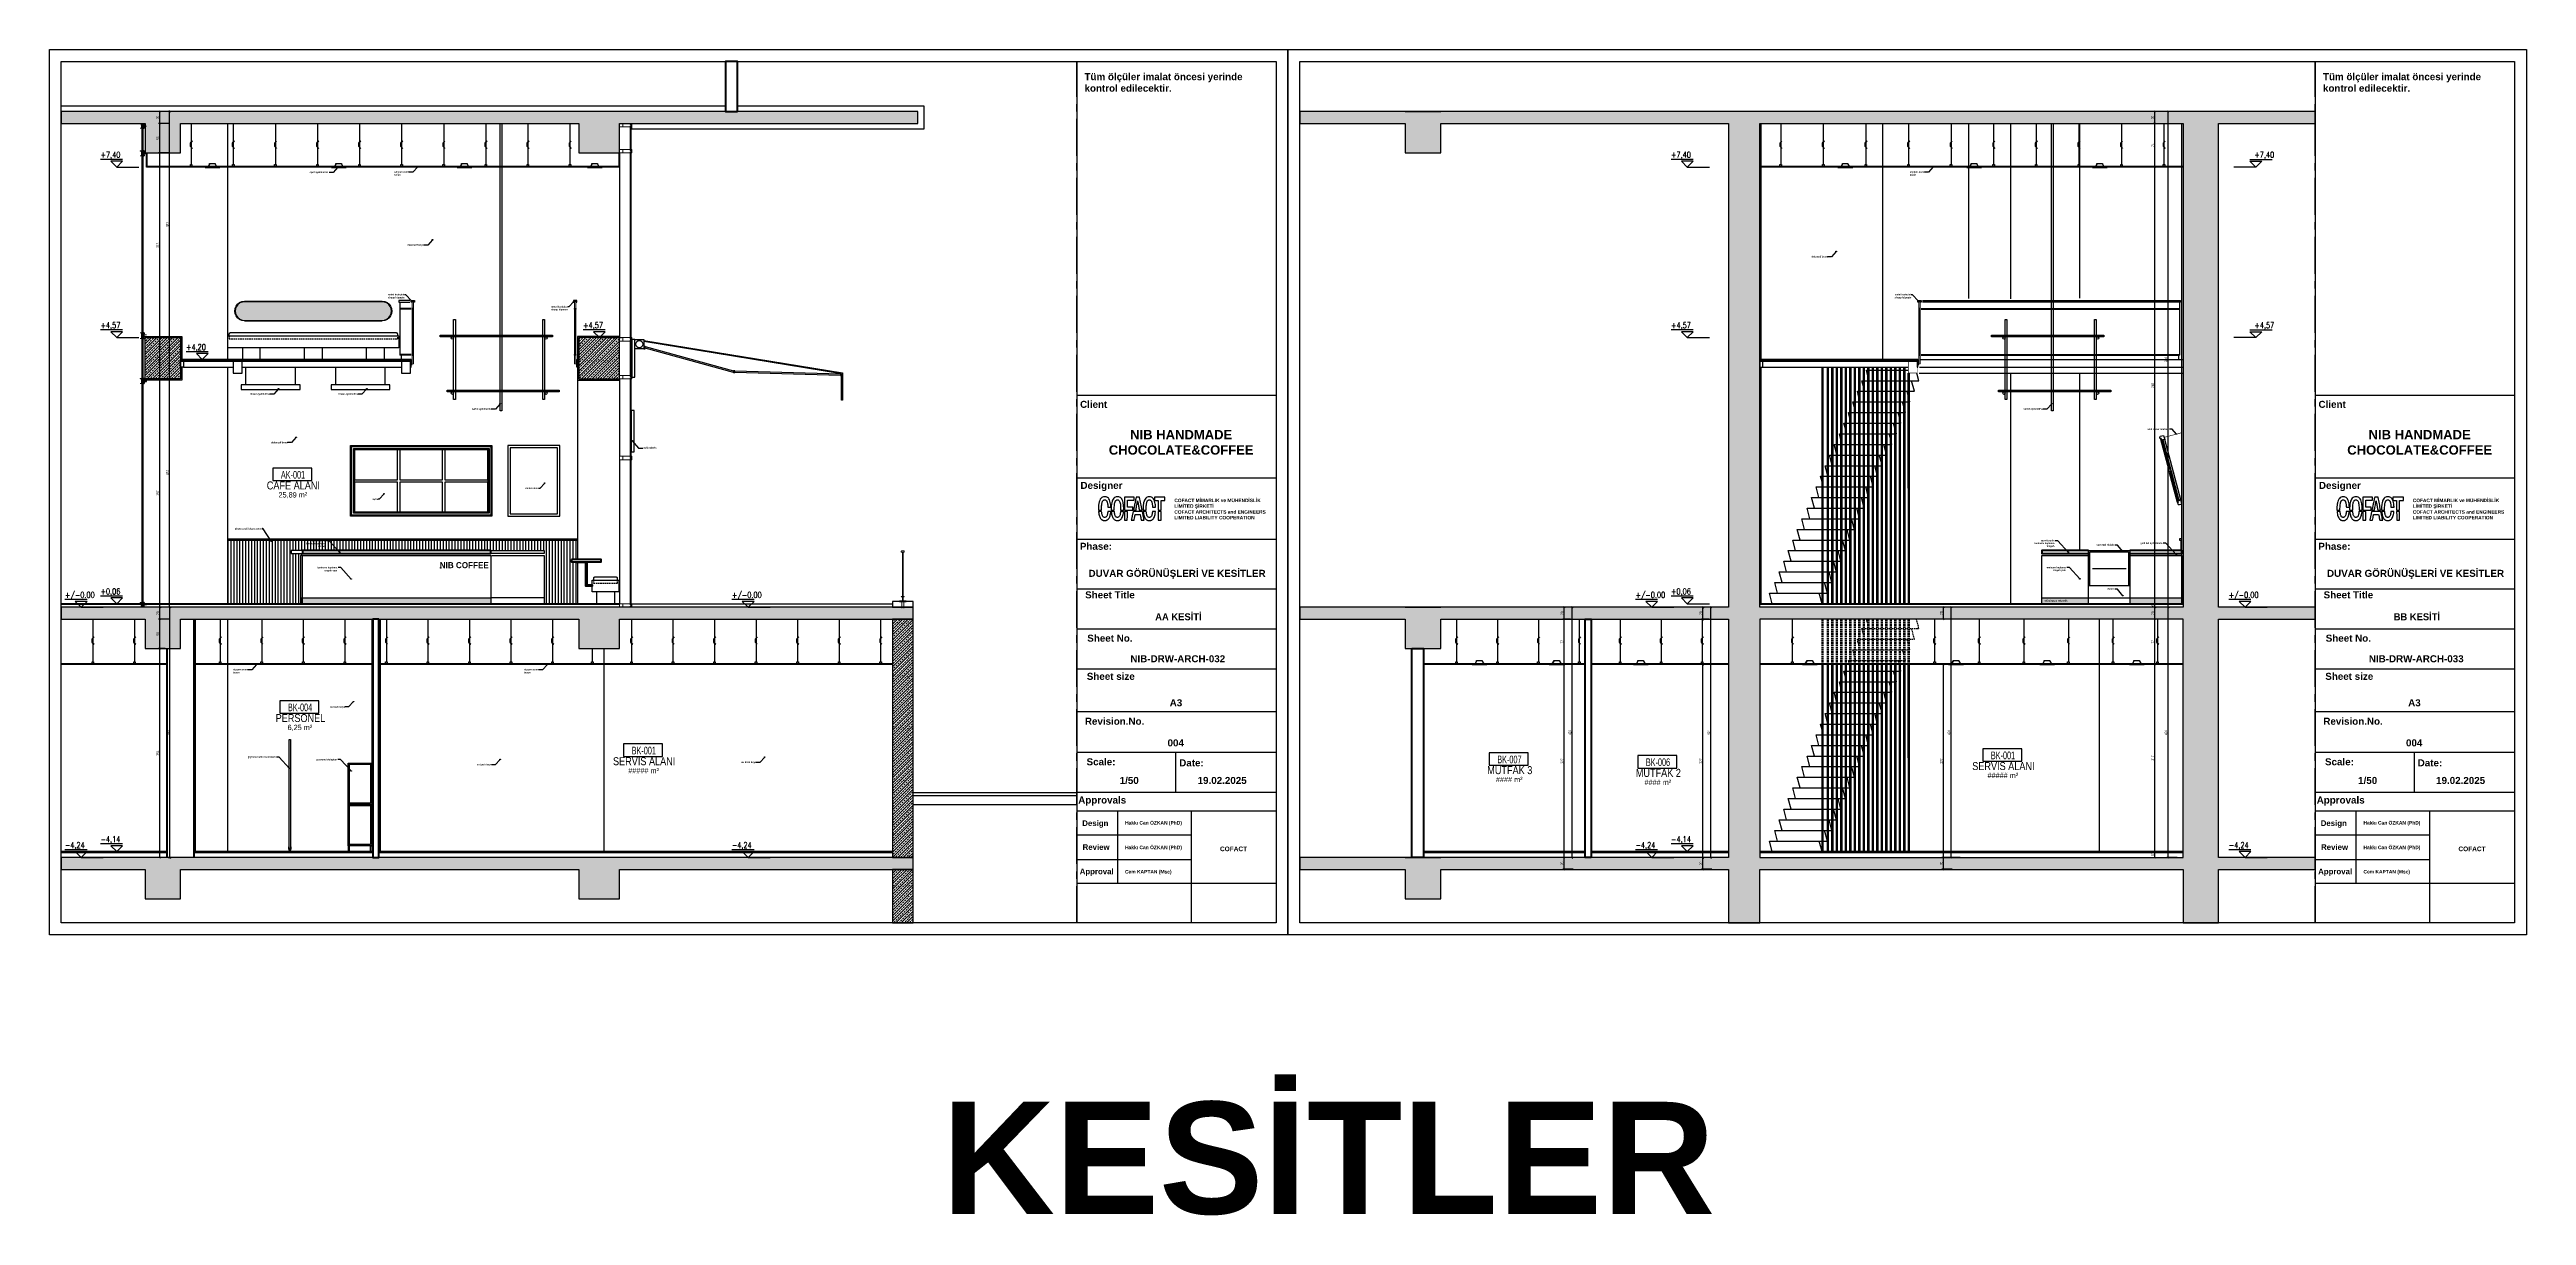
# Model space of a CAD drawing. Header units: millimetres. Extents: x 933584 to 974011, y 4545988 to 4553664.
# Drawn here: x 941327 to 945527, y 4545988 to 4547964 of the extents above; entities that cross this region are included whole.
import ezdxf
from ezdxf.enums import TextEntityAlignment as Align

# ---------------------------------------------------------------- set-up
doc = ezdxf.new("R2010")
doc.units = ezdxf.units.MM
doc.set_wipeout_variables(frame=1)
doc.header["$PDMODE"] = 35
for name, pattern in [('( Hidden )', [0.375, 0.25, -0.125]), ('568_AVN_KES_01$0$DASHED', [0.75, 0.5, -0.25]), ('568_AVN_KES_01$0$HIDDEN', [0.375, 0.25, -0.125]), ('CENTER', [2, 1.25, -0.25, 0.25, -0.25]), ('CONTINUA', [0]), ('DOT2', [3.175, 0, -3.175]), ('HIDDEN', [9.525, 6.35, -3.175])]:
    doc.linetypes.add(name, pattern=pattern)
doc.layers.get('0').update_dxf_attribs({"color": 255})
doc.layers.get('Defpoints').update_dxf_attribs({"color": 8})
for name, color, linetype in [('0-DMS-50', 143, 'Continuous'), ('0-HSL-HTC', 253, 'Continuous'), ('0-HSL-HTC_200', 1, 'Continuous'), ('0-HSL-SLD', 252, 'Continuous'), ('0-LNS-SLN', 6, 'Continuous'), ('0-LNS-SPL', 13, '568_AVN_KES_01$0$HIDDEN'), ('0-LNS-VLF', 11, 'Continuous'), ('0-TXT-PBX', 6, 'Continuous'), ('0-TXT-PTX_50', 8, 'Continuous'), ('2-SPS-RCN', 2, 'Continuous'), ('2-SPS-STC', 3, 'Continuous'), ('4-FNS-SFF', 13, 'Continuous'), ('7-DCR-FRN', 8, 'Continuous')]:
    doc.layers.add(name, color=color, linetype=linetype)
for name, color, linetype, lineweight in [('2-SPS-IBW', 5, 'Continuous', 40), ('3-OPN-WDR', 4, 'Continuous', 18), ('568_AVN_KES_01$0$+alü', 3, 'Continuous', 30), ('568_AVN_KES_01$0$2-SPS-ALC', 3, 'Continuous', 13), ('al', 7, 'Continuous', 5), ('cl', 7, 'Continuous', 5), ('CM', 4, 'Continuous', 5), ('DOĞRAMA', 8, 'Continuous', 15), ('PL', 1, 'Continuous', 5), ('TİBA_KOT', 171, 'Continuous', 25)]:
    doc.layers.add(name, color=color, linetype=linetype, lineweight=lineweight)
doc.styles.add('Century Gothic_B_3', font='GOTHICB.TTF', dxfattribs={"height": 4})
doc.styles.add('dim_romans_50', font='swissl.ttf', dxfattribs={"width": 0.6, "height": 5})
doc.styles.add('MAHAL YAZISI', font='ARIALN.TTF', dxfattribs={"width": 0.8})
doc.styles.get("Standard").update_dxf_attribs({"font": 'times.ttf'})
doc.styles.add('T_General', font='simplxtw.shx', dxfattribs={"width": 0.7, "height": 200})
doc.dimstyles.new('ONK_dim 1_50', dxfattribs={"dimscale": 5, "dimtxt": 4, "dimasz": 0.5, "dimexe": 0.5, "dimexo": 0.5, "dimgap": 0.2, "dimtad": 1, "dimdec": 1, "dimrnd": 0.5, "dimzin": 9, "dimtxsty": 'dim_romans_50', "dimblk": 'OBLIQUE', "dimcen": 1, "dimclre": 256, "dimclrt": 256, "dimazin": 2, "dimtfac": 1, "dimtdec": 1, "dimtix": 1, "dimtmove": 2, "dimatfit": 3, "dimldrblk": 'OBLIQUE', "dimfxl": 3, "dimfxlon": 1, "dimarcsym": 0})
pattern_1 = [(45, (946624.9096, 4556812.099), (-4.490128, 4.490128), []), (45, (946629.4, 4556812.099), (-4.490128, 4.490128), [3.175, -1.5875])]

msp = doc.modelspace()

# ---------------------------------------------------------------- texts
at = {"color": 0, "attachment_point": 1, "line_spacing_factor": 0.984502, "style": 'Century Gothic_B_3'}
for s, insert, char_height, width in [('\\pxql;{\\fArial|b1|i0|c0|p34;Tüm ölçüler imalat öncesi yerinde kontrol edilecektir.}', (943082.38, 4547923.88), 11.9034, 324.3298), ('\\pxql;{\\fArial|b1|i0|c0|p34;Tüm ölçüler imalat öncesi yerinde kontrol edilecektir.}', (945182.38, 4547923.88), 11.9034, 324.3298), ('\\pxqr;{\\fArial|b1|i0|c0|p34;Client}', (942532.83, 4547368.66), 11.9034, 588.1338), ('\\pxqr;{\\fArial|b1|i0|c0|p34;Client}', (944632.83, 4547368.66), 11.9034, 588.1338), ('\\pxqc;{\\fArial|b1|i0|c0|p34;NIB HANDMADE CHOCOLATE&COFFEE}', (943082.84, 4547319.26), 15.8192, 326.8702), ('\\pxqc;{\\fArial|b1|i0|c0|p34;NIB HANDMADE CHOCOLATE&COFFEE}', (945182.84, 4547319.26), 15.8192, 326.8702), ('\\pxqr;{\\fArial|b1|i0|c0|p34;Designer}', (942558.5, 4547231.33), 11.9034, 588.1338), ('\\pxqr;{\\fArial|b1|i0|c0|p34;Designer}', (944658.5, 4547231.33), 11.9034, 588.1338), ('{\\fFranklin Gothic Medium|b1|i0|c162|p34;COFACT MİMARLIK ve MÜHENDİSLİK}\\P{\\fFranklin Gothic Medium|b1|i0|c162|p34;LİMİTED ŞİRKETİ}', (943234.7, 4547202.86), 5.8729, 228.8091), ('\\pxql;{\\fFranklin Gothic Book|b1|i0|c162|p34;COFACT ARCHITECTS and ENGINEERS\\PLIMITED LIABILITY COOPERATION}', (943234.7, 4547183.27), 5.8729, 228.8091), ('{\\fFranklin Gothic Medium|b1|i0|c162|p34;COFACT MİMARLIK ve MÜHENDİSLİK}\\P{\\fFranklin Gothic Medium|b1|i0|c162|p34;LİMİTED ŞİRKETİ}', (945334.7, 4547202.86), 5.8729, 228.8091), ('\\pxql;{\\fFranklin Gothic Book|b1|i0|c162|p34;COFACT ARCHITECTS and ENGINEERS\\PLIMITED LIABILITY COOPERATION}', (945334.7, 4547183.27), 5.8729, 228.8091), ('\\pxqr;{\\fArial|b1|i0|c0|p34;Phase:}', (942540.84, 4547128.14), 11.9034, 588.1338), ('\\pxqr;{\\fArial|b1|i0|c0|p34;Phase:}', (944640.84, 4547128.14), 11.9034, 588.1338), ('\\pxqr;{\\fArial|b1|i0|c0|p34;Sheet Title}', (942579.39, 4547045.84), 11.9034, 588.1338), ('\\pxqr;{\\fArial|b1|i0|c0|p34;DUVAR GÖRÜNÜŞLERİ VE KESİTLER}', (942801.28, 4547082.3), 11.9034, 588.1338), ('\\pxqr;{\\fArial|b1|i0|c0|p34;Sheet Title}', (944679.39, 4547045.84), 11.9034, 588.1338), ('\\pxqr;{\\fArial|b1|i0|c0|p34;DUVAR GÖRÜNÜŞLERİ VE KESİTLER}', (944901.28, 4547082.3), 11.9034, 588.1338), ('\\pxi-2,l3,qr,t3;AA KESİTİ ', (942692.82, 4547008.69), 11.9034, 588.1338), ('\\pxi-2,l3,qr,t3;BB KESİTİ ', (944792.82, 4547008.69), 11.9034, 588.1338), ('\\pxqr;{\\fArial|b1|i0|c0|p34;Sheet No.}', (942575.6, 4546972.41), 11.9034, 588.1338), ('\\pxqr;{\\fArial|b1|i0|c0|p34;Sheet No.}', (944675.6, 4546972.41), 11.9034, 588.1338), ('\\pxqr;{\\fArial|b1|i0|c0|p34;NIB-DRW-ARCH-032}', (942732.75, 4546937.56), 11.9034, 588.1338), ('\\pxqr;{\\fArial|b1|i0|c0|p34;NIB-DRW-ARCH-033}', (944832.75, 4546937.56), 11.9034, 588.1338), ('\\pxqr;{\\fArial|b1|i0|c0|p34;Sheet size}', (942579.44, 4546907.76), 11.9034, 588.1338), ('\\pxqr;{\\fArial|b1|i0|c0|p34;Sheet size}', (944679.44, 4546907.76), 11.9034, 588.1338), ('\\pxqr;{\\fArial|b1|i0|c0|p34;A3}', (942659.94, 4546862.96), 11.9034, 588.1338), ('\\pxqr;{\\fArial|b1|i0|c0|p34;A3}', (944759.94, 4546862.96), 11.9034, 588.1338), ('\\pxqr;{\\fArial|b1|i0|c0|p34;Revision.No.}', (942595.55, 4546831.68), 11.9034, 588.1338), ('\\pxqr;{\\fArial|b1|i0|c0|p34;00\\fArial|b1|i0|c162|p34;4}', (942662.75, 4546795.04), 11.9034, 588.1338), ('\\pxqr;{\\fArial|b1|i0|c0|p34;Revision.No.}', (944695.55, 4546831.68), 11.9034, 588.1338), ('\\pxqr;{\\fArial|b1|i0|c0|p34;00\\fArial|b1|i0|c162|p34;4}', (944762.75, 4546795.04), 11.9034, 588.1338), ('\\pxqr;{\\fArial|b1|i0|c0|p34;Scale:}', (942546.67, 4546762.99), 11.9034, 588.1338), ('\\pxqr;{\\fArial|b1|i0|c0|p34;Date:}', (942696.39, 4546761.2), 11.9034, 588.1338), ('\\pxqr;{\\fArial|b1|i0|c0|p34;Scale:}', (944646.67, 4546762.99), 11.9034, 588.1338), ('\\pxqr;{\\fArial|b1|i0|c0|p34;Date:}', (944796.39, 4546761.2), 11.9034, 588.1338), ('\\pxqr;{\\fArial|b1|i0|c0|p34;1/50}', (942586.21, 4546731.37), 11.9034, 588.1338), ('\\pxqr;{\\fArial|b1|i0|c162|p34;19\\fArial|b1|i0|c0|p34;.02.202\\fArial|b1|i0|c162|p34;5}', (942769.22, 4546731.37), 11.9034, 588.1338), ('\\pxqr;{\\fArial|b1|i0|c0|p34;1/50}', (944686.21, 4546731.37), 11.9034, 588.1338), ('\\pxqr;{\\fArial|b1|i0|c162|p34;19\\fArial|b1|i0|c0|p34;.02.202\\fArial|b1|i0|c162|p34;5}', (944869.22, 4546731.37), 11.9034, 588.1338), ('\\pxqr;{\\fArial|b1|i0|c0|p34;Approvals}', (942564.89, 4546698.22), 11.9034, 588.1338), ('\\pxqr;{\\fArial|b1|i0|c0|p34;Approvals}', (944664.89, 4546698.22), 11.9034, 588.1338), ('\\pxqr;{\\fArial|b1|i0|c0|p34;Design}', (942534.68, 4546657.79), 9.5085, 588.1338), ('{\\fArial|b1|i0|c0|p34;\\W9.71336;   }{\\fArial|b1|i0|c0|p34;Hakkı Can ÖZKAN (PhD)}', (943083.72, 4546656.61), 5.9517, 163.4351), ('\\pxqr;{\\fArial|b1|i0|c0|p34;Design}', (944634.68, 4546657.79), 9.5085, 588.1338), ('{\\fArial|b1|i0|c0|p34;\\W9.71336;   }{\\fArial|b1|i0|c0|p34;Hakkı Can ÖZKAN (PhD)}', (945183.72, 4546656.61), 5.9517, 163.4351), ('\\pxqr;{\\fArial|b1|i0|c0|p34;Review}', (942536.76, 4546617.27), 9.5085, 588.1338), ('{\\fArial|b1|i0|c0|p34;\\W9.71336;   }{\\fArial|b1|i0|c0|p34;Hakkı Can ÖZKAN (PhD)}', (943083.72, 4546614.9), 5.9517, 163.4351), ('\\pxqc;{\\fArial|b1|i0|c0|p34;COFACT}', (943171.62, 4546613.42), 7.9096, 326.8702), ('\\pxqr;{\\fArial|b1|i0|c0|p34;Review}', (944636.76, 4546617.27), 9.5085, 588.1338), ('{\\fArial|b1|i0|c0|p34;\\W9.71336;   }{\\fArial|b1|i0|c0|p34;Hakkı Can ÖZKAN (PhD)}', (945183.72, 4546614.9), 5.9517, 163.4351), ('\\pxqc;{\\fArial|b1|i0|c0|p34;COFACT}', (945271.62, 4546613.42), 7.9096, 326.8702), ('\\pxqr;{\\fArial|b1|i0|c0|p34;Approval}', (942543.66, 4546575.99), 9.5085, 588.1338), ('{\\W9.71336;\\fArial|b1|i0|c0|p34;   \\W1;Cem KAPTAN (Msc)}', (943083.72, 4546573.69), 5.9517, 163.4351), ('\\pxqr;{\\fArial|b1|i0|c0|p34;Approval}', (944643.66, 4546575.99), 9.5085, 588.1338), ('{\\W9.71336;\\fArial|b1|i0|c0|p34;   \\W1;Cem KAPTAN (Msc)}', (945183.72, 4546573.69), 5.9517, 163.4351), ('{\\fArial|b1|i0|c0|p34;KESİTLER}', (942840.39, 4546180.86), 189.8307, 3922.4425)]:
    msp.add_mtext(s, dxfattribs=dict(at, insert=insert, char_height=char_height, width=width))
at = {"layer": '0-LNS-VLF', "linetype": 'HIDDEN', "ltscale": 0.5, "style": 'Century Gothic_B_3'}
msp.add_text('NIB COFFEE', height=10.278, dxfattribs=at).set_placement((941989.02, 4547085.08))
at = {"layer": '0-LNS-VLF', "linetype": 'HIDDEN', "ltscale": 0.5, "char_height": 2.9364, "attachment_point": 1, "line_spacing_factor": 0.984502, "style": 'Century Gothic_B_3'}
for s, insert, width in [('\\pxql;{\\fFranklin Gothic Book|b1|i0|c162|p34;spot aydınlatma }', (941768.38, 4547757.52), 95.455), ('\\pxql;{\\fFranklin Gothic Book|b1|i0|c162|p34;alçıpan asma\\Ptavan }', (941912.06, 4547757.99), 95.455), ('\\pxql;{\\fFranklin Gothic Book|b1|i0|c162|p34;alçıpan asma\\Ptavan }', (944481.78, 4547757.99), 95.455), ('\\pxql;{\\fFranklin Gothic Book|b1|i0|c162|p34;dekoratif boya }', (941934.3, 4547634.33), 95.455), ('\\pxql;{\\fFranklin Gothic Book|b1|i0|c162|p34;dekoratif boya }', (944314.37, 4547614.45), 95.455), ('\\pxql;{\\fFranklin Gothic Book|b1|i0|c162|p34;metal korkuluk\\Pahşap küpeşte }', (941901.28, 4547550.12), 95.455), ('\\pxql;{\\fFranklin Gothic Book|b1|i0|c162|p34;metal korkuluk\\Pahşap küpeşte }', (944456.12, 4547550.12), 95.455), ('\\pxql;{\\fFranklin Gothic Book|b1|i0|c162|p34;metal korkuluk\\Pahşap küpeşte }', (942177.9, 4547529.53), 95.455), ('\\pxql;{\\fFranklin Gothic Book|b1|i0|c162|p34;lineer aydınlatma }', (941667.72, 4547381.86), 95.455), ('\\pxql;{\\fFranklin Gothic Book|b1|i0|c162|p34;lineer aydınlatma }', (941817.48, 4547381.86), 95.455), ('\\pxql;{\\fFranklin Gothic Book|b1|i0|c162|p34;sarkıt aydınlatma }', (942043.72, 4547356.54), 95.455), ('\\pxql;{\\fFranklin Gothic Book|b1|i0|c162|p34;sarkıt aydınlatma }', (944674.56, 4547356.54), 95.455), ('\\pxql;{\\fFranklin Gothic Book|b1|i0|c162|p34;dekoratif boya }', (941703.04, 4547299.62), 95.455), ('\\pxqr;{\\fFranklin Gothic Book|b1|i0|c162|p34;açılı duvar montajı}', (944825.07, 4547322.31), 95.455), ('\\pxql;{\\fFranklin Gothic Book|b1|i0|c162|p34;ışıklı tabela}', (942334.53, 4547290.6), 95.455), ('\\pxql;{\\fFranklin Gothic Book|b1|i0|c162|p34;menü ekran }', (942134.14, 4547222.07), 95.455), ('\\pxql;{\\fFranklin Gothic Book|b1|i0|c162|p34;ayna }', (941875.28, 4547203.64), 95.455), ('\\pxql;{\\fFranklin Gothic Book|b1|i0|c162|p34;ahşap profil duvar paneli}', (941641.67, 4547153.46), 95.455), ('\\pxqr;{\\fFranklin Gothic Book|b1|i0|c162|p34;granit ya da\\Plaminam kaplama \\Ptezgah}', (941700.29, 4547133.27), 95.455), ('\\pxqr;{\\fFranklin Gothic Book|b1|i0|c162|p34;granit ya da\\Plaminam kaplama \\Ptezgah}', (944608.22, 4547133.57), 118.663), ('\\pxqr;{\\fFranklin Gothic Book|b1|i0|c162|p34;\\Plaminam kaplama \\Ptezgah yanı}', (944627.84, 4547092.74), 118.663), ('\\pxqr;{\\fFranklin Gothic Book|b1|i0|c162|p34;\\Pcam tatlı dolabı}', (944703.93, 4547131.1), 124.0423), ('\\pxqr;{\\fFranklin Gothic Book|b1|i0|c162|p34;\\Pgizli led aydınlatma}', (944814.49, 4547134.08), 95.455), ('\\pxqr;{\\fFranklin Gothic Book|b1|i0|c162|p34;\\Plaminam kaplama \\Ptezgah yanı}', (941719.91, 4547092.45), 95.455), ('\\pxqr;{\\fFranklin Gothic Book|b1|i0|c162|p34;\\Pmotor}', (944703.93, 4547056.16), 124.0423), ('\\pxql;{\\fFranklin Gothic Book|b1|i0|c162|p34;alüminyum tekmelik}', (944710.37, 4547031.55), 72.247), ('\\pxql;{\\fFranklin Gothic Book|b1|i0|c162|p34;alçıpan asma\\Ptavan }', (941638.79, 4546914.71), 95.455), ('\\pxql;{\\fFranklin Gothic Book|b1|i0|c162|p34;alçıpan asma\\Ptavan }', (942132.15, 4546914.71), 95.455), ('\\pxqr;{\\fFranklin Gothic Book|b1|i0|c162|p34;\\Pgiyinme kabini suntalam}', (941615.18, 4546771.56), 95.455), ('\\pxqr;{\\fFranklin Gothic Book|b1|i0|c162|p34;\\Ppersonel dolapları}', (941719.69, 4546767.21), 95.455), ('\\pxql;{\\fFranklin Gothic Book|b1|i0|c162|p34;su bazlı boya }', (942051.85, 4546753.76), 95.455), ('\\pxql;{\\fFranklin Gothic Book|b1|i0|c162|p34;su bazlı boya }', (942500.43, 4546757.84), 95.455)]:
    msp.add_mtext(s, dxfattribs=dict(at, insert=insert, width=width))

# ---------------------------------------------------------------- blocks, each defined once
blk = doc.blocks.new('90-5396-flatten-5')
at = {"layer": 'al', "linetype": 'CONTINUA'}
blk.add_lwpolyline([(-4.4, 1.2), (-4.1, 1.2), (-4.1, 1.5), (-4.2, 1.5), (-4.2, 1.4), (-4.4, 1.4), (-4.4, 1.9), (-4.2, 1.9), (-4.2, 1.7), (-4.1, 1.7), (-4.1, 2), (-4.5, 2), (-4.5, -2.7), (-4.3, -2.7), (-4.2, -2.6), (-4.4, -2.6), (-4.4, -2.3), (-3.5, -2.3), (-3.5, -2.2), (-3.5, -2.3), (-1, -2.3), (-1, -2.2), (-1, -2.3), (-0.2, -2.3), (-0.2, -2.6), (-0.3, -2.6), (-0.2, -2.7), (0, -2.7), (0, 0), (-0.2, 0), (-0.3, -0.2), (-0.2, -0.2), (-0.2, -0.4), (-1.7, -0.4), (-1.7, -0.2), (-1.5, -0.2), (-1.6, 0), (-1.9, 0), (-2, -0.2), (-1.8, -0.2), (-1.8, -0.4), (-3.3, -0.4), (-3.3, -0.2), (-3.2, -0.2), (-3.2, 0), (-3.5, 0), (-3.5, -0.4), (-4.2, -0.4, -0.414214), (-4.4, -0.2)], format="xyb", close=True, dxfattribs=at)
at = {"layer": 'al'}
blk.add_lwpolyline([(-0.2, -2.1), (-4.4, -2.1), (-4.4, -0.6), (-0.2, -0.6)], close=True, dxfattribs=at)
blk = doc.blocks.new('142005-flatten-9')
blk.add_lwpolyline([(0.2, 0, -0.610741), (0.2, 0), (0.3, -0.1, 0.909168), (0.4, -0.1), (0.2, 0.2), (0.2, 0.4, -0.610741), (0.2, 0.4), (0.3, 0.3, 0.909168), (0.4, 0.3), (0.2, 0.6), (0.2, 0.7, 0.414214), (0.2, 0.7), (0, 0.7, 0.414214), (0, 0.7), (0, 0.3), (-0.1, 0.3), (-0.1, 0.3, 0.751626), (-0.2, 0.3), (-0.2, 0.2, 0.289411), (-0.2, 0.1), (-0.2, -0.1, 0.751626), (-0.1, 0), (-0.1, 0), (0, 0), (0, -0.3), (-0.1, -0.3, 0.729303), (-0.1, -0.4, -0.080087), (0.3, -0.8, 1.549214), (0.4, -0.7), (0.2, -0.3, 0.005518), (0.2, -0.2)], format="xyb", close=True)
blk = doc.blocks.new('142005-flatten-10')
blk.add_lwpolyline([(-0.2, 0, 0.610741), (-0.2, 0), (-0.3, -0.1, -0.909168), (-0.4, -0.1), (-0.2, 0.2), (-0.2, 0.4, 0.610741), (-0.2, 0.4), (-0.3, 0.3, -0.909168), (-0.4, 0.3), (-0.2, 0.6), (-0.2, 0.7, -0.414214), (-0.2, 0.7), (0, 0.7, -0.414214), (0, 0.7), (0, 0.3), (0.1, 0.3), (0.1, 0.3, -0.751626), (0.2, 0.3), (0.2, 0.2, -0.289411), (0.2, 0.1), (0.2, -0.1, -0.751626), (0.1, -0.1), (0.1, 0), (0, 0), (0, -0.3), (0.1, -0.3, -0.729303), (0.1, -0.4, 0.080087), (-0.3, -0.8, -1.549214), (-0.4, -0.7), (-0.2, -0.3, -0.005518), (-0.2, -0.2)], format="xyb", close=True)
blk = doc.blocks.new('85-3879T-flatten-5')
blk.add_lwpolyline([(-0.2, -0.1, -0.402552), (-0.1, -0.2), (-0.1, -1.8, -0.425972), (-0.1, -1.9), (-0.3, -1.9, 0.414214), (-0.4, -1.9), (-0.4, -2.2), (-0.4, -2.3, 0.414214), (-0.4, -2.4), (-0.4, -2.4, 0.414214), (-0.3, -2.4), (-0.2, -2.2), (-0.3, -2.1), (-0.3, -2), (0, -2), (0, 0), (-1.3, 0), (-1.3, -0.3), (-1.2, -0.3), (-1.2, -0.1), (-1.1, -0.1), (-1.1, -0.6), (-1.2, -0.6), (-1.2, -0.5), (-1.3, -0.5), (-1.3, -2, -0.414214), (-1.4, -2), (-1.4, -2, 0.414214), (-1.5, -2.1), (-1.5, -2.2), (-1.6, -2.2), (-1.4, -2.4, 0.414214), (-1.3, -2.4), (-1.3, -2.4, 0.414214), (-1.3, -2.4), (-1.3, -2.3), (-1.3, -2.1, 0.394805), (-1.2, -2), (-1.2, -0.8, -0.414214), (-1.2, -0.7), (-1, -0.7, 0.414214), (-1, -0.7), (-1, -0.2, -0.414214), (-0.9, -0.1)], format="xyb", close=True)
blk = doc.blocks.new('90-5396-flatten-6')
at = {"layer": 'al', "linetype": 'CONTINUA'}
blk.add_lwpolyline([(-4.4, 1.2), (-4.1, 1.2), (-4.1, 1.5), (-4.2, 1.5), (-4.2, 1.4), (-4.4, 1.4), (-4.4, 1.9), (-4.2, 1.9), (-4.2, 1.7), (-4.1, 1.7), (-4.1, 2), (-4.5, 2), (-4.5, -2.7), (-4.3, -2.7), (-4.2, -2.6), (-4.4, -2.6), (-4.4, -2.3), (-3.5, -2.3), (-3.5, -2.2), (-3.5, -2.3), (-1, -2.3), (-1, -2.2), (-1, -2.3), (-0.2, -2.3), (-0.2, -2.6), (-0.3, -2.6), (-0.2, -2.7), (0, -2.7), (0, 0), (-0.2, 0), (-0.3, -0.2), (-0.2, -0.2), (-0.2, -0.4), (-1.7, -0.4), (-1.7, -0.2), (-1.5, -0.2), (-1.6, 0), (-1.9, 0), (-2, -0.2), (-1.8, -0.2), (-1.8, -0.4), (-3.3, -0.4), (-3.3, -0.2), (-3.2, -0.2), (-3.2, 0), (-3.5, 0), (-3.5, -0.4), (-4.2, -0.4, -0.414214), (-4.4, -0.2)], format="xyb", close=True, dxfattribs=at)
at = {"layer": 'al'}
blk.add_lwpolyline([(-0.2, -2.1), (-4.4, -2.1), (-4.4, -0.6), (-0.2, -0.6)], close=True, dxfattribs=at)
blk = doc.blocks.new('142005-flatten-11')
blk.add_lwpolyline([(0.2, 0, -0.610741), (0.2, 0), (0.3, -0.1, 0.909168), (0.4, -0.1), (0.2, 0.2), (0.2, 0.4, -0.610741), (0.2, 0.4), (0.3, 0.3, 0.909168), (0.4, 0.3), (0.2, 0.6), (0.2, 0.7, 0.414214), (0.2, 0.7), (0, 0.7, 0.414214), (0, 0.7), (0, 0.3), (-0.1, 0.3), (-0.1, 0.3, 0.751626), (-0.2, 0.3), (-0.2, 0.2, 0.289411), (-0.2, 0.1), (-0.2, -0.1, 0.751626), (-0.1, 0), (-0.1, 0), (0, 0), (0, -0.3), (-0.1, -0.3, 0.729303), (-0.1, -0.4, -0.080087), (0.3, -0.8, 1.549214), (0.4, -0.7), (0.2, -0.3, 0.005518), (0.2, -0.2)], format="xyb", close=True)
blk = doc.blocks.new('142005-flatten-12')
blk.add_lwpolyline([(-0.2, 0, 0.610741), (-0.2, 0), (-0.3, -0.1, -0.909168), (-0.4, -0.1), (-0.2, 0.2), (-0.2, 0.4, 0.610741), (-0.2, 0.4), (-0.3, 0.3, -0.909168), (-0.4, 0.3), (-0.2, 0.6), (-0.2, 0.7, -0.414214), (-0.2, 0.7), (0, 0.7, -0.414214), (0, 0.7), (0, 0.3), (0.1, 0.3), (0.1, 0.3, -0.751626), (0.2, 0.3), (0.2, 0.2, -0.289411), (0.2, 0.1), (0.2, -0.1, -0.751626), (0.1, -0.1), (0.1, 0), (0, 0), (0, -0.3), (0.1, -0.3, -0.729303), (0.1, -0.4, 0.080087), (-0.3, -0.8, -1.549214), (-0.4, -0.7), (-0.2, -0.3, -0.005518), (-0.2, -0.2)], format="xyb", close=True)
blk = doc.blocks.new('85-3879T-flatten-6')
blk.add_lwpolyline([(-0.2, -0.1, -0.402552), (-0.1, -0.2), (-0.1, -1.8, -0.425972), (-0.1, -1.9), (-0.3, -1.9, 0.414214), (-0.4, -1.9), (-0.4, -2.2), (-0.4, -2.3, 0.414214), (-0.4, -2.4), (-0.4, -2.4, 0.414214), (-0.3, -2.4), (-0.2, -2.2), (-0.3, -2.1), (-0.3, -2), (0, -2), (0, 0), (-1.3, 0), (-1.3, -0.3), (-1.2, -0.3), (-1.2, -0.1), (-1.1, -0.1), (-1.1, -0.6), (-1.2, -0.6), (-1.2, -0.5), (-1.3, -0.5), (-1.3, -2, -0.414214), (-1.4, -2), (-1.4, -2, 0.414214), (-1.5, -2.1), (-1.5, -2.2), (-1.6, -2.2), (-1.4, -2.4, 0.414214), (-1.3, -2.4), (-1.3, -2.4, 0.414214), (-1.3, -2.4), (-1.3, -2.3), (-1.3, -2.1, 0.394805), (-1.2, -2), (-1.2, -0.8, -0.414214), (-1.2, -0.7), (-1, -0.7, 0.414214), (-1, -0.7), (-1, -0.2, -0.414214), (-0.9, -0.1)], format="xyb", close=True)
blk = doc.blocks.new('cvbxdb')
at = {"layer": '0-DMS-50'}
h = blk.add_hatch(dxfattribs=at)
h.set_pattern_fill('DELTA', color=256, scale=0.03)
h.set_pattern_definition([(30, (-20031.252, -6621.5032), (8e-09, 4.571999986), [1.524, -3.048]), (30, (-20032.572, -6619.2172), (8e-09, 4.571999986), [1.524, -3.048]), (90, (-20031.252, -6618.4552), (-3.95946813, 2.286), [1.524, -3.048]), (90, (-20028.6125, -6618.4552), (-3.95946813, 2.286), [1.524, -3.048]), (150, (-20031.252, -6621.5032), (-3.959468138, -2.285999986), [1.524, -3.048]), (150, (-20032.572, -6619.2172), (-3.959468138, -2.285999986), [1.524, -3.048])])
h.paths.add_polyline_path([(949733.3, 4544435.2), (949733.9, 4544439.2), (949733.3, 4544443.3), (949731.8, 4544447.1), (949729.3, 4544450.4), (949726, 4544452.9), (949722.2, 4544454.5), (949718.1, 4544455), (949484.5, 4544455), (949480.4, 4544454.5), (949476.6, 4544452.9), (949473.4, 4544450.4), (949470.9, 4544447.1), (949469.3, 4544443.3), (949468.7, 4544439.2), (949469.3, 4544435.2), (949470.9, 4544431.4), (949473.4, 4544428.1), (949476.6, 4544425.6), (949480.4, 4544424), (949484.5, 4544423.5), (949718.1, 4544423.5), (949722.2, 4544424), (949726, 4544425.6), (949729.3, 4544428.1), (949731.8, 4544431.4)])
blk.add_lwpolyline([(949458.8, 4544397.2), (949458.8, 4544400.7, -0.414214), (949460.8, 4544402.7), (949741.8, 4544402.7, -0.414214), (949743.8, 4544400.7), (949743.8, 4544397.2)], format="xyb", dxfattribs=at)
at = {"layer": '0-LNS-SLN'}
for p, q in [((949468, 4544439.2), (949468.6, 4544443.5)), ((949468.6, 4544443.5), (949470.2, 4544447.5)), ((949469.3, 4544443.3), (949468.7, 4544439.2)), ((949470.9, 4544447.1), (949469.3, 4544443.3)), ((949470.2, 4544447.5), (949472.8, 4544450.9)), ((949473.4, 4544450.4), (949470.9, 4544447.1)), ((949472.8, 4544450.9), (949476.3, 4544453.5)), ((949476.6, 4544452.9), (949473.4, 4544450.4)), ((949476.3, 4544453.5), (949480.2, 4544455.2)), ((949480.4, 4544454.5), (949476.6, 4544452.9)), ((949480.2, 4544455.2), (949484.5, 4544455.7)), ((949484.5, 4544455), (949480.4, 4544454.5)), ((949718.1, 4544455.7), (949484.5, 4544455.7)), ((949718.1, 4544455), (949484.5, 4544455)), ((949718.1, 4544455.7), (949722.4, 4544455.2)), ((949722.2, 4544454.5), (949718.1, 4544455)), ((949726, 4544452.9), (949722.2, 4544454.5)), ((949722.4, 4544455.2), (949726.4, 4544453.5)), ((949729.3, 4544450.4), (949726, 4544452.9)), ((949726.4, 4544453.5), (949729.8, 4544450.9)), ((949731.8, 4544447.1), (949729.3, 4544450.4)), ((949729.8, 4544450.9), (949732.4, 4544447.5)), ((949733.3, 4544443.3), (949731.8, 4544447.1)), ((949732.4, 4544447.5), (949734, 4544443.5)), ((949733.9, 4544439.2), (949733.3, 4544443.3)), ((949734, 4544443.5), (949734.6, 4544439.2)), ((949468.6, 4544435), (949468, 4544439.2)), ((949470.2, 4544431), (949468.6, 4544435)), ((949468.7, 4544439.2), (949469.3, 4544435.2)), ((949469.3, 4544435.2), (949470.9, 4544431.4)), ((949472.8, 4544427.6), (949470.2, 4544431)), ((949470.9, 4544431.4), (949473.4, 4544428.1)), ((949476.3, 4544425), (949472.8, 4544427.6)), ((949473.4, 4544428.1), (949476.6, 4544425.6)), ((949480.2, 4544423.3), (949476.3, 4544425)), ((949476.6, 4544425.6), (949480.4, 4544424)), ((949484.5, 4544422.7), (949480.2, 4544423.3)), ((949480.4, 4544424), (949484.5, 4544423.5)), ((949484.5, 4544423.5), (949718.1, 4544423.5)), ((949484.5, 4544422.7), (949718.1, 4544422.7)), ((949718.1, 4544423.5), (949722.2, 4544424)), ((949722.4, 4544423.3), (949718.1, 4544422.7)), ((949722.2, 4544424), (949726, 4544425.6)), ((949726.4, 4544425), (949722.4, 4544423.3)), ((949726, 4544425.6), (949729.3, 4544428.1)), ((949729.8, 4544427.6), (949726.4, 4544425)), ((949729.3, 4544428.1), (949731.8, 4544431.4)), ((949732.4, 4544431), (949729.8, 4544427.6)), ((949731.8, 4544431.4), (949733.3, 4544435.2)), ((949734, 4544435), (949732.4, 4544431)), ((949733.3, 4544435.2), (949733.9, 4544439.2)), ((949734.6, 4544439.2), (949734, 4544435))]:
    blk.add_line(p, q, dxfattribs=at)
blk.add_lwpolyline([(949733.3, 4544435.2), (949733.9, 4544439.2), (949733.3, 4544443.3), (949731.8, 4544447.1), (949729.3, 4544450.4), (949726, 4544452.9), (949722.2, 4544454.5), (949718.1, 4544455), (949484.5, 4544455), (949480.4, 4544454.5), (949476.6, 4544452.9), (949473.4, 4544450.4), (949470.9, 4544447.1), (949469.3, 4544443.3), (949468.7, 4544439.2), (949469.3, 4544435.2), (949470.9, 4544431.4), (949473.4, 4544428.1), (949476.6, 4544425.6), (949480.4, 4544424), (949484.5, 4544423.5), (949718.1, 4544423.5), (949722.2, 4544424), (949726, 4544425.6), (949729.3, 4544428.1), (949731.8, 4544431.4)], close=True, dxfattribs=at)
for points in [[(949746.3, 4544397.2), (949746.3, 4544377.2), (949456.3, 4544377.2), (949456.3, 4544397.2), (949746.3, 4544397.2)], [(949481.3, 4544377.2), (949481.3, 4544357.2), (949511.3, 4544357.2), (949511.3, 4544377.2)], [(949616.3, 4544377.2), (949616.3, 4544357.2), (949586.3, 4544357.2), (949586.3, 4544377.2)], [(949721.3, 4544377.2), (949721.3, 4544357.2), (949691.3, 4544357.2), (949691.3, 4544377.2)]]:
    blk.add_lwpolyline(points, dxfattribs=at)
at = {"layer": '0-LNS-SLN', "linetype": 'HIDDEN', "ltscale": 0.4}
blk.add_lwpolyline([(949458.3, 4544397.2), (949458.3, 4544392.2), (949744.3, 4544392.2), (949744.3, 4544397.2)], dxfattribs=at)
blk = doc.blocks.new('cgvbxcb')
at = {"layer": '0-LNS-SLN'}
for points in [[(949475.8, 4544546.6), (949473.3, 4544541.6), (949468.3, 4544541.6), (949468.3, 4544540.6), (949488.3, 4544540.6), (949493.3, 4544540.6), (949493.3, 4544541.6), (949488.3, 4544541.6)], [(949475.8, 4544546.6), (949475.8, 4544547.6), (949485.3, 4544547.6), (949485.3, 4544546.6), (949488.3, 4544541.6), (949473.3, 4544541.6), (949475.8, 4544546.6)]]:
    blk.add_lwpolyline(points, dxfattribs=at)
blk = doc.blocks.new('MAHAL_KODU')
at = {"linetype": 'DOT2', "ltscale": 10000}
blk.add_wipeout([(-0.748, 0.049), (0.721, 0.049), (0.722, -0.423), (-0.752, -0.425)], dxfattribs=at)
at = {"layer": '0-TXT-PBX'}
blk.add_lwpolyline([(-0.748, -0.422), (0.721, -0.422), (0.721, 0.049), (-0.748, 0.049)], close=True, dxfattribs=at)
at = {"layer": '0-TXT-PTX_50'}
for tag, height, p in [('MAHAL_KODU', 0.3, (0, -0.2)), ('MEKAN_ADI', 0.3, (0, -0.65)), ('ALAN', 0.2, (0, -0.95))]:
    blk.add_attdef(tag, text='', height=height, dxfattribs=at).set_placement(p, align=Align.MIDDLE_CENTER)
blk = doc.blocks.new('SLV-FNS')
at = {"layer": 'TİBA_KOT'}
for p, q in [((-250, 260), (-1000, 260)), ((-450, 0), (-650, 200)), ((-250, 200), (-650, 200)), ((-250, 200), (-450, 0)), ((-450, 0), (300, 0))]:
    blk.add_line(p, q, dxfattribs=at)
at = {"layer": 'TİBA_KOT', "color": 8, "style": 'T_General', "width": 0.7}
blk.add_attdef('INCE', (-1000, 319), '', height=200, dxfattribs=at)
blk = doc.blocks.new('_Oblique')
at = {"color": 0, "linetype": 'ByBlock', "lineweight": -2}
blk.add_line((-0.5, -0.5), (0.5, 0.5), dxfattribs=at)
blk = doc.blocks.new('*D2905')
at = {"layer": '0-DMS-50', "lineweight": -2}
for p, q in [((941523.7, 4546948.8), (941512, 4546948.8)), ((941523.7, 4546594.8), (941512, 4546594.8))]:
    blk.add_line(p, q, dxfattribs=at)
at = {"layer": '0-DMS-50', "color": 0, "lineweight": -2}
blk.add_line((941514.5, 4546594.8), (941514.5, 4546948.8), dxfattribs=at)
at = {"layer": 'Defpoints', "color": 0}
for p in [(941514.5, 4546948.8), (941526.2, 4546948.8), (941526.2, 4546594.8)]:
    blk.add_point(p, dxfattribs=at)
at = {"layer": '0-DMS-50', "color": 0, "linetype": 'ByBlock', "lineweight": -2, "xscale": 2.5, "yscale": 2.5, "zscale": 2.5}
for p, rotation in [((941514.5, 4546948.8), 90), ((941514.5, 4546594.8), 270)]:
    blk.add_blockref('_Oblique', p, dxfattribs=dict(at, rotation=rotation))
at = {"layer": '0-DMS-50', "insert": (941511, 4546771.8), "char_height": 5, "attachment_point": 5, "rotation": 90, "style": 'dim_romans_50'}
blk.add_mtext('354', dxfattribs=at)
blk = doc.blocks.new('*D2906')
at = {"layer": '0-DMS-50', "lineweight": -2}
for p, q in [((941529.5, 4546998.8), (941512, 4546998.8)), ((941523.7, 4546948.8), (941512, 4546948.8))]:
    blk.add_line(p, q, dxfattribs=at)
at = {"layer": '0-DMS-50', "color": 0, "lineweight": -2}
blk.add_line((941514.5, 4546948.8), (941514.5, 4546998.8), dxfattribs=at)
at = {"layer": 'Defpoints', "color": 0}
for p in [(941514.5, 4546998.8), (941549.7, 4546998.8), (941526.2, 4546948.8)]:
    blk.add_point(p, dxfattribs=at)
at = {"layer": '0-DMS-50', "color": 0, "linetype": 'ByBlock', "lineweight": -2, "xscale": 2.5, "yscale": 2.5, "zscale": 2.5}
for p, rotation in [((941514.5, 4546998.8), 90), ((941514.5, 4546948.8), 270)]:
    blk.add_blockref('_Oblique', p, dxfattribs=dict(at, rotation=rotation))
at = {"layer": '0-DMS-50', "insert": (941511, 4546973.8), "char_height": 5, "attachment_point": 5, "rotation": 90, "style": 'dim_romans_50'}
blk.add_mtext('50', dxfattribs=at)
blk = doc.blocks.new('*D2907')
at = {"layer": '0-DMS-50', "lineweight": -2}
for p, q in [((941529.5, 4547018.8), (941512, 4547018.8)), ((941529.5, 4546998.8), (941512, 4546998.8))]:
    blk.add_line(p, q, dxfattribs=at)
at = {"layer": '0-DMS-50', "color": 0, "lineweight": -2}
blk.add_line((941514.5, 4546998.8), (941514.5, 4547018.8), dxfattribs=at)
at = {"layer": 'Defpoints', "color": 0}
for p in [(941514.5, 4547018.8), (941549.7, 4547018.8), (941549.7, 4546998.8)]:
    blk.add_point(p, dxfattribs=at)
at = {"layer": '0-DMS-50', "color": 0, "linetype": 'ByBlock', "lineweight": -2, "xscale": 2.5, "yscale": 2.5, "zscale": 2.5}
for p, rotation in [((941514.5, 4547018.8), 90), ((941514.5, 4546998.8), 270)]:
    blk.add_blockref('_Oblique', p, dxfattribs=dict(at, rotation=rotation))
at = {"layer": '0-DMS-50', "insert": (941511, 4547008.8), "char_height": 5, "attachment_point": 5, "rotation": 90, "style": 'dim_romans_50'}
blk.add_mtext('20', dxfattribs=at)
blk = doc.blocks.new('*D2908')
at = {"layer": '0-DMS-50', "lineweight": -2}
for p, q in [((941529.5, 4547405.8), (941512, 4547405.8)), ((941529.5, 4547018.8), (941512, 4547018.8))]:
    blk.add_line(p, q, dxfattribs=at)
at = {"layer": '0-DMS-50', "color": 0, "lineweight": -2}
blk.add_line((941514.5, 4547018.8), (941514.5, 4547405.8), dxfattribs=at)
at = {"layer": 'Defpoints', "color": 0}
for p in [(941514.5, 4547405.8), (941549.7, 4547405.8), (941549.7, 4547018.8)]:
    blk.add_point(p, dxfattribs=at)
at = {"layer": '0-DMS-50', "color": 0, "linetype": 'ByBlock', "lineweight": -2, "xscale": 2.5, "yscale": 2.5, "zscale": 2.5}
for p, rotation in [((941514.5, 4547405.8), 90), ((941514.5, 4547018.8), 270)]:
    blk.add_blockref('_Oblique', p, dxfattribs=dict(at, rotation=rotation))
at = {"layer": '0-DMS-50', "insert": (941511, 4547212.3), "char_height": 5, "attachment_point": 5, "rotation": 90, "style": 'dim_romans_50'}
blk.add_mtext('387', dxfattribs=at)
blk = doc.blocks.new('*D2909')
at = {"layer": '0-DMS-50', "lineweight": -2}
for p, q in [((941529.5, 4547475.8), (941512, 4547475.8)), ((941529.5, 4547405.8), (941512, 4547405.8))]:
    blk.add_line(p, q, dxfattribs=at)
at = {"layer": '0-DMS-50', "color": 0, "lineweight": -2}
blk.add_line((941514.5, 4547405.8), (941514.5, 4547475.8), dxfattribs=at)
at = {"layer": 'Defpoints', "color": 0}
for p in [(941514.5, 4547475.8), (941549.7, 4547475.8), (941549.7, 4547405.8)]:
    blk.add_point(p, dxfattribs=at)
at = {"layer": '0-DMS-50', "color": 0, "linetype": 'ByBlock', "lineweight": -2, "xscale": 2.5, "yscale": 2.5, "zscale": 2.5}
for p, rotation in [((941514.5, 4547475.8), 90), ((941514.5, 4547405.8), 270)]:
    blk.add_blockref('_Oblique', p, dxfattribs=dict(at, rotation=rotation))
at = {"layer": '0-DMS-50', "insert": (941511, 4547440.8), "char_height": 5, "attachment_point": 5, "rotation": 90, "style": 'dim_romans_50'}
blk.add_mtext('70', dxfattribs=at)
blk = doc.blocks.new('*D2910')
at = {"layer": '0-DMS-50', "lineweight": -2}
for p, q in [((941529.5, 4547788.8), (941512, 4547788.8)), ((941529.5, 4547475.8), (941512, 4547475.8))]:
    blk.add_line(p, q, dxfattribs=at)
at = {"layer": '0-DMS-50', "color": 0, "lineweight": -2}
blk.add_line((941514.5, 4547475.8), (941514.5, 4547788.8), dxfattribs=at)
at = {"layer": 'Defpoints', "color": 0}
for p in [(941514.5, 4547788.8), (941549.7, 4547788.8), (941549.7, 4547475.8)]:
    blk.add_point(p, dxfattribs=at)
at = {"layer": '0-DMS-50', "color": 0, "linetype": 'ByBlock', "lineweight": -2, "xscale": 2.5, "yscale": 2.5, "zscale": 2.5}
for p, rotation in [((941514.5, 4547788.8), 90), ((941514.5, 4547475.8), 270)]:
    blk.add_blockref('_Oblique', p, dxfattribs=dict(at, rotation=rotation))
at = {"layer": '0-DMS-50', "insert": (941511, 4547632.3), "char_height": 5, "attachment_point": 5, "rotation": 90, "style": 'dim_romans_50'}
blk.add_mtext('313', dxfattribs=at)
blk = doc.blocks.new('*D2911')
at = {"layer": '0-DMS-50', "lineweight": -2}
for p, q in [((941529.5, 4547838.8), (941512, 4547838.8)), ((941529.5, 4547788.8), (941512, 4547788.8))]:
    blk.add_line(p, q, dxfattribs=at)
at = {"layer": '0-DMS-50', "color": 0, "lineweight": -2}
blk.add_line((941514.5, 4547788.8), (941514.5, 4547838.8), dxfattribs=at)
at = {"layer": 'Defpoints', "color": 0}
for p in [(941514.5, 4547838.8), (941549.7, 4547838.8), (941549.7, 4547788.8)]:
    blk.add_point(p, dxfattribs=at)
at = {"layer": '0-DMS-50', "color": 0, "linetype": 'ByBlock', "lineweight": -2, "xscale": 2.5, "yscale": 2.5, "zscale": 2.5}
for p, rotation in [((941514.5, 4547838.8), 90), ((941514.5, 4547788.8), 270)]:
    blk.add_blockref('_Oblique', p, dxfattribs=dict(at, rotation=rotation))
at = {"layer": '0-DMS-50', "insert": (941511, 4547813.8), "char_height": 5, "attachment_point": 5, "rotation": 90, "style": 'dim_romans_50'}
blk.add_mtext('50', dxfattribs=at)
blk = doc.blocks.new('*D2912')
at = {"layer": '0-DMS-50', "lineweight": -2}
for p, q in [((941529.5, 4547858.8), (941512, 4547858.8)), ((941529.5, 4547838.8), (941512, 4547838.8))]:
    blk.add_line(p, q, dxfattribs=at)
at = {"layer": '0-DMS-50', "color": 0, "lineweight": -2}
blk.add_line((941514.5, 4547838.8), (941514.5, 4547858.8), dxfattribs=at)
at = {"layer": 'Defpoints', "color": 0}
for p in [(941514.5, 4547858.8), (941549.7, 4547858.8), (941549.7, 4547838.8)]:
    blk.add_point(p, dxfattribs=at)
at = {"layer": '0-DMS-50', "color": 0, "linetype": 'ByBlock', "lineweight": -2, "xscale": 2.5, "yscale": 2.5, "zscale": 2.5}
for p, rotation in [((941514.5, 4547858.8), 90), ((941514.5, 4547838.8), 270)]:
    blk.add_blockref('_Oblique', p, dxfattribs=dict(at, rotation=rotation))
at = {"layer": '0-DMS-50', "insert": (941511, 4547848.8), "char_height": 5, "attachment_point": 5, "rotation": 90, "style": 'dim_romans_50'}
blk.add_mtext('20', dxfattribs=at)
blk = doc.blocks.new('*D2913')
at = {"layer": '0-DMS-50', "lineweight": -2}
for p, q in [((941531, 4547475.8), (941533.5, 4547475.8)), ((941531, 4547018.8), (941533.5, 4547018.8))]:
    blk.add_line(p, q, dxfattribs=at)
at = {"layer": '0-DMS-50', "color": 0, "lineweight": -2}
blk.add_line((941531, 4547018.8), (941531, 4547475.8), dxfattribs=at)
at = {"layer": 'Defpoints', "color": 0}
for p in [(941529.5, 4547475.8), (941531, 4547475.8), (941529.5, 4547018.8)]:
    blk.add_point(p, dxfattribs=at)
at = {"layer": '0-DMS-50', "color": 0, "linetype": 'ByBlock', "lineweight": -2, "xscale": 2.5, "yscale": 2.5, "zscale": 2.5}
for p, rotation in [((941531, 4547475.8), 90), ((941531, 4547018.8), 270)]:
    blk.add_blockref('_Oblique', p, dxfattribs=dict(at, rotation=rotation))
at = {"layer": '0-DMS-50', "insert": (941527.5, 4547247.3), "char_height": 5, "attachment_point": 5, "rotation": 90, "style": 'dim_romans_50'}
blk.add_mtext('457', dxfattribs=at)
blk = doc.blocks.new('*D2914')
at = {"layer": '0-DMS-50', "color": 0, "lineweight": -2}
blk.add_line((941531, 4547475.8), (941531, 4547858.8), dxfattribs=at)
at = {"layer": '0-DMS-50', "lineweight": -2}
for p, q in [((941533.5, 4547858.8), (941533.5, 4547858.8)), ((941531, 4547475.8), (941533.5, 4547475.8))]:
    blk.add_line(p, q, dxfattribs=at)
at = {"layer": 'Defpoints', "color": 0}
for p in [(941531, 4547858.8), (941531, 4547858.8), (941529.5, 4547475.8)]:
    blk.add_point(p, dxfattribs=at)
at = {"layer": '0-DMS-50', "color": 0, "linetype": 'ByBlock', "lineweight": -2, "xscale": 2.5, "yscale": 2.5, "zscale": 2.5}
for p, rotation in [((941531, 4547858.8), 90), ((941531, 4547475.8), 270)]:
    blk.add_blockref('_Oblique', p, dxfattribs=dict(at, rotation=rotation))
at = {"layer": '0-DMS-50', "insert": (941527.5, 4547667.3), "char_height": 5, "attachment_point": 5, "rotation": 90, "style": 'dim_romans_50'}
blk.add_mtext('383', dxfattribs=at)
blk = doc.blocks.new('*D2915')
at = {"layer": '0-DMS-50', "lineweight": -2}
for p, q in [((941531, 4547018.8), (941533.5, 4547018.8)), ((941528.7, 4546594.8), (941533.5, 4546594.8))]:
    blk.add_line(p, q, dxfattribs=at)
at = {"layer": '0-DMS-50', "color": 0, "lineweight": -2}
blk.add_line((941531, 4547018.8), (941531, 4546594.8), dxfattribs=at)
at = {"layer": 'Defpoints', "color": 0}
for p in [(941529.5, 4547018.8), (941526.2, 4546594.8), (941531, 4546594.8)]:
    blk.add_point(p, dxfattribs=at)
at = {"layer": '0-DMS-50', "color": 0, "linetype": 'ByBlock', "lineweight": -2, "xscale": 2.5, "yscale": 2.5, "zscale": 2.5}
for p, rotation in [((941531, 4547018.8), 90), ((941531, 4546594.8), 270)]:
    blk.add_blockref('_Oblique', p, dxfattribs=dict(at, rotation=rotation))
at = {"layer": '0-DMS-50', "insert": (941527.5, 4546806.8), "char_height": 5, "attachment_point": 5, "rotation": 90, "style": 'dim_romans_50'}
blk.add_mtext('424', dxfattribs=at)
blk = doc.blocks.new('*D3101')
at = {"layer": '0-DMS-50', "lineweight": -2}
for p, q in [((944934.9, 4547018.8), (944917.4, 4547018.8)), ((944934.9, 4546594.8), (944917.4, 4546594.8))]:
    blk.add_line(p, q, dxfattribs=at)
at = {"layer": '0-DMS-50', "color": 0, "lineweight": -2}
blk.add_line((944919.9, 4546594.8), (944919.9, 4547018.8), dxfattribs=at)
at = {"layer": 'Defpoints', "color": 0}
for p in [(944919.9, 4547018.8), (944945.2, 4547018.8), (944945.2, 4546594.8)]:
    blk.add_point(p, dxfattribs=at)
at = {"layer": '0-DMS-50', "color": 0, "linetype": 'ByBlock', "lineweight": -2, "xscale": 2.5, "yscale": 2.5, "zscale": 2.5}
for p, rotation in [((944919.9, 4547018.8), 90), ((944919.9, 4546594.8), 270)]:
    blk.add_blockref('_Oblique', p, dxfattribs=dict(at, rotation=rotation))
at = {"layer": '0-DMS-50', "insert": (944916.4, 4546806.8), "char_height": 5, "attachment_point": 5, "rotation": 90, "style": 'dim_romans_50'}
blk.add_mtext('424', dxfattribs=at)
blk = doc.blocks.new('*D3102')
at = {"layer": '0-DMS-50', "lineweight": -2}
for p, q in [((944934.9, 4547858.8), (944917.4, 4547858.8)), ((944934.9, 4547018.8), (944917.4, 4547018.8))]:
    blk.add_line(p, q, dxfattribs=at)
at = {"layer": '0-DMS-50', "color": 0, "lineweight": -2}
blk.add_line((944919.9, 4547018.8), (944919.9, 4547858.8), dxfattribs=at)
at = {"layer": 'Defpoints', "color": 0}
for p in [(944919.9, 4547858.8), (944945.2, 4547858.8), (944945.2, 4547018.8)]:
    blk.add_point(p, dxfattribs=at)
at = {"layer": '0-DMS-50', "color": 0, "linetype": 'ByBlock', "lineweight": -2, "xscale": 2.5, "yscale": 2.5, "zscale": 2.5}
for p, rotation in [((944919.9, 4547858.8), 90), ((944919.9, 4547018.8), 270)]:
    blk.add_blockref('_Oblique', p, dxfattribs=dict(at, rotation=rotation))
at = {"layer": '0-DMS-50', "insert": (944916.4, 4547438.8), "char_height": 5, "attachment_point": 5, "rotation": 90, "style": 'dim_romans_50'}
blk.add_mtext('840', dxfattribs=at)
blk = doc.blocks.new('*D3103')
at = {"layer": '0-DMS-50', "lineweight": -2}
for p, q in [((944894.7, 4546604.8), (944894.7, 4546604.8)), ((944894.7, 4546594.8), (944894.7, 4546594.8))]:
    blk.add_line(p, q, dxfattribs=at)
at = {"layer": '0-DMS-50', "color": 0, "lineweight": -2}
blk.add_line((944897.2, 4546594.8), (944897.2, 4546604.8), dxfattribs=at)
at = {"layer": 'Defpoints', "color": 0}
for p in [(944897.2, 4546604.8), (944897.2, 4546604.8), (944897.2, 4546594.8)]:
    blk.add_point(p, dxfattribs=at)
at = {"layer": '0-DMS-50', "color": 0, "linetype": 'ByBlock', "lineweight": -2, "xscale": 2.5, "yscale": 2.5, "zscale": 2.5}
for p, rotation in [((944897.2, 4546604.8), 90), ((944897.2, 4546594.8), 270)]:
    blk.add_blockref('_Oblique', p, dxfattribs=dict(at, rotation=rotation))
at = {"layer": '0-DMS-50', "insert": (944893.7, 4546599.8), "char_height": 5, "attachment_point": 5, "rotation": 90, "style": 'dim_romans_50'}
blk.add_mtext('10', dxfattribs=at)
blk = doc.blocks.new('*D3104')
at = {"layer": '0-DMS-50', "color": 0, "lineweight": -2}
blk.add_line((944897.2, 4546604.8), (944897.2, 4546921.8), dxfattribs=at)
at = {"layer": '0-DMS-50', "lineweight": -2}
for p, q in [((944899.7, 4546921.8), (944899.7, 4546921.8)), ((944899.7, 4546604.8), (944899.7, 4546604.8))]:
    blk.add_line(p, q, dxfattribs=at)
at = {"layer": 'Defpoints', "color": 0}
for p in [(944897.2, 4546921.8), (944897.2, 4546921.8), (944897.2, 4546604.8)]:
    blk.add_point(p, dxfattribs=at)
at = {"layer": '0-DMS-50', "color": 0, "linetype": 'ByBlock', "lineweight": -2, "xscale": 2.5, "yscale": 2.5, "zscale": 2.5}
for p, rotation in [((944897.2, 4546921.8), 90), ((944897.2, 4546604.8), 270)]:
    blk.add_blockref('_Oblique', p, dxfattribs=dict(at, rotation=rotation))
at = {"layer": '0-DMS-50', "insert": (944893.7, 4546763.3), "char_height": 5, "attachment_point": 5, "rotation": 90, "style": 'dim_romans_50'}
blk.add_mtext('317', dxfattribs=at)
blk = doc.blocks.new('*D3105')
at = {"layer": '0-DMS-50', "color": 0, "lineweight": -2}
blk.add_line((944897.2, 4546921.8), (944897.2, 4546998.8), dxfattribs=at)
at = {"layer": '0-DMS-50', "lineweight": -2}
for p, q in [((944899.7, 4546998.8), (944899.7, 4546998.8)), ((944899.7, 4546921.8), (944899.7, 4546921.8))]:
    blk.add_line(p, q, dxfattribs=at)
at = {"layer": 'Defpoints', "color": 0}
for p in [(944897.2, 4546998.8), (944897.2, 4546998.8), (944897.2, 4546921.8)]:
    blk.add_point(p, dxfattribs=at)
at = {"layer": '0-DMS-50', "color": 0, "linetype": 'ByBlock', "lineweight": -2, "xscale": 2.5, "yscale": 2.5, "zscale": 2.5}
for p, rotation in [((944897.2, 4546998.8), 90), ((944897.2, 4546921.8), 270)]:
    blk.add_blockref('_Oblique', p, dxfattribs=dict(at, rotation=rotation))
at = {"layer": '0-DMS-50', "insert": (944893.7, 4546960.3), "char_height": 5, "attachment_point": 5, "rotation": 90, "style": 'dim_romans_50'}
blk.add_mtext('77', dxfattribs=at)
blk = doc.blocks.new('*D3106')
at = {"layer": '0-DMS-50', "color": 0, "lineweight": -2}
blk.add_line((944897.2, 4546998.8), (944897.2, 4547018.8), dxfattribs=at)
at = {"layer": '0-DMS-50', "lineweight": -2}
for p, q in [((944899.7, 4547018.8), (944899.7, 4547018.8)), ((944899.7, 4546998.8), (944899.7, 4546998.8))]:
    blk.add_line(p, q, dxfattribs=at)
at = {"layer": 'Defpoints', "color": 0}
for p in [(944897.2, 4547018.8), (944897.2, 4547018.8), (944897.2, 4546998.8)]:
    blk.add_point(p, dxfattribs=at)
at = {"layer": '0-DMS-50', "color": 0, "linetype": 'ByBlock', "lineweight": -2, "xscale": 2.5, "yscale": 2.5, "zscale": 2.5}
for p, rotation in [((944897.2, 4547018.8), 90), ((944897.2, 4546998.8), 270)]:
    blk.add_blockref('_Oblique', p, dxfattribs=dict(at, rotation=rotation))
at = {"layer": '0-DMS-50', "insert": (944893.7, 4547008.8), "char_height": 5, "attachment_point": 5, "rotation": 90, "style": 'dim_romans_50'}
blk.add_mtext('20', dxfattribs=at)
blk = doc.blocks.new('*D3107')
at = {"layer": '0-DMS-50', "color": 0, "lineweight": -2}
blk.add_line((944897.2, 4547018.8), (944897.2, 4547024.8), dxfattribs=at)
at = {"layer": '0-DMS-50', "lineweight": -2}
for p, q in [((944899.7, 4547024.8), (944899.7, 4547024.8)), ((944899.7, 4547018.8), (944899.7, 4547018.8))]:
    blk.add_line(p, q, dxfattribs=at)
at = {"layer": 'Defpoints', "color": 0}
for p in [(944897.2, 4547024.8), (944897.2, 4547024.8), (944897.2, 4547018.8)]:
    blk.add_point(p, dxfattribs=at)
at = {"layer": '0-DMS-50', "color": 0, "linetype": 'ByBlock', "lineweight": -2, "xscale": 2.5, "yscale": 2.5, "zscale": 2.5}
for p, rotation in [((944897.2, 4547024.8), 90), ((944897.2, 4547018.8), 270)]:
    blk.add_blockref('_Oblique', p, dxfattribs=dict(at, rotation=rotation))
at = {"layer": '0-DMS-50', "insert": (944893.7, 4547021.8), "char_height": 5, "attachment_point": 5, "rotation": 90, "style": 'dim_romans_50'}
blk.add_mtext('6', dxfattribs=at)
blk = doc.blocks.new('*D3108')
at = {"layer": '0-DMS-50', "color": 0, "lineweight": -2}
blk.add_line((944897.2, 4547024.8), (944897.2, 4547764.8), dxfattribs=at)
at = {"layer": '0-DMS-50', "lineweight": -2}
for p, q in [((944899.7, 4547764.8), (944899.7, 4547764.8)), ((944899.7, 4547024.8), (944899.7, 4547024.8))]:
    blk.add_line(p, q, dxfattribs=at)
at = {"layer": 'Defpoints', "color": 0}
for p in [(944897.2, 4547764.8), (944897.2, 4547764.8), (944897.2, 4547024.8)]:
    blk.add_point(p, dxfattribs=at)
at = {"layer": '0-DMS-50', "color": 0, "linetype": 'ByBlock', "lineweight": -2, "xscale": 2.5, "yscale": 2.5, "zscale": 2.5}
for p, rotation in [((944897.2, 4547764.8), 90), ((944897.2, 4547024.8), 270)]:
    blk.add_blockref('_Oblique', p, dxfattribs=dict(at, rotation=rotation))
at = {"layer": '0-DMS-50', "insert": (944893.7, 4547394.8), "char_height": 5, "attachment_point": 5, "rotation": 90, "style": 'dim_romans_50'}
blk.add_mtext('740', dxfattribs=at)
blk = doc.blocks.new('*D3109')
at = {"layer": '0-DMS-50', "color": 0, "lineweight": -2}
blk.add_line((944897.2, 4547764.8), (944897.2, 4547838.8), dxfattribs=at)
at = {"layer": '0-DMS-50', "lineweight": -2}
for p, q in [((944899.7, 4547838.8), (944899.7, 4547838.8)), ((944899.7, 4547764.8), (944899.7, 4547764.8))]:
    blk.add_line(p, q, dxfattribs=at)
at = {"layer": 'Defpoints', "color": 0}
for p in [(944897.2, 4547838.8), (944897.2, 4547838.8), (944897.2, 4547764.8)]:
    blk.add_point(p, dxfattribs=at)
at = {"layer": '0-DMS-50', "color": 0, "linetype": 'ByBlock', "lineweight": -2, "xscale": 2.5, "yscale": 2.5, "zscale": 2.5}
for p, rotation in [((944897.2, 4547838.8), 90), ((944897.2, 4547764.8), 270)]:
    blk.add_blockref('_Oblique', p, dxfattribs=dict(at, rotation=rotation))
at = {"layer": '0-DMS-50', "insert": (944893.7, 4547801.8), "char_height": 5, "attachment_point": 5, "rotation": 90, "style": 'dim_romans_50'}
blk.add_mtext('74', dxfattribs=at)
blk = doc.blocks.new('*D3110')
at = {"layer": '0-DMS-50', "color": 0, "lineweight": -2}
blk.add_line((944897.2, 4547838.8), (944897.2, 4547858.8), dxfattribs=at)
at = {"layer": '0-DMS-50', "lineweight": -2}
for p, q in [((944899.7, 4547858.8), (944899.7, 4547858.8)), ((944899.7, 4547838.8), (944899.7, 4547838.8))]:
    blk.add_line(p, q, dxfattribs=at)
at = {"layer": 'Defpoints', "color": 0}
for p in [(944897.2, 4547858.8), (944897.2, 4547858.8), (944897.2, 4547838.8)]:
    blk.add_point(p, dxfattribs=at)
at = {"layer": '0-DMS-50', "color": 0, "linetype": 'ByBlock', "lineweight": -2, "xscale": 2.5, "yscale": 2.5, "zscale": 2.5}
for p, rotation in [((944897.2, 4547858.8), 90), ((944897.2, 4547838.8), 270)]:
    blk.add_blockref('_Oblique', p, dxfattribs=dict(at, rotation=rotation))
at = {"layer": '0-DMS-50', "insert": (944893.7, 4547848.8), "char_height": 5, "attachment_point": 5, "rotation": 90, "style": 'dim_romans_50'}
blk.add_mtext('20', dxfattribs=at)
blk = doc.blocks.new('*D3111')
at = {"layer": '0-DMS-50', "lineweight": -2}
for p, q in [((943924, 4547018.8), (943906.5, 4547018.8)), ((943924, 4546594.8), (943906.5, 4546594.8))]:
    blk.add_line(p, q, dxfattribs=at)
at = {"layer": '0-DMS-50', "color": 0, "lineweight": -2}
blk.add_line((943909, 4546594.8), (943909, 4547018.8), dxfattribs=at)
at = {"layer": 'Defpoints', "color": 0}
for p in [(943909, 4547018.8), (943931.3, 4547018.8), (943931.3, 4546594.8)]:
    blk.add_point(p, dxfattribs=at)
at = {"layer": '0-DMS-50', "color": 0, "linetype": 'ByBlock', "lineweight": -2, "xscale": 2.5, "yscale": 2.5, "zscale": 2.5}
for p, rotation in [((943909, 4547018.8), 90), ((943909, 4546594.8), 270)]:
    blk.add_blockref('_Oblique', p, dxfattribs=dict(at, rotation=rotation))
at = {"layer": '0-DMS-50', "insert": (943905.5, 4546806.8), "char_height": 5, "attachment_point": 5, "rotation": 90, "style": 'dim_romans_50'}
blk.add_mtext('424', dxfattribs=at)
blk = doc.blocks.new('*D3112')
at = {"layer": '0-DMS-50', "lineweight": -2}
for p, q in [((943910.8, 4546594.8), (943893.3, 4546594.8)), ((943910.8, 4546574.8), (943893.3, 4546574.8))]:
    blk.add_line(p, q, dxfattribs=at)
at = {"layer": '0-DMS-50', "color": 0, "lineweight": -2}
blk.add_line((943895.8, 4546574.8), (943895.8, 4546594.8), dxfattribs=at)
at = {"layer": 'Defpoints', "color": 0}
for p in [(943895.8, 4546594.8), (943930.5, 4546594.8), (943930.5, 4546574.8)]:
    blk.add_point(p, dxfattribs=at)
at = {"layer": '0-DMS-50', "color": 0, "linetype": 'ByBlock', "lineweight": -2, "xscale": 2.5, "yscale": 2.5, "zscale": 2.5}
for p, rotation in [((943895.8, 4546594.8), 90), ((943895.8, 4546574.8), 270)]:
    blk.add_blockref('_Oblique', p, dxfattribs=dict(at, rotation=rotation))
at = {"layer": '0-DMS-50', "insert": (943892.3, 4546584.8), "char_height": 5, "attachment_point": 5, "rotation": 90, "style": 'dim_romans_50'}
blk.add_mtext('20', dxfattribs=at)
blk = doc.blocks.new('*D3113')
at = {"layer": '0-DMS-50', "lineweight": -2}
for p, q in [((943906.5, 4546921.8), (943893.3, 4546921.8)), ((943910.8, 4546594.8), (943893.3, 4546594.8))]:
    blk.add_line(p, q, dxfattribs=at)
at = {"layer": '0-DMS-50', "color": 0, "lineweight": -2}
blk.add_line((943895.8, 4546594.8), (943895.8, 4546921.8), dxfattribs=at)
at = {"layer": 'Defpoints', "color": 0}
for p in [(943895.8, 4546921.8), (943909, 4546921.8), (943930.5, 4546594.8)]:
    blk.add_point(p, dxfattribs=at)
at = {"layer": '0-DMS-50', "color": 0, "linetype": 'ByBlock', "lineweight": -2, "xscale": 2.5, "yscale": 2.5, "zscale": 2.5}
for p, rotation in [((943895.8, 4546921.8), 90), ((943895.8, 4546594.8), 270)]:
    blk.add_blockref('_Oblique', p, dxfattribs=dict(at, rotation=rotation))
at = {"layer": '0-DMS-50', "insert": (943892.3, 4546758.3), "char_height": 5, "attachment_point": 5, "rotation": 90, "style": 'dim_romans_50'}
blk.add_mtext('327', dxfattribs=at)
blk = doc.blocks.new('*D3114')
at = {"layer": '0-DMS-50', "lineweight": -2}
for p, q in [((943906.5, 4546998.8), (943893.3, 4546998.8)), ((943906.5, 4546921.8), (943893.3, 4546921.8))]:
    blk.add_line(p, q, dxfattribs=at)
at = {"layer": '0-DMS-50', "color": 0, "lineweight": -2}
blk.add_line((943895.8, 4546921.8), (943895.8, 4546998.8), dxfattribs=at)
at = {"layer": 'Defpoints', "color": 0}
for p in [(943895.8, 4546998.8), (943909, 4546998.8), (943909, 4546921.8)]:
    blk.add_point(p, dxfattribs=at)
at = {"layer": '0-DMS-50', "color": 0, "linetype": 'ByBlock', "lineweight": -2, "xscale": 2.5, "yscale": 2.5, "zscale": 2.5}
for p, rotation in [((943895.8, 4546998.8), 90), ((943895.8, 4546921.8), 270)]:
    blk.add_blockref('_Oblique', p, dxfattribs=dict(at, rotation=rotation))
at = {"layer": '0-DMS-50', "insert": (943892.3, 4546960.3), "char_height": 5, "attachment_point": 5, "rotation": 90, "style": 'dim_romans_50'}
blk.add_mtext('77', dxfattribs=at)
blk = doc.blocks.new('*D3115')
at = {"layer": '0-DMS-50', "lineweight": -2}
for p, q in [((943906.5, 4547018.8), (943893.3, 4547018.8)), ((943906.5, 4546998.8), (943893.3, 4546998.8))]:
    blk.add_line(p, q, dxfattribs=at)
at = {"layer": '0-DMS-50', "color": 0, "lineweight": -2}
blk.add_line((943895.8, 4546998.8), (943895.8, 4547018.8), dxfattribs=at)
at = {"layer": 'Defpoints', "color": 0}
for p in [(943895.8, 4547018.8), (943909, 4547018.8), (943909, 4546998.8)]:
    blk.add_point(p, dxfattribs=at)
at = {"layer": '0-DMS-50', "color": 0, "linetype": 'ByBlock', "lineweight": -2, "xscale": 2.5, "yscale": 2.5, "zscale": 2.5}
for p, rotation in [((943895.8, 4547018.8), 90), ((943895.8, 4546998.8), 270)]:
    blk.add_blockref('_Oblique', p, dxfattribs=dict(at, rotation=rotation))
at = {"layer": '0-DMS-50', "insert": (943892.3, 4547008.8), "char_height": 5, "attachment_point": 5, "rotation": 90, "style": 'dim_romans_50'}
blk.add_mtext('20', dxfattribs=at)
blk = doc.blocks.new('*D3116')
at = {"layer": '0-DMS-50', "lineweight": -2}
for p, q in [((944159.2, 4547018.8), (944141.7, 4547018.8)), ((944159.2, 4546594.8), (944141.7, 4546594.8))]:
    blk.add_line(p, q, dxfattribs=at)
at = {"layer": '0-DMS-50', "color": 0, "lineweight": -2}
blk.add_line((944144.2, 4546594.8), (944144.2, 4547018.8), dxfattribs=at)
at = {"layer": 'Defpoints', "color": 0}
for p in [(944144.2, 4547018.8), (944166.5, 4547018.8), (944166.5, 4546594.8)]:
    blk.add_point(p, dxfattribs=at)
at = {"layer": '0-DMS-50', "color": 0, "linetype": 'ByBlock', "lineweight": -2, "xscale": 2.5, "yscale": 2.5, "zscale": 2.5}
for p, rotation in [((944144.2, 4547018.8), 90), ((944144.2, 4546594.8), 270)]:
    blk.add_blockref('_Oblique', p, dxfattribs=dict(at, rotation=rotation))
at = {"layer": '0-DMS-50', "insert": (944140.7, 4546806.8), "char_height": 5, "attachment_point": 5, "rotation": 90, "style": 'dim_romans_50'}
blk.add_mtext('424', dxfattribs=at)
blk = doc.blocks.new('*D3117')
at = {"layer": '0-DMS-50', "lineweight": -2}
for p, q in [((944146, 4546594.8), (944128.5, 4546594.8)), ((944146, 4546574.8), (944128.5, 4546574.8))]:
    blk.add_line(p, q, dxfattribs=at)
at = {"layer": '0-DMS-50', "color": 0, "lineweight": -2}
blk.add_line((944131, 4546574.8), (944131, 4546594.8), dxfattribs=at)
at = {"layer": 'Defpoints', "color": 0}
for p in [(944131, 4546594.8), (944165.6, 4546594.8), (944165.6, 4546574.8)]:
    blk.add_point(p, dxfattribs=at)
at = {"layer": '0-DMS-50', "color": 0, "linetype": 'ByBlock', "lineweight": -2, "xscale": 2.5, "yscale": 2.5, "zscale": 2.5}
for p, rotation in [((944131, 4546594.8), 90), ((944131, 4546574.8), 270)]:
    blk.add_blockref('_Oblique', p, dxfattribs=dict(at, rotation=rotation))
at = {"layer": '0-DMS-50', "insert": (944127.5, 4546584.8), "char_height": 5, "attachment_point": 5, "rotation": 90, "style": 'dim_romans_50'}
blk.add_mtext('20', dxfattribs=at)
blk = doc.blocks.new('*D3118')
at = {"layer": '0-DMS-50', "lineweight": -2}
for p, q in [((944141.7, 4546921.8), (944128.5, 4546921.8)), ((944146, 4546594.8), (944128.5, 4546594.8))]:
    blk.add_line(p, q, dxfattribs=at)
at = {"layer": '0-DMS-50', "color": 0, "lineweight": -2}
blk.add_line((944131, 4546594.8), (944131, 4546921.8), dxfattribs=at)
at = {"layer": 'Defpoints', "color": 0}
for p in [(944131, 4546921.8), (944144.2, 4546921.8), (944165.6, 4546594.8)]:
    blk.add_point(p, dxfattribs=at)
at = {"layer": '0-DMS-50', "color": 0, "linetype": 'ByBlock', "lineweight": -2, "xscale": 2.5, "yscale": 2.5, "zscale": 2.5}
for p, rotation in [((944131, 4546921.8), 90), ((944131, 4546594.8), 270)]:
    blk.add_blockref('_Oblique', p, dxfattribs=dict(at, rotation=rotation))
at = {"layer": '0-DMS-50', "insert": (944127.5, 4546758.3), "char_height": 5, "attachment_point": 5, "rotation": 90, "style": 'dim_romans_50'}
blk.add_mtext('327', dxfattribs=at)
blk = doc.blocks.new('*D3119')
at = {"layer": '0-DMS-50', "lineweight": -2}
for p, q in [((944141.7, 4547018.8), (944128.5, 4547018.8)), ((944141.7, 4546998.8), (944128.5, 4546998.8))]:
    blk.add_line(p, q, dxfattribs=at)
at = {"layer": '0-DMS-50', "color": 0, "lineweight": -2}
blk.add_line((944131, 4546998.8), (944131, 4547018.8), dxfattribs=at)
at = {"layer": 'Defpoints', "color": 0}
for p in [(944131, 4547018.8), (944144.2, 4547018.8), (944144.2, 4546998.8)]:
    blk.add_point(p, dxfattribs=at)
at = {"layer": '0-DMS-50', "color": 0, "linetype": 'ByBlock', "lineweight": -2, "xscale": 2.5, "yscale": 2.5, "zscale": 2.5}
for p, rotation in [((944131, 4547018.8), 90), ((944131, 4546998.8), 270)]:
    blk.add_blockref('_Oblique', p, dxfattribs=dict(at, rotation=rotation))
at = {"layer": '0-DMS-50', "insert": (944127.5, 4547008.8), "char_height": 5, "attachment_point": 5, "rotation": 90, "style": 'dim_romans_50'}
blk.add_mtext('20', dxfattribs=at)
blk = doc.blocks.new('*D3120')
at = {"layer": '0-DMS-50', "lineweight": -2}
for p, q in [((944567, 4547018.8), (944549.5, 4547018.8)), ((944567, 4546594.8), (944549.5, 4546594.8))]:
    blk.add_line(p, q, dxfattribs=at)
at = {"layer": '0-DMS-50', "color": 0, "lineweight": -2}
blk.add_line((944552, 4546594.8), (944552, 4547018.8), dxfattribs=at)
at = {"layer": 'Defpoints', "color": 0}
for p in [(944552, 4547018.8), (944574.3, 4547018.8), (944574.3, 4546594.8)]:
    blk.add_point(p, dxfattribs=at)
at = {"layer": '0-DMS-50', "color": 0, "linetype": 'ByBlock', "lineweight": -2, "xscale": 2.5, "yscale": 2.5, "zscale": 2.5}
for p, rotation in [((944552, 4547018.8), 90), ((944552, 4546594.8), 270)]:
    blk.add_blockref('_Oblique', p, dxfattribs=dict(at, rotation=rotation))
at = {"layer": '0-DMS-50', "insert": (944548.5, 4546806.8), "char_height": 5, "attachment_point": 5, "rotation": 90, "style": 'dim_romans_50'}
blk.add_mtext('424', dxfattribs=at)
blk = doc.blocks.new('*D3121')
at = {"layer": '0-DMS-50', "lineweight": -2}
for p, q in [((944553.8, 4546594.8), (944536.3, 4546594.8)), ((944553.8, 4546574.8), (944536.3, 4546574.8))]:
    blk.add_line(p, q, dxfattribs=at)
at = {"layer": '0-DMS-50', "color": 0, "lineweight": -2}
blk.add_line((944538.8, 4546574.8), (944538.8, 4546594.8), dxfattribs=at)
at = {"layer": 'Defpoints', "color": 0}
for p in [(944538.8, 4546594.8), (944573.4, 4546594.8), (944573.4, 4546574.8)]:
    blk.add_point(p, dxfattribs=at)
at = {"layer": '0-DMS-50', "color": 0, "linetype": 'ByBlock', "lineweight": -2, "xscale": 2.5, "yscale": 2.5, "zscale": 2.5}
for p, rotation in [((944538.8, 4546594.8), 90), ((944538.8, 4546574.8), 270)]:
    blk.add_blockref('_Oblique', p, dxfattribs=dict(at, rotation=rotation))
at = {"layer": '0-DMS-50', "insert": (944535.3, 4546584.8), "char_height": 5, "attachment_point": 5, "rotation": 90, "style": 'dim_romans_50'}
blk.add_mtext('20', dxfattribs=at)
blk = doc.blocks.new('*D3122')
at = {"layer": '0-DMS-50', "lineweight": -2}
for p, q in [((944549.5, 4546921.8), (944536.3, 4546921.8)), ((944553.8, 4546594.8), (944536.3, 4546594.8))]:
    blk.add_line(p, q, dxfattribs=at)
at = {"layer": '0-DMS-50', "color": 0, "lineweight": -2}
blk.add_line((944538.8, 4546594.8), (944538.8, 4546921.8), dxfattribs=at)
at = {"layer": 'Defpoints', "color": 0}
for p in [(944538.8, 4546921.8), (944552, 4546921.8), (944573.4, 4546594.8)]:
    blk.add_point(p, dxfattribs=at)
at = {"layer": '0-DMS-50', "color": 0, "linetype": 'ByBlock', "lineweight": -2, "xscale": 2.5, "yscale": 2.5, "zscale": 2.5}
for p, rotation in [((944538.8, 4546921.8), 90), ((944538.8, 4546594.8), 270)]:
    blk.add_blockref('_Oblique', p, dxfattribs=dict(at, rotation=rotation))
at = {"layer": '0-DMS-50', "insert": (944535.3, 4546758.3), "char_height": 5, "attachment_point": 5, "rotation": 90, "style": 'dim_romans_50'}
blk.add_mtext('327', dxfattribs=at)
blk = doc.blocks.new('*D3123')
at = {"layer": '0-DMS-50', "lineweight": -2}
for p, q in [((944549.5, 4547018.8), (944536.3, 4547018.8)), ((944549.5, 4546998.8), (944536.3, 4546998.8))]:
    blk.add_line(p, q, dxfattribs=at)
at = {"layer": '0-DMS-50', "color": 0, "lineweight": -2}
blk.add_line((944538.8, 4546998.8), (944538.8, 4547018.8), dxfattribs=at)
at = {"layer": 'Defpoints', "color": 0}
for p in [(944538.8, 4547018.8), (944552, 4547018.8), (944552, 4546998.8)]:
    blk.add_point(p, dxfattribs=at)
at = {"layer": '0-DMS-50', "color": 0, "linetype": 'ByBlock', "lineweight": -2, "xscale": 2.5, "yscale": 2.5, "zscale": 2.5}
for p, rotation in [((944538.8, 4547018.8), 90), ((944538.8, 4546998.8), 270)]:
    blk.add_blockref('_Oblique', p, dxfattribs=dict(at, rotation=rotation))
at = {"layer": '0-DMS-50', "insert": (944535.3, 4547008.8), "char_height": 5, "attachment_point": 5, "rotation": 90, "style": 'dim_romans_50'}
blk.add_mtext('20', dxfattribs=at)

# ---------------------------------------------------------------- dimensions: what is measured, and where the dimension line sits
at = {"layer": '0-DMS-50'}
for base, p1, p2, picture, middle in [((941514.49, 4547858.78), (941549.73, 4547838.78), (941549.73, 4547858.78), '*D2912', (941510.99, 4547848.78)), ((941530.99, 4547858.78), (941529.49, 4547475.78), (941530.99, 4547858.78), '*D2914', (941527.49, 4547667.28)), ((944897.25, 4547858.78), (944897.25, 4547838.78), (944897.25, 4547858.78), '*D3110', (944893.75, 4547848.78)), ((941514.49, 4547838.78), (941549.73, 4547788.78), (941549.73, 4547838.78), '*D2911', (941510.99, 4547813.78)), ((944897.25, 4547838.78), (944897.25, 4547764.78), (944897.25, 4547838.78), '*D3109', (944893.75, 4547801.78)), ((941514.49, 4547788.78), (941549.73, 4547475.78), (941549.73, 4547788.78), '*D2910', (941510.99, 4547632.28)), ((944897.25, 4547764.78), (944897.25, 4547024.78), (944897.25, 4547764.78), '*D3108', (944893.75, 4547394.78)), ((941514.49, 4547475.78), (941549.73, 4547405.78), (941549.73, 4547475.78), '*D2909', (941510.99, 4547440.78)), ((941514.49, 4547405.78), (941549.73, 4547018.78), (941549.73, 4547405.78), '*D2908', (941510.99, 4547212.28)), ((941514.49, 4547018.78), (941549.73, 4546998.78), (941549.73, 4547018.78), '*D2907', (941510.99, 4547008.78)), ((941530.99, 4546594.78), (941529.49, 4547018.78), (941526.24, 4546594.78), '*D2915', (941527.49, 4546806.78)), ((943895.82, 4547018.78), (943908.99, 4546998.78), (943908.99, 4547018.78), '*D3115', (943892.32, 4547008.78)), ((944130.99, 4547018.78), (944144.15, 4546998.78), (944144.15, 4547018.78), '*D3119', (944127.49, 4547008.78)), ((944538.79, 4547018.78), (944551.96, 4546998.78), (944551.96, 4547018.78), '*D3123', (944535.29, 4547008.78)), ((944897.25, 4547024.78), (944897.25, 4547018.78), (944897.25, 4547024.78), '*D3107', (944893.75, 4547021.78)), ((944897.25, 4547018.78), (944897.25, 4546998.78), (944897.25, 4547018.78), '*D3106', (944893.75, 4547008.78)), ((941514.49, 4546998.78), (941526.24, 4546948.78), (941549.73, 4546998.78), '*D2906', (941510.99, 4546973.78)), ((943895.82, 4546998.78), (943908.99, 4546921.78), (943908.99, 4546998.78), '*D3114', (943892.32, 4546960.28)), ((944897.25, 4546998.78), (944897.25, 4546921.78), (944897.25, 4546998.78), '*D3105', (944893.75, 4546960.28)), ((943895.82, 4546921.78), (943930.45, 4546594.78), (943908.99, 4546921.78), '*D3113', (943892.32, 4546758.28)), ((944130.99, 4546921.78), (944165.62, 4546594.78), (944144.15, 4546921.78), '*D3118', (944127.49, 4546758.28)), ((944897.25, 4546921.78), (944897.25, 4546604.78), (944897.25, 4546921.78), '*D3104', (944893.75, 4546763.28))]:
    dim = msp.add_linear_dim(base=base, p1=p1, p2=p2, angle=270, dimstyle='ONK_dim 1_50', dxfattribs=at)
    dim.commit()
    dim.dimension.update_dxf_attribs({"geometry": picture, "text_midpoint": middle})
dim = msp.add_linear_dim(base=(944919.93, 4547858.78), p1=(944945.23, 4547018.78), p2=(944945.23, 4547858.78), angle=270, dimstyle='ONK_dim 1_50', override={"dimtxsty": 'dim_romans_50', "dimldrblk": 'Oblique'}, dxfattribs=at)
dim.commit()
dim.dimension.update_dxf_attribs({"geometry": '*D3102', "text_midpoint": (944916.43, 4547438.78)})
for p1, p2, distance, picture, middle in [((941529.49, 4547018.78), (941529.49, 4547475.78), -1.5, '*D2913', (941527.49, 4547247.28)), ((943931.3, 4546594.78), (943931.3, 4547018.78), 22.32, '*D3111', (943905.49, 4546806.78)), ((944166.47, 4546594.78), (944166.47, 4547018.78), 22.32, '*D3116', (944140.65, 4546806.78)), ((941526.24, 4546594.78), (941526.24, 4546948.78), 11.75, '*D2905', (941510.99, 4546771.78)), ((943930.45, 4546574.78), (943930.45, 4546594.78), 34.63, '*D3112', (943892.32, 4546584.78)), ((944165.62, 4546574.78), (944165.62, 4546594.78), 34.63, '*D3117', (944127.49, 4546584.78)), ((944573.42, 4546574.78), (944573.42, 4546594.78), 34.63, '*D3121', (944535.29, 4546584.78)), ((944897.25, 4546594.78), (944897.25, 4546604.78), 0, '*D3103', (944893.75, 4546599.78))]:
    dim = msp.add_aligned_dim(p1=p1, p2=p2, distance=distance, dimstyle='ONK_dim 1_50', dxfattribs=at)
    dim.commit()
    dim.dimension.update_dxf_attribs({"geometry": picture, "text_midpoint": middle})
dim = msp.add_aligned_dim(p1=(944945.23, 4546594.78), p2=(944945.23, 4547018.78), distance=25.3, dimstyle='ONK_dim 1_50', override={"dimtxsty": 'dim_romans_50', "dimldrblk": 'Oblique'}, dxfattribs=at)
dim.commit()
dim.dimension.update_dxf_attribs({"geometry": '*D3101', "text_midpoint": (944916.43, 4546806.78)})

# ---------------------------------------------------------------- hatches: boundary and pattern name
at = {"layer": '0-HSL-HTC'}
h = msp.add_hatch(dxfattribs=at)
h.set_pattern_fill('GOST_GLASS', color=256, scale=0.3)
h.set_pattern_definition([(45, (-27346.3701, -5190.9862), (2.5455844123, 0), [1.5, -2.1]), (45, (-27345.7337, -5190.9862), (2.5455844123, 0), [0.6, -3]), (45, (-27346.3701, -5190.3498), (2.5455844123, 0), [0.6, -3])])
h.paths.add_polyline_path([(942075.77, 4547034.78), (941756.46, 4547034.78), (941756.46, 4547024.78), (942075.77, 4547024.78)])
h = msp.add_hatch(dxfattribs=at)
h.set_pattern_fill('GOST_GLASS', color=256, scale=0.3)
h.set_pattern_definition([(45, (-24390.1832, -5190.9862), (2.5455844123, 0), [1.5, -2.1]), (45, (-24389.5468, -5190.9862), (2.5455844123, 0), [0.6, -3]), (45, (-24390.1832, -5190.3498), (2.5455844123, 0), [0.6, -3])])
h.paths.add_polyline_path([(944784.85, 4547024.78), (944705.47, 4547024.78), (944705.47, 4547034.78), (944784.85, 4547034.78)])
h.paths.add_polyline_path([(944854.85, 4547034.78), (944854.85, 4547024.78), (944943.23, 4547024.78), (944943.23, 4547034.78)])
at = {"layer": '0-HSL-HTC_200'}
h = msp.add_hatch(dxfattribs=at)
h.set_pattern_fill('ANSI33', color=256)
h.set_pattern_definition([(45, (946624.9096, 4557652.099), (-4.490128, 4.490128), []), (45, (946629.4, 4557652.099), (-4.490128, 4.490128), [3.175, -1.5875])])
h.paths.add_polyline_path([(942293.73, 4547858.78), (941347.39, 4547858.78), (941347.39, 4547838.78), (941489.73, 4547838.78), (941489.73, 4547788.78), (941549.73, 4547788.78), (941549.73, 4547838.78), (942224.73, 4547838.78), (942224.73, 4547788.78), (942293.73, 4547788.78), (942293.73, 4547838.78), (942799.73, 4547838.78), (942799.73, 4547858.78)])
h = msp.add_hatch(dxfattribs=at)
h.set_pattern_fill('ANSI33', color=256)
h.set_pattern_definition(pattern_1)
h.paths.add_polyline_path([(941489.73, 4547475.78), (941549.73, 4547475.78), (941549.73, 4547405.78), (941489.73, 4547405.78), (941489.73, 4547455.78)])
h = msp.add_hatch(dxfattribs=at)
h.set_pattern_fill('ANSI33', color=256)
h.set_pattern_definition(pattern_1)
h.paths.add_polyline_path([(942224.73, 4547405.78), (942293.73, 4547405.78), (942293.73, 4547475.78), (942224.73, 4547475.78)])
h = msp.add_hatch(dxfattribs=at)
h.set_pattern_fill('ANSI33', color=256)
h.set_pattern_definition(pattern_1)
h.paths.add_polyline_path([(942293.73, 4547018.78), (941347.39, 4547018.78), (941347.39, 4546998.78), (941489.73, 4546998.78), (941489.73, 4546948.78), (941549.73, 4546948.78), (941549.73, 4546998.78), (942224.73, 4546998.78), (942224.73, 4546948.78), (942293.73, 4546948.78), (942293.73, 4546998.78), (942791.73, 4546998.78), (942791.73, 4547018.78)])
h = msp.add_hatch(dxfattribs=at)
h.set_pattern_fill('ANSI33', color=256)
h.set_pattern_definition(pattern_1)
h.paths.add_polyline_path([(942791.73, 4546998.78), (942756.73, 4546998.78), (942756.73, 4546594.78), (942791.73, 4546594.78)])
h = msp.add_hatch(dxfattribs=at)
h.set_pattern_fill('ANSI33', color=256)
h.set_pattern_definition([(45, (946624.9096, 4556388.099), (-4.490128, 4.490128), []), (45, (946629.4, 4556388.099), (-4.490128, 4.490128), [3.175, -1.5875])])
h.paths.add_polyline_path([(942293.73, 4546594.78), (941347.39, 4546594.78), (941347.39, 4546574.78), (941489.73, 4546574.78), (941489.73, 4546524.78), (941549.73, 4546524.78), (941549.73, 4546574.78), (942224.73, 4546574.78), (942224.73, 4546524.78), (942293.73, 4546524.78), (942293.73, 4546574.78), (942791.73, 4546574.78), (942791.73, 4546594.78)])
h = msp.add_hatch(dxfattribs=at)
h.set_pattern_fill('ANSI33', color=256)
h.set_pattern_definition(pattern_1)
h.paths.add_polyline_path([(942791.73, 4546574.78), (942756.73, 4546574.78), (942756.73, 4546483.85), (942791.73, 4546483.85)])
at = {"layer": '0-LNS-VLF', "linetype": 'HIDDEN', "ltscale": 0.5}
h = msp.add_hatch(color=256, dxfattribs=at)
h.dxf.hatch_style = 1
edge = h.paths.add_edge_path()
edge.add_arc((941816.34, 4547764.81), 0.467, 0, 360)
h = msp.add_hatch(color=256, dxfattribs=at)
h.dxf.hatch_style = 1
edge = h.paths.add_edge_path()
edge.add_arc((941951.69, 4547765.28), 0.467, 0, 360)
h = msp.add_hatch(color=256, dxfattribs=at)
h.dxf.hatch_style = 1
edge = h.paths.add_edge_path()
edge.add_arc((944521.41, 4547765.28), 0.467, 0, 360)
h = msp.add_hatch(color=256, dxfattribs=at)
h.dxf.hatch_style = 1
edge = h.paths.add_edge_path()
edge.add_arc((941976.91, 4547641.62), 0.467, 0, 360)
h = msp.add_hatch(color=256, dxfattribs=at)
h.dxf.hatch_style = 1
edge = h.paths.add_edge_path()
edge.add_arc((944356.98, 4547621.75), 0.467, 0, 360)
h = msp.add_hatch(color=256, dxfattribs=at)
h.dxf.hatch_style = 1
edge = h.paths.add_edge_path()
edge.add_arc((941941.3, 4547538.23), 0.467, 0, 360)
h = msp.add_hatch(color=256, dxfattribs=at)
h.dxf.hatch_style = 1
edge = h.paths.add_edge_path()
edge.add_arc((942216.23, 4547536.82), 0.467, 0, 360)
h = msp.add_hatch(color=256, dxfattribs=at)
h.dxf.hatch_style = 1
edge = h.paths.add_edge_path()
edge.add_arc((944496.14, 4547538.23), 0.467, 0, 360)
h = msp.add_hatch(color=256, dxfattribs=at)
h.dxf.hatch_style = 1
edge = h.paths.add_edge_path()
edge.add_arc((944496.18, 4547538.23), 0.467, 0, 360)
h = msp.add_hatch(color=256, dxfattribs=at)
h.dxf.hatch_style = 1
edge = h.paths.add_edge_path()
edge.add_arc((941715.68, 4547389.15), 0.467, 0, 360)
h = msp.add_hatch(color=256, dxfattribs=at)
h.dxf.hatch_style = 1
edge = h.paths.add_edge_path()
edge.add_arc((941865.44, 4547389.15), 0.467, 0, 360)
h = msp.add_hatch(color=256, dxfattribs=at)
h.dxf.hatch_style = 1
edge = h.paths.add_edge_path()
edge.add_arc((942091.68, 4547363.83), 0.467, 0, 360)
h = msp.add_hatch(color=256, dxfattribs=at)
h.dxf.hatch_style = 1
edge = h.paths.add_edge_path()
edge.add_arc((944722.52, 4547363.83), 0.467, 0, 360)
h = msp.add_hatch(color=256, dxfattribs=at)
h.dxf.hatch_style = 1
edge = h.paths.add_edge_path()
edge.add_arc((941745.65, 4547306.91), 0.467, 0, 360)
h = msp.add_hatch(color=256, dxfattribs=at)
h.dxf.hatch_style = 1
edge = h.paths.add_edge_path()
edge.add_arc((942315.57, 4547300.97), 0.467, 0, 360)
h = msp.add_hatch(color=256, dxfattribs=at)
h.dxf.hatch_style = 1
edge = h.paths.add_edge_path()
edge.add_arc((944933.94, 4547312.33), 0.467, 0, 360)
h = msp.add_hatch(color=256, dxfattribs=at)
h.dxf.hatch_style = 1
edge = h.paths.add_edge_path()
edge.add_arc((942167, 4547229.36), 0.467, 0, 360)
h = msp.add_hatch(color=256, dxfattribs=at)
h.dxf.hatch_style = 1
edge = h.paths.add_edge_path()
edge.add_arc((941894.61, 4547210.94), 0.467, 0, 360)
h = msp.add_hatch(color=256, dxfattribs=at)
h.dxf.hatch_style = 1
edge = h.paths.add_edge_path()
edge.add_arc((941703.35, 4547130.89), 0.467, 0, 360)
h = msp.add_hatch(color=256, dxfattribs=at)
h.dxf.hatch_style = 1
edge = h.paths.add_edge_path()
edge.add_arc((941819.3, 4547112.06), 0.467, 0, 360)
h = msp.add_hatch(color=256, dxfattribs=at)
h.dxf.hatch_style = 1
edge = h.paths.add_edge_path()
edge.add_arc((944750.43, 4547112.35), 0.467, 0, 360)
h = msp.add_hatch(color=256, dxfattribs=at)
h.dxf.hatch_style = 1
edge = h.paths.add_edge_path()
edge.add_arc((944843.11, 4547113.43), 0.467, 0, 360)
h = msp.add_hatch(color=256, dxfattribs=at)
h.dxf.hatch_style = 1
edge = h.paths.add_edge_path()
edge.add_arc((944933.5, 4547108.36), 0.467, 0, 360)
h = msp.add_hatch(color=256, dxfattribs=at)
h.dxf.hatch_style = 1
edge = h.paths.add_edge_path()
edge.add_arc((941838.92, 4547066.72), 0.467, 0, 360)
h = msp.add_hatch(color=256, dxfattribs=at)
h.dxf.hatch_style = 1
edge = h.paths.add_edge_path()
edge.add_arc((941990.72, 4547085.73), 0.467, 0, 360)
h = msp.add_hatch(color=256, dxfattribs=at)
h.dxf.hatch_style = 1
edge = h.paths.add_edge_path()
edge.add_arc((944770.05, 4547067.02), 0.467, 0, 360)
h = msp.add_hatch(color=256, dxfattribs=at)
h.dxf.hatch_style = 1
edge = h.paths.add_edge_path()
edge.add_arc((944843.11, 4547038.48), 0.467, 0, 360)
h = msp.add_hatch(color=256, dxfattribs=at)
h.dxf.hatch_style = 1
edge = h.paths.add_edge_path()
edge.add_arc((941678.42, 4546922), 0.467, 0, 360)
h = msp.add_hatch(color=256, dxfattribs=at)
h.dxf.hatch_style = 1
edge = h.paths.add_edge_path()
edge.add_arc((942171.78, 4546922), 0.467, 0, 360)
h = msp.add_hatch(color=256, dxfattribs=at)
h.dxf.hatch_style = 1
edge = h.paths.add_edge_path()
edge.add_arc((941842.71, 4546858.93), 0.467, 0, 360)
h = msp.add_hatch(color=256, dxfattribs=at)
h.dxf.hatch_style = 1
edge = h.paths.add_edge_path()
edge.add_arc((942091.48, 4546761.05), 0.467, 0, 360)
h = msp.add_hatch(color=256, dxfattribs=at)
h.dxf.hatch_style = 1
edge = h.paths.add_edge_path()
edge.add_arc((942540.06, 4546765.13), 0.467, 0, 360)
h = msp.add_hatch(color=256, dxfattribs=at)
h.dxf.hatch_style = 1
edge = h.paths.add_edge_path()
edge.add_arc((941734.19, 4546745.84), 0.467, 0, 360)
h = msp.add_hatch(color=256, dxfattribs=at)
h.dxf.hatch_style = 1
edge = h.paths.add_edge_path()
edge.add_arc((941838.7, 4546741.49), 0.467, 0, 360)

# ---------------------------------------------------------------- linework, layer by layer
at = {"color": 0}
for p, q in [((943407.39, 4547377.52), (943069.33, 4547377.52)), ((943407.39, 4547377.52), (943069.33, 4547377.52)), ((945507.39, 4547377.52), (945169.33, 4547377.52)), ((945507.39, 4547377.52), (945169.33, 4547377.52)), ((943407.39, 4547237.54), (943069.33, 4547237.54)), ((943407.39, 4547237.54), (943069.33, 4547237.54)), ((943407.39, 4547237.54), (943069.33, 4547237.54)), ((943407.39, 4547237.54), (943069.33, 4547237.54)), ((945507.39, 4547237.54), (945169.33, 4547237.54)), ((945507.39, 4547237.54), (945169.33, 4547237.54)), ((945507.39, 4547237.54), (945169.33, 4547237.54)), ((945507.39, 4547237.54), (945169.33, 4547237.54)), ((943407.39, 4547133.48), (943069.33, 4547133.48)), ((945507.39, 4547133.48), (945169.33, 4547133.48)), ((943069.33, 4547050.2), (943407.39, 4547050.2)), ((945169.33, 4547050.2), (945507.39, 4547050.2)), ((943407.39, 4546981.8), (943069.33, 4546981.8)), ((945507.39, 4546981.8), (945169.33, 4546981.8)), ((943407.39, 4546913.84), (943069.33, 4546913.84)), ((945507.39, 4546913.84), (945169.33, 4546913.84)), ((943407.39, 4546841.62), (943069.33, 4546841.62)), ((945507.39, 4546841.62), (945169.33, 4546841.62)), ((943407.39, 4546772.61), (943069.33, 4546772.61)), ((943236.81, 4546772.61), (943236.81, 4546704.89)), ((945507.39, 4546772.61), (945169.33, 4546772.61)), ((945336.81, 4546772.61), (945336.81, 4546704.89)), ((943407.39, 4546704.89), (943069.33, 4546704.89)), ((943407.39, 4546673.56), (943069.33, 4546673.56)), ((943138.18, 4546673.56), (943138.18, 4546550.8)), ((943263.17, 4546673.56), (943263.17, 4546599.96)), ((945507.39, 4546704.89), (945169.33, 4546704.89)), ((945507.39, 4546673.56), (945169.33, 4546673.56)), ((945238.18, 4546673.56), (945238.18, 4546550.8)), ((945363.17, 4546673.56), (945363.17, 4546599.96)), ((943069.34, 4546633.42), (943263.17, 4546633.42)), ((945169.34, 4546633.42), (945363.17, 4546633.42)), ((943069.34, 4546591.71), (943263.17, 4546591.71)), ((943263.17, 4546599.96), (943263.17, 4546483.84)), ((945169.34, 4546591.71), (945363.17, 4546591.71)), ((945363.17, 4546599.96), (945363.17, 4546483.84)), ((943407.39, 4546550.8), (943069.33, 4546550.8)), ((945507.39, 4546550.8), (945169.33, 4546550.8))]:
    msp.add_line(p, q, dxfattribs=at)
for points in [[(941327.39, 4547963.85), (943427.39, 4547963.85), (943427.39, 4546463.85), (941327.39, 4546463.85)], [(941347.39, 4547943.85), (943407.39, 4547943.85), (943407.39, 4546483.85), (941347.39, 4546483.85)], [(943150.01, 4547194.48), (943150.01, 4547183.34), (943157.07, 4547183.34), (943164.13, 4547183.34), (943164.13, 4547185.98), (943164.13, 4547188.61), (943159.56, 4547188.61), (943154.99, 4547188.61), (943154.99, 4547194.43), (943154.99, 4547200.24), (943160.7, 4547200.24), (943166.42, 4547200.24), (943166.42, 4547202.93), (943166.42, 4547205.61), (943158.22, 4547205.61), (943150.01, 4547205.61)], [(943150.01, 4547173.84), (943150.01, 4547166.34), (943152.47, 4547166.36), (943154.94, 4547166.39), (943154.96, 4547173.87), (943154.99, 4547181.35), (943152.5, 4547181.35), (943150.01, 4547181.35)], [(943200.82, 4547202.78), (943200.82, 4547199.95), (943204.05, 4547199.95), (943207.29, 4547199.95), (943207.29, 4547191.64), (943207.29, 4547183.34), (943209.77, 4547183.34), (943212.26, 4547183.34), (943212.26, 4547191.64), (943212.26, 4547199.95), (943215.54, 4547199.95), (943218.82, 4547199.95), (943218.82, 4547202.78), (943218.82, 4547205.61), (943209.82, 4547205.61), (943200.82, 4547205.61)], [(943207.31, 4547173.87), (943207.34, 4547166.39), (943209.8, 4547166.36), (943212.26, 4547166.33), (943212.26, 4547173.84), (943212.26, 4547181.35), (943209.77, 4547181.35), (943207.29, 4547181.35)], [(945250.01, 4547194.48), (945250.01, 4547183.34), (945257.07, 4547183.34), (945264.13, 4547183.34), (945264.13, 4547185.98), (945264.13, 4547188.61), (945259.56, 4547188.61), (945254.99, 4547188.61), (945254.99, 4547194.43), (945254.99, 4547200.24), (945260.7, 4547200.24), (945266.42, 4547200.24), (945266.42, 4547202.93), (945266.42, 4547205.61), (945258.22, 4547205.61), (945250.01, 4547205.61)], [(945250.01, 4547173.84), (945250.01, 4547166.34), (945252.47, 4547166.36), (945254.94, 4547166.39), (945254.96, 4547173.87), (945254.99, 4547181.35), (945252.5, 4547181.35), (945250.01, 4547181.35)], [(945300.82, 4547202.78), (945300.82, 4547199.95), (945304.05, 4547199.95), (945307.29, 4547199.95), (945307.29, 4547191.64), (945307.29, 4547183.34), (945309.77, 4547183.34), (945312.26, 4547183.34), (945312.26, 4547191.64), (945312.26, 4547199.95), (945315.54, 4547199.95), (945318.82, 4547199.95), (945318.82, 4547202.78), (945318.82, 4547205.61), (945309.82, 4547205.61), (945300.82, 4547205.61)], [(945307.31, 4547173.87), (945307.34, 4547166.39), (945309.8, 4547166.36), (945312.26, 4547166.33), (945312.26, 4547173.84), (945312.26, 4547181.35), (945309.77, 4547181.35), (945307.29, 4547181.35)]]:
    msp.add_lwpolyline(points, close=True, dxfattribs=at)
at = {"linetype": 'CENTER', "ltscale": 50}
for points in [[(941347.39, 4546483.85), (941347.39, 4547943.85)], [(943069.34, 4546483.85), (943069.34, 4547943.85)], [(945169.34, 4546483.85), (945169.34, 4547943.85)]]:
    msp.add_lwpolyline(points, dxfattribs=at)
at = {"color": 0}
for points in [[(943069.34, 4547943.86), (943069.34, 4546483.85)], [(945169.34, 4547943.86), (945169.34, 4546483.85)]]:
    msp.add_lwpolyline(points, dxfattribs=at)
for points in [[(943114.67, 4547206.1, 0.11064), (943111.57, 4547204.6, 0.089568), (943109.12, 4547201.82, 0.069833), (943107.36, 4547197.7, 0.037138), (943106.32, 4547192.26, 0.013582), (943106.17, 4547190.61, 0.005436), (943106.06, 4547188.34, 0.005261), (943105.99, 4547186.12, 0.017635), (943106.02, 4547184.66), (943106.09, 4547183.34), (943108.64, 4547183.34), (943111.19, 4547183.34), (943111.2, 4547186.35, -0.01557), (943111.35, 4547190.77, -0.027157), (943111.79, 4547194.4, -0.033018), (943112.49, 4547197.25, -0.079442), (943113.46, 4547199.19, -0.009072), (943113.76, 4547199.58, -0.030827), (943113.97, 4547199.82, -0.031813), (943114.21, 4547200.03, -0.010138), (943114.58, 4547200.31, -0.089655), (943115.34, 4547200.67, -0.05192), (943116.33, 4547200.83, -0.051218), (943117.36, 4547200.78, -0.076363), (943118.22, 4547200.51, -0.070873), (943119.02, 4547199.97, -0.052254), (943119.73, 4547199.17, -0.046256), (943120.33, 4547198.14, -0.033841), (943120.81, 4547196.91, -0.02482), (943121.18, 4547195.51, -0.012371), (943121.5, 4547193.71, -0.011745), (943121.77, 4547191.72, -0.011909), (943121.94, 4547189.73), (943122, 4547188.61), (943124.57, 4547188.61), (943127.14, 4547188.61), (943127.14, 4547189.03, 0.020953), (943127.1, 4547189.94, 0.004455), (943126.96, 4547191.52, 0.00493), (943126.77, 4547193.14, 0.011284), (943126.59, 4547194.37, 0.038093), (943125.47, 4547198.88, 0.067383), (943123.79, 4547202.32, 0.083303), (943121.56, 4547204.69, 0.099908), (943118.8, 4547206.02, 0.02201), (943118.36, 4547206.11, 0.020762), (943117.91, 4547206.17, 0.015695), (943117.35, 4547206.2, 0.005906), (943116.56, 4547206.2, 0.00548), (943115.96, 4547206.19, 0.006399), (943115.39, 4547206.17, 0.005718), (943114.9, 4547206.13, 0.038226)], [(943106.21, 4547180.63, 0.025038), (943106.78, 4547176.68, 0.036131), (943107.7, 4547173.27, 0.041565), (943108.96, 4547170.46, 0.063352), (943110.53, 4547168.3, 0.028049), (943111.34, 4547167.53, 0.034689), (943112.18, 4547166.91, 0.034905), (943113.09, 4547166.42, 0.029004), (943114.12, 4547166.03, 0.021923), (943114.6, 4547165.9, 0.031789), (943115.03, 4547165.83, 0.019677), (943115.6, 4547165.8, 0.003659), (943116.65, 4547165.79, 0.003627), (943117.69, 4547165.8, 0.019229), (943118.26, 4547165.83, 0.031747), (943118.69, 4547165.9, 0.024514), (943119.14, 4547166.02, 0.035022), (943120.31, 4547166.5, 0.037328), (943121.38, 4547167.12, 0.037367), (943122.34, 4547167.9, 0.035245), (943123.2, 4547168.83, 0.053473), (943124.58, 4547171, 0.03772), (943125.67, 4547173.68, 0.032588), (943126.47, 4547176.9, 0.021334), (943127, 4547180.68), (943127.06, 4547181.35), (943124.48, 4547181.35), (943121.89, 4547181.35), (943121.83, 4547180.68, -0.0074), (943121.72, 4547179.71, -0.005344), (943121.58, 4547178.63, -0.005411), (943121.41, 4547177.6, -0.010609), (943121.26, 4547176.78, -0.034422), (943120.56, 4547174.32, -0.07643), (943119.63, 4547172.62, -0.102726), (943118.44, 4547171.59, -0.109019), (943116.96, 4547171.14, -0.095932), (943115.35, 4547171.33, -0.113527), (943114.03, 4547172.11, -0.092498), (943113, 4547173.53, -0.04608), (943112.23, 4547175.63, -0.017297), (943111.94, 4547176.92, -0.007909), (943111.64, 4547178.63, -0.007223), (943111.4, 4547180.29, -0.03219), (943111.34, 4547181.26, 0.402781), (943111.3, 4547181.3, 0.001238), (943110.58, 4547181.33, 0.005463), (943109.75, 4547181.35, 0.003096), (943108.74, 4547181.35), (943106.14, 4547181.35)], [(943136.24, 4547206.1, 0.105194), (943133.28, 4547204.7, 0.087054), (943130.9, 4547202.14, 0.069549), (943129.15, 4547198.38, 0.038701), (943128.05, 4547193.43, 0.014261), (943127.81, 4547191.35, 0.008448), (943127.64, 4547188.85, 0.008433), (943127.56, 4547186.42, 0.018733), (943127.6, 4547184.57), (943127.67, 4547183.34), (943130.21, 4547183.34), (943132.76, 4547183.34), (943132.77, 4547186.35, -0.01557), (943132.93, 4547190.77, -0.027157), (943133.37, 4547194.4, -0.033018), (943134.07, 4547197.25, -0.079442), (943135.04, 4547199.19, -0.009072), (943135.33, 4547199.58, -0.030827), (943135.55, 4547199.82, -0.031813), (943135.78, 4547200.03, -0.010138), (943136.16, 4547200.31, -0.089655), (943136.92, 4547200.67, -0.05192), (943137.91, 4547200.83, -0.051218), (943138.94, 4547200.78, -0.076363), (943139.79, 4547200.51, -0.136443), (943141.3, 4547199.17, -0.067108), (943142.4, 4547196.83, -0.045937), (943143.15, 4547193.38, -0.018323), (943143.56, 4547188.56, -0.004967), (943143.6, 4547187.58, -0.003937), (943143.62, 4547186.52, -0.00398), (943143.63, 4547185.53, -0.009912), (943143.61, 4547184.81), (943143.55, 4547183.34), (943146.12, 4547183.34), (943148.69, 4547183.34), (943148.76, 4547184.61, 0.018366), (943148.79, 4547186.77, 0.009634), (943148.68, 4547189.46, 0.009631), (943148.47, 4547192.16, 0.017297), (943148.17, 4547194.36, 0.038062), (943147.05, 4547198.88, 0.067387), (943145.36, 4547202.32, 0.08333), (943143.13, 4547204.69, 0.099909), (943140.38, 4547206.02, 0.02201), (943139.94, 4547206.11, 0.020762), (943139.48, 4547206.17, 0.015695), (943138.92, 4547206.2, 0.005906), (943138.14, 4547206.2, 0.00548), (943137.54, 4547206.19, 0.006399), (943136.96, 4547206.17, 0.005718), (943136.48, 4547206.13, 0.038226)], [(943127.79, 4547180.63, 0.025038), (943128.36, 4547176.68, 0.036131), (943129.28, 4547173.27, 0.041565), (943130.54, 4547170.46, 0.063352), (943132.11, 4547168.3, 0.047265), (943133.51, 4547167.07, 0.06438), (943134.98, 4547166.27, 0.06177), (943136.65, 4547165.86, 0.039412), (943138.65, 4547165.77, 0.027569), (943140.07, 4547165.9, 0.048064), (943141.22, 4547166.18, 0.049711), (943142.26, 4547166.67, 0.031882), (943143.37, 4547167.43, 0.081131), (943145.28, 4547169.51, 0.052129), (943146.8, 4547172.42, 0.043307), (943147.9, 4547176.15, 0.026621), (943148.57, 4547180.68), (943148.64, 4547181.35), (943146.05, 4547181.35), (943143.47, 4547181.35), (943143.4, 4547180.68, -0.0074), (943143.3, 4547179.71, -0.005344), (943143.15, 4547178.63, -0.005411), (943142.99, 4547177.6, -0.010609), (943142.84, 4547176.78, -0.034422), (943142.14, 4547174.32, -0.07643), (943141.21, 4547172.62, -0.102726), (943140.02, 4547171.59, -0.109019), (943138.54, 4547171.14, -0.095932), (943136.92, 4547171.33, -0.113527), (943135.61, 4547172.1, -0.092498), (943134.57, 4547173.53, -0.04608), (943133.81, 4547175.63, -0.017297), (943133.51, 4547176.92, -0.007909), (943133.21, 4547178.63, -0.007223), (943132.97, 4547180.29, -0.03219), (943132.91, 4547181.26, 0.402781), (943132.88, 4547181.3, 0.001238), (943132.16, 4547181.33, 0.005463), (943131.33, 4547181.35, 0.003096), (943130.32, 4547181.35), (943127.72, 4547181.35)], [(943183.57, 4547166.34, 0.0000231), (943182.08, 4547173.77, 0.000048), (943180.69, 4547180.73, 0.022716), (943180.58, 4547181.18, 0.319618), (943180.43, 4547181.29, 0.005635), (943179.38, 4547181.33, 0.005119), (943177.56, 4547181.35, 0.000404), (943172.7, 4547181.35), (943164.88, 4547181.35), (943163.29, 4547174.02, -0.000063), (943162.68, 4547171.2, -0.000102), (943162.16, 4547168.79, -0.000015), (943161.7, 4547166.65, -0.0154076), (943161.62, 4547166.33), (943166.36, 4547166.39), (943167.23, 4547171.11, -0.000258), (943167.57, 4547172.94, -0.000401), (943167.86, 4547174.51, -0.000111), (943168.12, 4547175.88, -0.013635), (943168.16, 4547176.06), (943168.21, 4547176.28), (943172.46, 4547176.28), (943176.71, 4547176.28), (943177.35, 4547172.88, 0.000154), (943177.61, 4547171.46, 0.000145), (943177.88, 4547170.01, 0.000144), (943178.12, 4547168.73, 0.000507), (943178.28, 4547167.9), (943178.57, 4547166.34)], [(943172.44, 4547199.03, 0.0000105), (943173.8, 4547191.73, 0.000084), (943175, 4547185.3, 0.003215), (943175.28, 4547183.86), (943175.38, 4547183.34), (943177.76, 4547183.34, 0.001355), (943178.67, 4547183.34, 0.00226), (943179.44, 4547183.35, 0.000206), (943180.13, 4547183.36, 0.409743), (943180.14, 4547183.38, 0.049641), (943180.13, 4547183.44, 0.000001), (943177.95, 4547194.29, 0.000006), (943175.81, 4547204.97, 0.007694), (943175.72, 4547205.39), (943175.66, 4547205.61), (943172.9, 4547205.61), (943170.15, 4547205.61), (943169.43, 4547202.31, -0.000077), (943168.05, 4547195.94, -0.000085), (943166.71, 4547189.78, -0.000009), (943165.43, 4547183.86, -0.006923), (943165.36, 4547183.57), (943165.3, 4547183.34), (943169.51, 4547183.34, 0.0001427), (943169.81, 4547184.92, 0.00034), (943170.06, 4547186.29, 0.000221), (943170.35, 4547187.87, -0.000266), (943171.19, 4547192.37, -0.000578), (943171.83, 4547195.83, -0.0000869)], [(943190.33, 4547206.1, 0.105194), (943187.37, 4547204.7, 0.087054), (943184.99, 4547202.14, 0.069549), (943183.24, 4547198.38, 0.038701), (943182.14, 4547193.43, 0.014261), (943181.9, 4547191.35, 0.008448), (943181.73, 4547188.85, 0.008433), (943181.65, 4547186.42, 0.018733), (943181.69, 4547184.57), (943181.76, 4547183.34), (943184.3, 4547183.34), (943186.85, 4547183.34), (943186.86, 4547186.35, -0.01557), (943187.02, 4547190.76, -0.027157), (943187.46, 4547194.4, -0.033018), (943188.16, 4547197.25, -0.079442), (943189.13, 4547199.19, -0.009072), (943189.42, 4547199.58, -0.030827), (943189.64, 4547199.82, -0.031813), (943189.87, 4547200.03, -0.010138), (943190.25, 4547200.31, -0.089655), (943191.01, 4547200.67, -0.05192), (943192, 4547200.83, -0.051218), (943193.03, 4547200.78, -0.076363), (943193.89, 4547200.51, -0.070873), (943194.68, 4547199.97, -0.052254), (943195.39, 4547199.17, -0.046256), (943196, 4547198.14, -0.033841), (943196.48, 4547196.91, -0.02482), (943196.84, 4547195.51, -0.012371), (943197.17, 4547193.71, -0.011745), (943197.43, 4547191.72, -0.011909), (943197.6, 4547189.73), (943197.67, 4547188.61), (943200.24, 4547188.61), (943202.81, 4547188.61), (943202.81, 4547189.03, 0.020953), (943202.77, 4547189.94, 0.004455), (943202.62, 4547191.52, 0.00493), (943202.44, 4547193.14, 0.011284), (943202.26, 4547194.37, 0.038093), (943201.14, 4547198.88, 0.067383), (943199.45, 4547202.32, 0.083303), (943197.22, 4547204.69, 0.099908), (943194.47, 4547206.02, 0.02201), (943194.03, 4547206.11, 0.020762), (943193.57, 4547206.17, 0.015695), (943193.02, 4547206.2, 0.005906), (943192.23, 4547206.2, 0.00548), (943191.63, 4547206.19, 0.006399), (943191.06, 4547206.17, 0.005718), (943190.57, 4547206.13, 0.038226)], [(943181.88, 4547180.63, 0.025038), (943182.45, 4547176.68, 0.036131), (943183.37, 4547173.27, 0.041565), (943184.63, 4547170.46, 0.063352), (943186.2, 4547168.3, 0.047265), (943187.6, 4547167.07, 0.06438), (943189.07, 4547166.27, 0.06177), (943190.74, 4547165.86, 0.039412), (943192.74, 4547165.77, 0.027569), (943194.16, 4547165.9, 0.048064), (943195.31, 4547166.18, 0.049711), (943196.35, 4547166.67, 0.031882), (943197.46, 4547167.43, 0.081131), (943199.37, 4547169.51, 0.052129), (943200.89, 4547172.42, 0.043307), (943201.99, 4547176.15, 0.026621), (943202.66, 4547180.68), (943202.73, 4547181.35), (943200.14, 4547181.35), (943197.56, 4547181.35), (943197.49, 4547180.68, -0.0074), (943197.39, 4547179.71, -0.005344), (943197.24, 4547178.63, -0.005411), (943197.08, 4547177.6, -0.010609), (943196.93, 4547176.78, -0.034422), (943196.23, 4547174.32, -0.07643), (943195.3, 4547172.62, -0.102726), (943194.11, 4547171.59, -0.109019), (943192.63, 4547171.14, -0.095932), (943191.01, 4547171.33, -0.113527), (943189.7, 4547172.1, -0.092498), (943188.67, 4547173.53, -0.04608), (943187.9, 4547175.63, -0.017297), (943187.6, 4547176.92, -0.007909), (943187.3, 4547178.63, -0.007223), (943187.07, 4547180.29, -0.03219), (943187, 4547181.26, 0.402781), (943186.97, 4547181.3, 0.001238), (943186.25, 4547181.33, 0.005463), (943185.42, 4547181.35, 0.003096), (943184.41, 4547181.35), (943181.81, 4547181.35)], [(945214.67, 4547206.1, 0.11064), (945211.57, 4547204.6, 0.089568), (945209.12, 4547201.82, 0.069833), (945207.36, 4547197.7, 0.037138), (945206.32, 4547192.26, 0.013582), (945206.17, 4547190.61, 0.005436), (945206.06, 4547188.34, 0.005261), (945205.99, 4547186.12, 0.017635), (945206.02, 4547184.66), (945206.09, 4547183.34), (945208.64, 4547183.34), (945211.19, 4547183.34), (945211.2, 4547186.35, -0.01557), (945211.35, 4547190.77, -0.027157), (945211.79, 4547194.4, -0.033018), (945212.49, 4547197.25, -0.079442), (945213.46, 4547199.19, -0.009072), (945213.76, 4547199.58, -0.030827), (945213.97, 4547199.82, -0.031813), (945214.21, 4547200.03, -0.010138), (945214.58, 4547200.31, -0.089655), (945215.34, 4547200.67, -0.05192), (945216.33, 4547200.83, -0.051218), (945217.36, 4547200.78, -0.076363), (945218.22, 4547200.51, -0.070873), (945219.02, 4547199.97, -0.052254), (945219.73, 4547199.17, -0.046256), (945220.33, 4547198.14, -0.033841), (945220.81, 4547196.91, -0.02482), (945221.18, 4547195.51, -0.012371), (945221.5, 4547193.71, -0.011745), (945221.77, 4547191.72, -0.011909), (945221.94, 4547189.73), (945222, 4547188.61), (945224.57, 4547188.61), (945227.14, 4547188.61), (945227.14, 4547189.03, 0.020953), (945227.1, 4547189.94, 0.004455), (945226.96, 4547191.52, 0.00493), (945226.77, 4547193.14, 0.011284), (945226.59, 4547194.37, 0.038093), (945225.47, 4547198.88, 0.067383), (945223.79, 4547202.32, 0.083303), (945221.56, 4547204.69, 0.099908), (945218.8, 4547206.02, 0.02201), (945218.36, 4547206.11, 0.020762), (945217.91, 4547206.17, 0.015695), (945217.35, 4547206.2, 0.005906), (945216.56, 4547206.2, 0.00548), (945215.96, 4547206.19, 0.006399), (945215.39, 4547206.17, 0.005718), (945214.9, 4547206.13, 0.038226)], [(945206.21, 4547180.63, 0.025038), (945206.78, 4547176.68, 0.036131), (945207.7, 4547173.27, 0.041565), (945208.96, 4547170.46, 0.063352), (945210.53, 4547168.3, 0.028049), (945211.34, 4547167.53, 0.034689), (945212.18, 4547166.91, 0.034905), (945213.09, 4547166.42, 0.029004), (945214.12, 4547166.03, 0.021923), (945214.6, 4547165.9, 0.031789), (945215.03, 4547165.83, 0.019677), (945215.6, 4547165.8, 0.003659), (945216.65, 4547165.79, 0.003627), (945217.69, 4547165.8, 0.019229), (945218.26, 4547165.83, 0.031747), (945218.69, 4547165.9, 0.024514), (945219.14, 4547166.02, 0.035022), (945220.31, 4547166.5, 0.037328), (945221.38, 4547167.12, 0.037367), (945222.34, 4547167.9, 0.035245), (945223.2, 4547168.83, 0.053473), (945224.58, 4547171, 0.03772), (945225.67, 4547173.68, 0.032588), (945226.47, 4547176.9, 0.021334), (945227, 4547180.68), (945227.06, 4547181.35), (945224.48, 4547181.35), (945221.89, 4547181.35), (945221.83, 4547180.68, -0.0074), (945221.72, 4547179.71, -0.005344), (945221.58, 4547178.63, -0.005411), (945221.41, 4547177.6, -0.010609), (945221.26, 4547176.78, -0.034422), (945220.56, 4547174.32, -0.07643), (945219.63, 4547172.62, -0.102726), (945218.44, 4547171.59, -0.109019), (945216.96, 4547171.14, -0.095932), (945215.35, 4547171.33, -0.113527), (945214.03, 4547172.11, -0.092498), (945213, 4547173.53, -0.04608), (945212.23, 4547175.63, -0.017297), (945211.94, 4547176.92, -0.007909), (945211.64, 4547178.63, -0.007223), (945211.4, 4547180.29, -0.03219), (945211.34, 4547181.26, 0.402781), (945211.3, 4547181.3, 0.001238), (945210.58, 4547181.33, 0.005463), (945209.75, 4547181.35, 0.003096), (945208.74, 4547181.35), (945206.14, 4547181.35)], [(945236.24, 4547206.1, 0.105194), (945233.28, 4547204.7, 0.087054), (945230.9, 4547202.14, 0.069549), (945229.15, 4547198.38, 0.038701), (945228.05, 4547193.43, 0.014261), (945227.81, 4547191.35, 0.008448), (945227.64, 4547188.85, 0.008433), (945227.56, 4547186.42, 0.018733), (945227.6, 4547184.57), (945227.67, 4547183.34), (945230.21, 4547183.34), (945232.76, 4547183.34), (945232.77, 4547186.35, -0.01557), (945232.93, 4547190.77, -0.027157), (945233.37, 4547194.4, -0.033018), (945234.07, 4547197.25, -0.079442), (945235.04, 4547199.19, -0.009072), (945235.33, 4547199.58, -0.030827), (945235.55, 4547199.82, -0.031813), (945235.78, 4547200.03, -0.010138), (945236.16, 4547200.31, -0.089655), (945236.92, 4547200.67, -0.05192), (945237.91, 4547200.83, -0.051218), (945238.94, 4547200.78, -0.076363), (945239.79, 4547200.51, -0.136443), (945241.3, 4547199.17, -0.067108), (945242.4, 4547196.83, -0.045937), (945243.15, 4547193.38, -0.018323), (945243.56, 4547188.56, -0.004967), (945243.6, 4547187.58, -0.003937), (945243.62, 4547186.52, -0.00398), (945243.63, 4547185.53, -0.009912), (945243.61, 4547184.81), (945243.55, 4547183.34), (945246.12, 4547183.34), (945248.69, 4547183.34), (945248.76, 4547184.61, 0.018366), (945248.79, 4547186.77, 0.009634), (945248.68, 4547189.46, 0.009631), (945248.47, 4547192.16, 0.017297), (945248.17, 4547194.36, 0.038062), (945247.05, 4547198.88, 0.067387), (945245.36, 4547202.32, 0.08333), (945243.13, 4547204.69, 0.099909), (945240.38, 4547206.02, 0.02201), (945239.94, 4547206.11, 0.020762), (945239.48, 4547206.17, 0.015695), (945238.92, 4547206.2, 0.005906), (945238.14, 4547206.2, 0.00548), (945237.54, 4547206.19, 0.006399), (945236.96, 4547206.17, 0.005718), (945236.48, 4547206.13, 0.038226)], [(945227.79, 4547180.63, 0.025038), (945228.36, 4547176.68, 0.036131), (945229.28, 4547173.27, 0.041565), (945230.54, 4547170.46, 0.063352), (945232.11, 4547168.3, 0.047265), (945233.51, 4547167.07, 0.06438), (945234.98, 4547166.27, 0.06177), (945236.65, 4547165.86, 0.039412), (945238.65, 4547165.77, 0.027569), (945240.07, 4547165.9, 0.048064), (945241.22, 4547166.18, 0.049711), (945242.26, 4547166.67, 0.031882), (945243.37, 4547167.43, 0.081131), (945245.28, 4547169.51, 0.052129), (945246.8, 4547172.42, 0.043307), (945247.9, 4547176.15, 0.026621), (945248.57, 4547180.68), (945248.64, 4547181.35), (945246.05, 4547181.35), (945243.47, 4547181.35), (945243.4, 4547180.68, -0.0074), (945243.3, 4547179.71, -0.005344), (945243.15, 4547178.63, -0.005411), (945242.99, 4547177.6, -0.010609), (945242.84, 4547176.78, -0.034422), (945242.14, 4547174.32, -0.07643), (945241.21, 4547172.62, -0.102726), (945240.02, 4547171.59, -0.109019), (945238.54, 4547171.14, -0.095932), (945236.92, 4547171.33, -0.113527), (945235.61, 4547172.1, -0.092498), (945234.57, 4547173.53, -0.04608), (945233.81, 4547175.63, -0.017297), (945233.51, 4547176.92, -0.007909), (945233.21, 4547178.63, -0.007223), (945232.97, 4547180.29, -0.03219), (945232.91, 4547181.26, 0.402781), (945232.88, 4547181.3, 0.001238), (945232.16, 4547181.33, 0.005463), (945231.33, 4547181.35, 0.003096), (945230.32, 4547181.35), (945227.72, 4547181.35)], [(945283.57, 4547166.34, 0.0000231), (945282.08, 4547173.77, 0.000048), (945280.69, 4547180.73, 0.022716), (945280.58, 4547181.18, 0.319618), (945280.43, 4547181.29, 0.005635), (945279.38, 4547181.33, 0.005119), (945277.56, 4547181.35, 0.000404), (945272.7, 4547181.35), (945264.88, 4547181.35), (945263.29, 4547174.02, -0.000063), (945262.68, 4547171.2, -0.000102), (945262.16, 4547168.79, -0.000015), (945261.7, 4547166.65, -0.0154076), (945261.62, 4547166.33), (945266.36, 4547166.39), (945267.23, 4547171.11, -0.000258), (945267.57, 4547172.94, -0.000401), (945267.86, 4547174.51, -0.000111), (945268.12, 4547175.88, -0.013635), (945268.16, 4547176.06), (945268.21, 4547176.28), (945272.46, 4547176.28), (945276.71, 4547176.28), (945277.35, 4547172.88, 0.000154), (945277.61, 4547171.46, 0.000145), (945277.88, 4547170.01, 0.000144), (945278.12, 4547168.73, 0.000507), (945278.28, 4547167.9), (945278.57, 4547166.34)], [(945272.44, 4547199.03, 0.0000105), (945273.8, 4547191.73, 0.000084), (945275, 4547185.3, 0.003215), (945275.28, 4547183.86), (945275.38, 4547183.34), (945277.76, 4547183.34, 0.001355), (945278.67, 4547183.34, 0.00226), (945279.44, 4547183.35, 0.000206), (945280.13, 4547183.36, 0.409743), (945280.14, 4547183.38, 0.049641), (945280.13, 4547183.44, 0.000001), (945277.95, 4547194.29, 0.000006), (945275.81, 4547204.97, 0.007694), (945275.72, 4547205.39), (945275.66, 4547205.61), (945272.9, 4547205.61), (945270.15, 4547205.61), (945269.43, 4547202.31, -0.000077), (945268.05, 4547195.94, -0.000085), (945266.71, 4547189.78, -0.000009), (945265.43, 4547183.86, -0.006923), (945265.36, 4547183.57), (945265.3, 4547183.34), (945269.51, 4547183.34, 0.0001427), (945269.81, 4547184.92, 0.00034), (945270.06, 4547186.29, 0.000221), (945270.35, 4547187.87, -0.000266), (945271.19, 4547192.37, -0.000578), (945271.83, 4547195.83, -0.0000869)], [(945290.33, 4547206.1, 0.105194), (945287.37, 4547204.7, 0.087054), (945284.99, 4547202.14, 0.069549), (945283.24, 4547198.38, 0.038701), (945282.14, 4547193.43, 0.014261), (945281.9, 4547191.35, 0.008448), (945281.73, 4547188.85, 0.008433), (945281.65, 4547186.42, 0.018733), (945281.69, 4547184.57), (945281.76, 4547183.34), (945284.3, 4547183.34), (945286.85, 4547183.34), (945286.86, 4547186.35, -0.01557), (945287.02, 4547190.76, -0.027157), (945287.46, 4547194.4, -0.033018), (945288.16, 4547197.25, -0.079442), (945289.13, 4547199.19, -0.009072), (945289.42, 4547199.58, -0.030827), (945289.64, 4547199.82, -0.031813), (945289.87, 4547200.03, -0.010138), (945290.25, 4547200.31, -0.089655), (945291.01, 4547200.67, -0.05192), (945292, 4547200.83, -0.051218), (945293.03, 4547200.78, -0.076363), (945293.89, 4547200.51, -0.070873), (945294.68, 4547199.97, -0.052254), (945295.39, 4547199.17, -0.046256), (945296, 4547198.14, -0.033841), (945296.48, 4547196.91, -0.02482), (945296.84, 4547195.51, -0.012371), (945297.17, 4547193.71, -0.011745), (945297.43, 4547191.72, -0.011909), (945297.6, 4547189.73), (945297.67, 4547188.61), (945300.24, 4547188.61), (945302.81, 4547188.61), (945302.81, 4547189.03, 0.020953), (945302.77, 4547189.94, 0.004455), (945302.62, 4547191.52, 0.00493), (945302.44, 4547193.14, 0.011284), (945302.26, 4547194.37, 0.038093), (945301.14, 4547198.88, 0.067383), (945299.45, 4547202.32, 0.083303), (945297.22, 4547204.69, 0.099908), (945294.47, 4547206.02, 0.02201), (945294.03, 4547206.11, 0.020762), (945293.57, 4547206.17, 0.015695), (945293.02, 4547206.2, 0.005906), (945292.23, 4547206.2, 0.00548), (945291.63, 4547206.19, 0.006399), (945291.06, 4547206.17, 0.005718), (945290.57, 4547206.13, 0.038226)], [(945281.88, 4547180.63, 0.025038), (945282.45, 4547176.68, 0.036131), (945283.37, 4547173.27, 0.041565), (945284.63, 4547170.46, 0.063352), (945286.2, 4547168.3, 0.047265), (945287.6, 4547167.07, 0.06438), (945289.07, 4547166.27, 0.06177), (945290.74, 4547165.86, 0.039412), (945292.74, 4547165.77, 0.027569), (945294.16, 4547165.9, 0.048064), (945295.31, 4547166.18, 0.049711), (945296.35, 4547166.67, 0.031882), (945297.46, 4547167.43, 0.081131), (945299.37, 4547169.51, 0.052129), (945300.89, 4547172.42, 0.043307), (945301.99, 4547176.15, 0.026621), (945302.66, 4547180.68), (945302.73, 4547181.35), (945300.14, 4547181.35), (945297.56, 4547181.35), (945297.49, 4547180.68, -0.0074), (945297.39, 4547179.71, -0.005344), (945297.24, 4547178.63, -0.005411), (945297.08, 4547177.6, -0.010609), (945296.93, 4547176.78, -0.034422), (945296.23, 4547174.32, -0.07643), (945295.3, 4547172.62, -0.102726), (945294.11, 4547171.59, -0.109019), (945292.63, 4547171.14, -0.095932), (945291.01, 4547171.33, -0.113527), (945289.7, 4547172.1, -0.092498), (945288.67, 4547173.53, -0.04608), (945287.9, 4547175.63, -0.017297), (945287.6, 4547176.92, -0.007909), (945287.3, 4547178.63, -0.007223), (945287.07, 4547180.29, -0.03219), (945287, 4547181.26, 0.402781), (945286.97, 4547181.3, 0.001238), (945286.25, 4547181.33, 0.005463), (945285.42, 4547181.35, 0.003096), (945284.41, 4547181.35), (945281.81, 4547181.35)]]:
    msp.add_lwpolyline(points, format="xyb", close=True, dxfattribs=at)
at = {"layer": '0-DMS-50'}
for points in [[(943686.3, 4547838.78), (944174.6, 4547838.78)], [(944227.66, 4547838.78), (944945.23, 4547838.78)], [(944725.11, 4547838.78), (944725.11, 4547351.63), (944722.11, 4547351.63), (944722.11, 4547838.78)], [(942094.27, 4547764.78), (942094.27, 4547351.63), (942091.27, 4547351.63), (942091.27, 4547764.78)], [(942180.11, 4547480.18), (942180.11, 4547477.18), (941989.72, 4547477.18), (941989.72, 4547480.18), (942180.11, 4547480.18)], [(942012.58, 4547506.55), (942015.58, 4547506.55), (942015.58, 4547370.92), (942012.58, 4547370.92), (942012.58, 4547506.55)], [(942163.92, 4547506.55), (942166.92, 4547506.55), (942166.92, 4547370.92), (942163.92, 4547370.92), (942163.92, 4547506.55)], [(944810.94, 4547480.18), (944810.94, 4547477.18), (944620.55, 4547477.18), (944620.55, 4547480.18), (944810.94, 4547480.18)], [(944643.42, 4547506.55), (944646.42, 4547506.55), (944646.42, 4547370.92), (944643.42, 4547370.92), (944643.42, 4547506.55)], [(944794.75, 4547506.55), (944797.75, 4547506.55), (944797.75, 4547370.92), (944794.75, 4547370.92), (944794.75, 4547506.55)], [(944332.99, 4547024.78), (944332.99, 4547425.78)], [(944334.99, 4547024.78), (944334.99, 4547425.78)], [(944342.01, 4547024.78), (944342.01, 4547425.78)], [(944344.01, 4547024.78), (944344.01, 4547425.78)], [(944349.63, 4547024.78), (944349.63, 4547425.78)], [(944351.63, 4547024.78), (944351.63, 4547425.78)], [(944357.26, 4547024.78), (944357.26, 4547425.78)], [(944359.26, 4547024.78), (944359.26, 4547425.78)], [(944364.89, 4547024.78), (944364.89, 4547425.78)], [(944364.89, 4547024.78), (944364.89, 4547425.78)], [(944366.89, 4547024.78), (944366.89, 4547425.78)], [(944366.89, 4547024.78), (944366.89, 4547425.78)], [(944372.51, 4547024.78), (944372.51, 4547425.78)], [(944374.51, 4547024.78), (944374.51, 4547425.78)], [(944380.14, 4547024.78), (944380.14, 4547425.78)], [(944382.14, 4547024.78), (944382.14, 4547425.78)], [(944387.76, 4547024.78), (944387.76, 4547425.78)], [(944389.76, 4547024.78), (944389.76, 4547425.78)], [(944395.39, 4547024.78), (944395.39, 4547425.78)], [(944397.39, 4547024.78), (944397.39, 4547425.78)], [(944403.02, 4547024.78), (944403.02, 4547425.78)], [(944405.02, 4547024.78), (944405.02, 4547425.78)], [(944410.64, 4547024.78), (944410.64, 4547425.78)], [(944412.64, 4547024.78), (944412.64, 4547425.78)], [(944418.27, 4547024.78), (944418.27, 4547425.78)], [(944418.27, 4547024.78), (944418.27, 4547425.78)], [(944420.27, 4547024.78), (944420.27, 4547425.78)], [(944420.27, 4547024.78), (944420.27, 4547425.78)], [(944425.89, 4547024.78), (944425.89, 4547425.78)], [(944427.89, 4547024.78), (944427.89, 4547425.78)], [(944433.52, 4547024.78), (944433.52, 4547425.78)], [(944435.52, 4547024.78), (944435.52, 4547425.78)], [(944441.15, 4547024.78), (944441.15, 4547425.78)], [(944443.15, 4547024.78), (944443.15, 4547425.78)], [(944448.77, 4547024.78), (944448.77, 4547425.78)], [(944450.77, 4547024.78), (944450.77, 4547425.78)], [(944456.4, 4547024.78), (944456.4, 4547425.78)], [(944458.4, 4547024.78), (944458.4, 4547425.78)], [(944464.02, 4547024.78), (944464.02, 4547425.78)], [(944466.02, 4547024.78), (944466.02, 4547425.78)], [(944471.65, 4547024.78), (944471.65, 4547425.78)], [(944471.65, 4547024.78), (944471.65, 4547425.78)], [(944473.65, 4547024.78), (944473.65, 4547425.78)], [(944473.65, 4547024.78), (944473.65, 4547425.78)], [(942191.79, 4547386.83), (942191.79, 4547383.83), (942001.4, 4547383.83), (942001.4, 4547386.83), (942191.79, 4547386.83)], [(944479.28, 4547024.78), (944479.19, 4547415.78)], [(944481.28, 4547024.78), (944481.28, 4547415.78)], [(944822.63, 4547386.83), (944822.63, 4547383.83), (944632.23, 4547383.83), (944632.23, 4547386.83), (944822.63, 4547386.83)], [(944906.67, 4547303.52), (944920.16, 4547253.2)], [(944921.71, 4547247.4), (944935.27, 4547196.79)], [(941629.73, 4547134.78), (942222.73, 4547134.78)], [(941629.73, 4547132.78), (942222.73, 4547132.78)], [(941634.73, 4547132.78), (941634.73, 4547024.78)], [(941639.73, 4547132.78), (941639.73, 4547024.78)], [(941644.73, 4547132.78), (941644.73, 4547024.78)], [(941649.73, 4547132.78), (941649.73, 4547024.78)], [(941654.73, 4547132.78), (941654.73, 4547024.78)], [(941659.73, 4547132.78), (941659.73, 4547024.78)], [(941664.73, 4547132.78), (941664.73, 4547024.78)], [(941669.73, 4547132.78), (941669.73, 4547024.78)], [(941674.73, 4547132.78), (941674.73, 4547024.78)], [(941679.73, 4547132.78), (941679.73, 4547024.78)], [(941684.73, 4547132.78), (941684.73, 4547024.78)], [(941689.73, 4547132.78), (941689.73, 4547024.78)], [(941694.73, 4547132.78), (941694.73, 4547024.78)], [(941699.73, 4547132.78), (941699.73, 4547024.78)], [(941704.73, 4547132.78), (941704.73, 4547024.78)], [(941709.73, 4547132.78), (941709.73, 4547024.78)], [(941714.73, 4547132.78), (941714.73, 4547024.78)], [(941719.73, 4547132.78), (941719.73, 4547024.78)], [(941724.73, 4547132.78), (941724.73, 4547024.78)], [(941729.73, 4547132.78), (941729.73, 4547024.78)], [(941734.73, 4547132.78), (941734.73, 4547024.78)], [(941739.73, 4547132.78), (941739.73, 4547114.78)], [(941744.73, 4547132.78), (941744.73, 4547114.78)], [(941749.73, 4547132.78), (941749.73, 4547114.78)], [(941754.73, 4547132.78), (941754.73, 4547114.78)], [(941759.73, 4547132.78), (941759.73, 4547114.78)], [(941764.73, 4547132.78), (941764.73, 4547114.78)], [(941769.73, 4547132.78), (941769.73, 4547114.78)], [(941774.73, 4547132.78), (941774.73, 4547114.78)], [(941779.73, 4547132.78), (941779.73, 4547114.78)], [(941784.73, 4547132.78), (941784.73, 4547114.78)], [(941789.73, 4547132.78), (941789.73, 4547114.78)], [(941794.73, 4547132.78), (941794.73, 4547114.78)], [(941799.73, 4547132.78), (941799.73, 4547114.78)], [(941804.73, 4547132.78), (941804.73, 4547114.78)], [(941809.73, 4547132.78), (941809.73, 4547114.78)], [(941814.73, 4547132.78), (941814.73, 4547114.78)], [(941819.73, 4547132.78), (941819.73, 4547114.78)], [(941824.73, 4547132.78), (941824.73, 4547114.78)], [(941829.73, 4547132.78), (941829.73, 4547114.78)], [(941834.73, 4547132.78), (941834.73, 4547114.78)], [(941839.73, 4547132.78), (941839.73, 4547114.78)], [(941844.73, 4547132.78), (941844.73, 4547114.78)], [(941849.73, 4547132.78), (941849.73, 4547114.78)], [(941854.73, 4547132.78), (941854.73, 4547114.78)], [(941859.73, 4547132.78), (941859.73, 4547114.78)], [(941864.73, 4547132.78), (941864.73, 4547114.78)], [(941869.73, 4547132.78), (941869.73, 4547114.78)], [(941874.73, 4547132.78), (941874.73, 4547114.78)], [(941879.73, 4547132.78), (941879.73, 4547114.78)], [(941884.73, 4547132.78), (941884.73, 4547114.78)], [(941889.73, 4547132.78), (941889.73, 4547114.78)], [(941894.73, 4547132.78), (941894.73, 4547114.78)], [(941899.73, 4547132.78), (941899.73, 4547114.78)], [(941904.73, 4547132.78), (941904.73, 4547114.78)], [(941909.73, 4547132.78), (941909.73, 4547114.78)], [(941914.73, 4547132.78), (941914.73, 4547114.78)], [(941919.73, 4547132.78), (941919.73, 4547114.78)], [(941924.73, 4547132.78), (941924.73, 4547114.78)], [(941929.73, 4547132.78), (941929.73, 4547114.78)], [(941934.73, 4547132.78), (941934.73, 4547114.78)], [(941939.73, 4547132.78), (941939.73, 4547114.78)], [(941944.73, 4547132.78), (941944.73, 4547114.78)], [(941949.73, 4547132.78), (941949.73, 4547114.78)], [(941954.73, 4547132.78), (941954.73, 4547114.78)], [(941959.73, 4547132.78), (941959.73, 4547114.78)], [(941964.73, 4547132.78), (941964.73, 4547114.78)], [(941969.73, 4547132.78), (941969.73, 4547114.78)], [(941974.73, 4547132.78), (941974.73, 4547114.78)], [(941979.73, 4547132.78), (941979.73, 4547114.78)], [(941984.73, 4547132.78), (941984.73, 4547114.78)], [(941989.73, 4547132.78), (941989.73, 4547114.78)], [(941994.73, 4547132.78), (941994.73, 4547114.78)], [(941999.73, 4547132.78), (941999.73, 4547114.78)], [(942004.73, 4547132.78), (942004.73, 4547114.78)], [(942009.73, 4547132.78), (942009.73, 4547114.78)], [(942014.73, 4547132.78), (942014.73, 4547114.78)], [(942019.73, 4547132.78), (942019.73, 4547114.78)], [(942024.73, 4547132.78), (942024.73, 4547114.78)], [(942029.73, 4547132.78), (942029.73, 4547114.78)], [(942034.73, 4547132.78), (942034.73, 4547114.78)], [(942039.73, 4547132.78), (942039.73, 4547114.78)], [(942044.73, 4547132.78), (942044.73, 4547114.78)], [(942049.73, 4547132.78), (942049.73, 4547114.78)], [(942054.73, 4547132.78), (942054.73, 4547114.78)], [(942059.73, 4547132.78), (942059.73, 4547114.78)], [(942064.73, 4547132.78), (942064.73, 4547114.78)], [(942069.73, 4547132.78), (942069.73, 4547114.78)], [(942074.73, 4547132.78), (942074.73, 4547114.78)], [(942079.73, 4547132.78), (942079.73, 4547114.78)], [(942084.73, 4547132.78), (942084.73, 4547114.78)], [(942089.73, 4547132.78), (942089.73, 4547114.78)], [(942094.73, 4547132.78), (942094.73, 4547114.78)], [(942099.73, 4547132.78), (942099.73, 4547114.78)], [(942104.73, 4547132.78), (942104.73, 4547114.78)], [(942109.73, 4547132.78), (942109.73, 4547114.78)], [(942114.73, 4547132.78), (942114.73, 4547114.78)], [(942119.73, 4547132.78), (942119.73, 4547114.78)], [(942124.73, 4547132.78), (942124.73, 4547114.78)], [(942129.73, 4547132.78), (942129.73, 4547114.78)], [(942134.73, 4547132.78), (942134.73, 4547114.78)], [(942139.73, 4547132.78), (942139.73, 4547114.78)], [(942144.73, 4547132.78), (942144.73, 4547114.78)], [(942149.73, 4547132.78), (942149.73, 4547114.78)], [(942154.73, 4547132.78), (942154.73, 4547114.78)], [(942159.73, 4547132.78), (942159.73, 4547114.78)], [(942164.73, 4547132.78), (942164.73, 4547114.78)], [(942169.73, 4547132.78), (942169.73, 4547024.78)], [(942174.73, 4547132.78), (942174.73, 4547024.78)], [(942179.73, 4547132.78), (942179.73, 4547024.78)], [(942184.73, 4547132.78), (942184.73, 4547024.78)], [(942189.73, 4547132.78), (942189.73, 4547024.78)], [(942194.73, 4547132.78), (942194.73, 4547024.78)], [(942199.73, 4547132.78), (942199.73, 4547024.78)], [(942204.73, 4547132.78), (942204.73, 4547024.78)], [(942209.73, 4547132.78), (942209.73, 4547024.78)], [(942214.73, 4547132.78), (942214.73, 4547099.78)], [(942219.73, 4547132.78), (942219.73, 4547099.78)], [(944943.23, 4547134.78), (944939.23, 4547134.78), (944939.23, 4547132.78), (944943.23, 4547132.78)], [(944941.23, 4547132.78), (944941.23, 4547114.78)], [(941739.73, 4547109.78), (941739.73, 4547024.78)], [(941744.73, 4547109.78), (941744.73, 4547024.78)], [(941749.73, 4547109.78), (941749.73, 4547024.78)], [(944332.99, 4546604.78), (944332.99, 4546921.78)], [(944334.99, 4546604.78), (944334.99, 4546921.78)], [(944342.01, 4546604.78), (944342.01, 4546921.78)], [(944344.01, 4546604.78), (944344.01, 4546921.78)], [(944349.63, 4546604.78), (944349.63, 4546921.78)], [(944351.63, 4546604.78), (944351.63, 4546921.78)], [(944357.26, 4546604.78), (944357.26, 4546921.78)], [(944359.26, 4546604.78), (944359.26, 4546921.78)], [(944364.89, 4546604.78), (944364.89, 4546921.78)], [(944364.89, 4546604.78), (944364.89, 4546921.78)], [(944366.89, 4546604.78), (944366.89, 4546921.78)], [(944366.89, 4546604.78), (944366.89, 4546921.78)], [(944372.51, 4546604.78), (944372.51, 4546921.78)], [(944374.51, 4546604.78), (944374.51, 4546921.78)], [(944380.14, 4546604.78), (944380.14, 4546921.78)], [(944382.14, 4546604.78), (944382.14, 4546921.78)], [(944387.76, 4546604.78), (944387.76, 4546921.78)], [(944389.76, 4546604.78), (944389.76, 4546921.78)], [(944395.39, 4546604.78), (944395.39, 4546921.78)], [(944397.39, 4546604.78), (944397.39, 4546921.78)], [(944403.02, 4546604.78), (944403.02, 4546921.78)], [(944405.02, 4546604.78), (944405.02, 4546921.78)], [(944410.64, 4546604.78), (944410.64, 4546921.78)], [(944412.64, 4546604.78), (944412.64, 4546921.78)], [(944418.27, 4546604.78), (944418.27, 4546921.78)], [(944418.27, 4546604.78), (944418.27, 4546921.78)], [(944420.27, 4546604.78), (944420.27, 4546921.78)], [(944420.27, 4546604.78), (944420.27, 4546921.78)], [(944425.89, 4546604.78), (944425.89, 4546921.78)], [(944427.89, 4546604.78), (944427.89, 4546921.78)], [(944433.52, 4546604.78), (944433.52, 4546921.78)], [(944435.52, 4546604.78), (944435.52, 4546921.78)], [(944441.15, 4546604.78), (944441.15, 4546921.78)], [(944443.15, 4546604.78), (944443.15, 4546921.78)], [(944448.77, 4546604.78), (944448.77, 4546921.78)], [(944450.77, 4546604.78), (944450.77, 4546921.78)], [(944456.4, 4546604.78), (944456.4, 4546921.78)], [(944458.4, 4546604.78), (944458.4, 4546921.78)], [(944464.02, 4546604.78), (944464.02, 4546921.78)], [(944466.02, 4546604.78), (944466.02, 4546921.78)], [(944471.65, 4546604.78), (944471.65, 4546921.78)], [(944471.65, 4546604.78), (944471.65, 4546921.78)], [(944473.65, 4546604.78), (944473.65, 4546921.78)], [(944473.65, 4546604.78), (944473.65, 4546921.78)], [(944479.28, 4546604.78), (944479.2, 4546921.78)], [(944481.28, 4546604.78), (944481.28, 4546921.78)], [(941873.83, 4546684.78), (941833.83, 4546684.78), (941833.83, 4546754.78), (941873.83, 4546754.78), (941873.83, 4546684.78)], [(941873.83, 4546614.78), (941833.83, 4546614.78), (941833.83, 4546684.78), (941873.83, 4546684.78), (941873.83, 4546614.78)]]:
    msp.add_lwpolyline(points, dxfattribs=at)
for points in [[(944909.63, 4547302.14), (944910.6, 4547302.4), (944923.8, 4547253.14), (944922.83, 4547252.88)], [(941844.65, 4547235.04), (941917.48, 4547235.04), (941917.48, 4547286.04), (941844.65, 4547286.04)], [(941921.48, 4547286.04), (941921.48, 4547235.04), (941993.81, 4547235.04), (941993.81, 4547286.04)], [(941997.81, 4547286.04), (941997.81, 4547235.04), (942070.65, 4547235.04), (942070.65, 4547286.04)], [(941917.48, 4547180.04), (941917.48, 4547231.04), (941844.65, 4547231.04), (941844.65, 4547180.04)], [(941993.81, 4547180.04), (941993.81, 4547231.04), (941921.48, 4547231.04), (941921.48, 4547180.04)], [(942070.65, 4547231.04), (941997.81, 4547231.04), (941997.81, 4547180.04), (942070.65, 4547180.04)], [(944923.87, 4547249.02), (944924.83, 4547249.28), (944938.03, 4547200.01), (944937.07, 4547199.76)], [(941871.83, 4546686.78), (941833.83, 4546686.78), (941833.83, 4546752.78), (941871.83, 4546752.78)], [(941835.83, 4546752.78), (941833.83, 4546752.78), (941833.83, 4546686.78), (941835.83, 4546686.78)], [(941871.83, 4546616.78), (941833.83, 4546616.78), (941833.83, 4546682.78), (941871.83, 4546682.78)], [(941835.83, 4546682.78), (941833.83, 4546682.78), (941833.83, 4546616.78), (941835.83, 4546616.78)], [(941835.83, 4546614.78), (941833.83, 4546614.78), (941833.83, 4546604.78), (941835.83, 4546604.78)], [(941871.83, 4546614.78), (941873.83, 4546614.78), (941873.83, 4546604.78), (941871.83, 4546604.78)]]:
    msp.add_lwpolyline(points, close=True, dxfattribs=at)
at = {"layer": '0-DMS-50', "const_width": 1}
for points in [[(944913.07, 4547306.69), (944943.23, 4547314.77)], [(944941.41, 4547200.92), (944943.23, 4547201.41)]]:
    msp.add_lwpolyline(points, dxfattribs=at)
at = {"layer": '0-DMS-50'}
msp.add_lwpolyline([(942250.14, 4547064.78), (942250.14, 4547068.28, -0.4142136), (942252.14, 4547070.28), (942288.14, 4547070.28, -0.4142136), (942290.14, 4547068.28), (942290.14, 4547064.78)], format="xyb", dxfattribs=at)
for centre in [(942010.58, 4547475.01), (942169.35, 4547475.01), (944641.42, 4547475.01), (944800.19, 4547475.01), (942010.58, 4547381.66), (942169.35, 4547381.66), (944641.42, 4547381.66), (944800.19, 4547381.66)]:
    msp.add_circle(centre, 2, dxfattribs=at)
at = {"layer": '0-HSL-HTC_200', "color": 8}
for points in [[(941629.73, 4547438.78), (941629.73, 4547838.78)], [(941629.73, 4547024.78), (941629.73, 4547425.78)], [(942222.73, 4547403.78), (942222.73, 4547099.78)], [(942222.73, 4547095.78), (942222.73, 4547024.78)], [(941629.73, 4546604.78), (941629.73, 4546998.78)], [(942267.73, 4546604.78), (942267.73, 4546948.78)]]:
    msp.add_lwpolyline(points, dxfattribs=at)
at = {"layer": '0-HSL-SLD'}
for points in [[(944435.9, 4547438.78), (944435.9, 4547838.78)], [(944581.97, 4547541.77), (944581.97, 4547838.78)], [(944652.32, 4547838.78), (944652.32, 4547541.71)], [(944769.32, 4547838.78), (944769.32, 4547542.45)], [(942293.73, 4547788.78), (942293.73, 4547475.78)], [(941938.34, 4547538.78), (941919.71, 4547538.78), (941919.71, 4547535.78), (941938.34, 4547535.78)], [(941921.44, 4547535.78), (941921.44, 4547446.26)], [(941940.66, 4547525.2), (941921.44, 4547525.2)], [(941940.66, 4547524.05), (941921.44, 4547524.05)], [(944501.19, 4547525.2), (944939.29, 4547525.2)], [(944501.19, 4547524.05), (944939.29, 4547524.05)], [(944503.51, 4547538.78), (944941.03, 4547538.78), (944941.03, 4547535.78), (944503.51, 4547535.78)], [(944939.29, 4547535.78), (944939.29, 4547446.26)], [(941940.66, 4547447.42), (941921.44, 4547447.42)], [(941940.66, 4547446.26), (941921.44, 4547446.26)], [(941923.47, 4547446.26), (941923.47, 4547438.78)], [(944498.24, 4547425.78), (944945.23, 4547425.78)], [(944500.3, 4547438.78), (944945.23, 4547438.78)], [(944501.19, 4547447.42), (944939.29, 4547447.42)], [(944501.19, 4547446.26), (944939.29, 4547446.26)], [(944937.27, 4547446.26), (944937.27, 4547438.78)], [(942293.73, 4547405.78), (942293.73, 4547274.78)], [(944497.84, 4547415.78), (944945.23, 4547415.78)], [(944652.32, 4547415.78), (944652.32, 4547386.83)], [(944652.32, 4547383.83), (944652.32, 4547024.78)], [(944769.32, 4547415.78), (944769.32, 4547386.83)], [(944769.32, 4547383.83), (944769.32, 4547114.78)], [(942293.73, 4547268.78), (942293.73, 4547024.78)], [(941629.73, 4547132.78), (941629.73, 4547024.78)], [(941755.21, 4547114.78), (941737.21, 4547114.78), (941737.21, 4547109.78), (941755.21, 4547109.78)], [(941755.21, 4547106.78), (941752.69, 4547106.78), (941752.69, 4547034.78), (941755.21, 4547034.78)], [(941754.73, 4547109.78), (941754.73, 4547106.78)], [(942077.65, 4547114.78), (942166.05, 4547114.78), (942166.05, 4547109.78), (942077.65, 4547109.78)], [(942077.65, 4547106.78), (942166.05, 4547106.78), (942166.05, 4547034.78), (942077.65, 4547034.78)], [(942214.73, 4547095.78), (942214.73, 4547024.78)], [(942219.73, 4547095.78), (942219.73, 4547024.78)], [(941752.69, 4547034.78), (941752.69, 4547024.78)], [(941754.73, 4547034.78), (941754.73, 4547024.78)], [(942166.05, 4547034.78), (942166.05, 4547024.78)], [(944803.23, 4546604.78), (944803.23, 4546998.78)]]:
    msp.add_lwpolyline(points, dxfattribs=at)
for points in [[(942192.5, 4547293.04), (942104.36, 4547293.04), (942104.36, 4547173.04), (942192.5, 4547173.04)], [(942188.5, 4547289.04), (942108.36, 4547289.04), (942108.36, 4547177.04), (942188.5, 4547177.04)]]:
    msp.add_lwpolyline(points, close=True, dxfattribs=at)
at = {"layer": '0-LNS-SLN'}
for points in [[(942091.27, 4547765.78), (942091.27, 4547838.78), (942094.27, 4547838.78)], [(942094.27, 4547838.78), (942094.27, 4547765.78)], [(942319.73, 4547472.78), (942335.23, 4547472.78), (942335.23, 4547456.64), (942319.73, 4547456.64), (942319.73, 4547472.78)], [(942335.23, 4547470.77), (942672.23, 4547416.12), (942672.23, 4547369.81), (942670.23, 4547369.81), (942670.23, 4547414.22), (942335.23, 4547469.41)], [(941660.27, 4547395.78), (941660.27, 4547425.78)], [(941744.27, 4547395.78), (941744.27, 4547425.78)], [(941812.67, 4547395.78), (941812.67, 4547425.78)], [(941896.67, 4547395.78), (941896.67, 4547425.78)], [(941752.27, 4547395.78), (941652.27, 4547395.78), (941652.27, 4547387.78), (941752.27, 4547387.78), (941752.27, 4547395.78)], [(941904.67, 4547395.78), (941804.67, 4547395.78), (941804.67, 4547387.78), (941904.67, 4547387.78), (941904.67, 4547395.78)], [(944395.39, 4547375.13), (944392.81, 4547384.78), (944395.39, 4547384.78)], [(944397.39, 4547384.78), (944403.02, 4547384.78)], [(944403.02, 4547393.13), (944400.43, 4547402.78), (944403.02, 4547402.78)], [(944405.02, 4547402.78), (944410.64, 4547402.78)], [(944405.25, 4547384.78), (944405.02, 4547385.67)], [(944405.02, 4547384.78), (944477.23, 4547384.78)], [(944405.25, 4547384.78), (944410.64, 4547384.78)], [(944410.64, 4547411.13), (944408.06, 4547420.78), (944410.64, 4547420.78)], [(944412.64, 4547420.78), (944418.27, 4547420.78)], [(944412.88, 4547402.78), (944412.64, 4547403.67)], [(944412.64, 4547402.78), (944418.27, 4547402.78)], [(944412.64, 4547384.78), (944418.27, 4547384.78)], [(944412.88, 4547402.78), (944418.27, 4547402.78)], [(944420.51, 4547420.78), (944420.27, 4547421.67)], [(944420.27, 4547420.78), (944425.89, 4547420.78)], [(944420.27, 4547402.78), (944425.89, 4547402.78)], [(944420.27, 4547402.78), (944425.89, 4547402.78)], [(944420.27, 4547384.78), (944425.89, 4547384.78)], [(944420.51, 4547420.78), (944425.89, 4547420.78)], [(944427.89, 4547420.78), (944433.52, 4547420.78)], [(944427.89, 4547420.78), (944433.52, 4547420.78)], [(944427.89, 4547402.78), (944433.52, 4547402.78)], [(944427.89, 4547402.78), (944433.52, 4547402.78)], [(944427.89, 4547384.78), (944433.52, 4547384.78)], [(944435.52, 4547420.78), (944441.15, 4547420.78)], [(944435.52, 4547420.78), (944441.15, 4547420.78)], [(944435.52, 4547402.78), (944441.15, 4547402.78)], [(944435.52, 4547402.78), (944441.15, 4547402.78)], [(944435.52, 4547384.78), (944441.15, 4547384.78)], [(944443.15, 4547420.78), (944448.77, 4547420.78)], [(944443.15, 4547420.78), (944448.77, 4547420.78)], [(944443.15, 4547402.78), (944448.77, 4547402.78)], [(944443.15, 4547402.78), (944448.77, 4547402.78)], [(944443.15, 4547384.78), (944448.77, 4547384.78)], [(944450.77, 4547420.78), (944456.4, 4547420.78)], [(944450.77, 4547420.78), (944456.4, 4547420.78)], [(944450.77, 4547402.78), (944456.4, 4547402.78)], [(944450.77, 4547402.78), (944456.4, 4547402.78)], [(944450.77, 4547384.78), (944456.4, 4547384.78)], [(944458.4, 4547420.78), (944464.02, 4547420.78)], [(944458.4, 4547420.78), (944464.02, 4547420.78)], [(944458.4, 4547402.78), (944464.02, 4547402.78)], [(944458.4, 4547402.78), (944464.02, 4547402.78)], [(944458.4, 4547384.78), (944464.02, 4547384.78)], [(944466.02, 4547420.78), (944471.65, 4547420.78)], [(944466.02, 4547420.78), (944471.65, 4547420.78)], [(944466.02, 4547402.78), (944471.65, 4547402.78)], [(944466.02, 4547402.78), (944471.65, 4547402.78)], [(944466.02, 4547384.78), (944471.65, 4547384.78)], [(944473.65, 4547420.78), (944479.19, 4547420.78)], [(944473.65, 4547420.78), (944479.19, 4547420.78)], [(944473.65, 4547402.78), (944479.19, 4547402.78)], [(944473.65, 4547402.78), (944479.19, 4547402.78)], [(944473.65, 4547384.78), (944479.19, 4547384.78)], [(944479.19, 4547377.43), (944477.23, 4547384.78)], [(944481.28, 4547402.78), (944497.3, 4547402.78)], [(944481.28, 4547402.78), (944484.85, 4547402.78)], [(944481.28, 4547384.78), (944489.68, 4547384.78)], [(944489.68, 4547384.78), (944484.85, 4547402.78)], [(944497.3, 4547402.78), (944493.82, 4547415.78)], [(944380.14, 4547339.13), (944377.55, 4547348.78), (944380.14, 4547348.78)], [(944382.14, 4547348.78), (944387.76, 4547348.78)], [(944387.76, 4547357.13), (944385.18, 4547366.78), (944387.76, 4547366.78)], [(944389.76, 4547366.78), (944395.39, 4547366.78)], [(944390, 4547348.78), (944389.76, 4547349.67)], [(944389.76, 4547348.78), (944395.39, 4547348.78)], [(944390, 4547348.78), (944395.39, 4547348.78)], [(944397.63, 4547366.78), (944397.39, 4547367.67)], [(944397.39, 4547366.78), (944403.02, 4547366.78)], [(944397.39, 4547348.78), (944403.02, 4547348.78)], [(944397.39, 4547348.78), (944403.02, 4547348.78)], [(944397.63, 4547366.78), (944403.02, 4547366.78)], [(944405.02, 4547366.78), (944410.64, 4547366.78)], [(944405.02, 4547366.78), (944418.27, 4547366.78)], [(944405.02, 4547348.78), (944418.27, 4547348.78)], [(944405.02, 4547348.78), (944418.27, 4547348.78)], [(944412.64, 4547366.78), (944418.27, 4547366.78)], [(944420.27, 4547366.78), (944425.89, 4547366.78)], [(944420.27, 4547366.78), (944425.89, 4547366.78)], [(944420.27, 4547348.78), (944425.89, 4547348.78)], [(944420.27, 4547348.78), (944425.89, 4547348.78)], [(944427.89, 4547366.78), (944433.52, 4547366.78)], [(944427.89, 4547366.78), (944433.52, 4547366.78)], [(944427.89, 4547348.78), (944433.52, 4547348.78)], [(944427.89, 4547348.78), (944433.52, 4547348.78)], [(944435.52, 4547366.78), (944441.15, 4547366.78)], [(944435.52, 4547366.78), (944441.15, 4547366.78)], [(944435.52, 4547348.78), (944441.15, 4547348.78)], [(944435.52, 4547348.78), (944441.15, 4547348.78)], [(944443.15, 4547366.78), (944448.77, 4547366.78)], [(944443.15, 4547366.78), (944469.6, 4547366.78)], [(944443.15, 4547348.78), (944448.77, 4547348.78)], [(944443.15, 4547348.78), (944461.97, 4547348.78)], [(944450.77, 4547366.78), (944456.4, 4547366.78)], [(944450.77, 4547348.78), (944456.4, 4547348.78)], [(944458.4, 4547366.78), (944464.02, 4547366.78)], [(944458.4, 4547348.78), (944464.02, 4547348.78)], [(944464.02, 4547341.13), (944461.97, 4547348.78)], [(944466.02, 4547366.78), (944471.65, 4547366.78)], [(944466.02, 4547348.78), (944471.65, 4547348.78)], [(944471.65, 4547359.13), (944469.6, 4547366.78)], [(944473.65, 4547366.78), (944479.2, 4547366.78)], [(944474.42, 4547348.78), (944473.65, 4547351.66)], [(944473.65, 4547348.78), (944474.42, 4547348.78)], [(944482.05, 4547366.78), (944481.28, 4547369.66)], [(944481.28, 4547366.78), (944482.05, 4547366.78)], [(944364.89, 4547303.13), (944362.3, 4547312.78), (944364.89, 4547312.78)], [(944366.89, 4547312.78), (944372.51, 4547312.78)], [(944372.51, 4547321.13), (944369.93, 4547330.78), (944372.51, 4547330.78)], [(944374.51, 4547330.78), (944380.14, 4547330.78)], [(944374.75, 4547312.78), (944374.51, 4547313.67)], [(944374.51, 4547312.78), (944380.14, 4547312.78)], [(944374.75, 4547312.78), (944380.14, 4547312.78)], [(944382.38, 4547330.78), (944382.14, 4547331.67)], [(944382.14, 4547330.78), (944387.76, 4547330.78)], [(944382.14, 4547312.78), (944387.76, 4547312.78)], [(944382.14, 4547312.78), (944387.76, 4547312.78)], [(944382.38, 4547330.78), (944387.76, 4547330.78)], [(944389.76, 4547330.78), (944395.39, 4547330.78)], [(944389.76, 4547330.78), (944395.39, 4547330.78)], [(944389.76, 4547312.78), (944395.39, 4547312.78)], [(944389.76, 4547312.78), (944395.39, 4547312.78)], [(944397.39, 4547330.78), (944403.02, 4547330.78)], [(944397.39, 4547330.78), (944403.02, 4547330.78)], [(944397.39, 4547312.78), (944403.02, 4547312.78)], [(944397.39, 4547312.78), (944403.02, 4547312.78)], [(944405.02, 4547330.78), (944410.64, 4547330.78)], [(944405.02, 4547330.78), (944410.64, 4547330.78)], [(944405.02, 4547312.78), (944410.64, 4547312.78)], [(944405.02, 4547312.78), (944410.64, 4547312.78)], [(944412.64, 4547330.78), (944418.27, 4547330.78)], [(944412.64, 4547330.78), (944418.27, 4547330.78)], [(944412.64, 4547312.78), (944418.27, 4547312.78)], [(944412.64, 4547312.78), (944418.27, 4547312.78)], [(944420.27, 4547330.78), (944425.89, 4547330.78)], [(944420.27, 4547330.78), (944425.89, 4547330.78)], [(944420.27, 4547312.78), (944425.89, 4547312.78)], [(944420.27, 4547312.78), (944425.89, 4547312.78)], [(944427.89, 4547330.78), (944433.52, 4547330.78)], [(944427.89, 4547330.78), (944433.52, 4547330.78)], [(944427.89, 4547312.78), (944433.52, 4547312.78)], [(944427.89, 4547312.78), (944433.52, 4547312.78)], [(944435.52, 4547330.78), (944441.15, 4547330.78)], [(944435.52, 4547330.78), (944441.15, 4547330.78)], [(944435.52, 4547312.78), (944441.15, 4547312.78)], [(944435.52, 4547312.78), (944441.15, 4547312.78)], [(944443.15, 4547330.78), (944456.4, 4547330.78)], [(944443.15, 4547330.78), (944454.35, 4547330.78)], [(944443.15, 4547312.78), (944448.77, 4547312.78)], [(944443.15, 4547312.78), (944446.72, 4547312.78)], [(944448.77, 4547305.13), (944446.72, 4547312.78)], [(944450.77, 4547312.78), (944456.4, 4547312.78)], [(944456.4, 4547323.13), (944454.35, 4547330.78)], [(944458.4, 4547330.78), (944464.02, 4547330.78)], [(944459.17, 4547312.78), (944458.4, 4547315.66)], [(944458.4, 4547312.78), (944459.17, 4547312.78)], [(944466.8, 4547330.78), (944466.02, 4547333.66)], [(944466.02, 4547330.78), (944466.8, 4547330.78)], [(941837.65, 4547293.04), (942077.65, 4547293.04), (942077.65, 4547173.04), (941837.65, 4547173.04), (941837.65, 4547293.04)], [(944342.01, 4547243.96), (944338.04, 4547258.78), (944342.01, 4547258.78)], [(944344.01, 4547258.78), (944349.63, 4547258.78)], [(944349.63, 4547261.96), (944345.66, 4547276.78), (944349.63, 4547276.78)], [(944351.63, 4547276.78), (944357.26, 4547276.78)], [(944351.63, 4547258.78), (944357.26, 4547258.78)], [(944351.63, 4547258.78), (944357.26, 4547258.78)], [(944357.26, 4547279.96), (944353.29, 4547294.78), (944357.26, 4547294.78)], [(944359.26, 4547294.78), (944364.89, 4547294.78)], [(944359.26, 4547276.78), (944364.89, 4547276.78)], [(944359.26, 4547276.78), (944364.89, 4547276.78)], [(944359.26, 4547258.78), (944364.89, 4547258.78)], [(944359.26, 4547258.78), (944364.89, 4547258.78)], [(944367.12, 4547294.78), (944366.89, 4547295.67)], [(944366.89, 4547294.78), (944372.51, 4547294.78)], [(944366.89, 4547276.78), (944372.51, 4547276.78)], [(944366.89, 4547276.78), (944372.51, 4547276.78)], [(944366.89, 4547258.78), (944372.51, 4547258.78)], [(944366.89, 4547258.78), (944372.51, 4547258.78)], [(944367.12, 4547294.78), (944372.51, 4547294.78)], [(944374.51, 4547294.78), (944380.14, 4547294.78)], [(944374.51, 4547294.78), (944380.14, 4547294.78)], [(944374.51, 4547276.78), (944380.14, 4547276.78)], [(944374.51, 4547276.78), (944380.14, 4547276.78)], [(944374.51, 4547258.78), (944380.14, 4547258.78)], [(944374.51, 4547258.78), (944380.14, 4547258.78)], [(944382.14, 4547294.78), (944387.76, 4547294.78)], [(944382.14, 4547294.78), (944387.76, 4547294.78)], [(944382.14, 4547276.78), (944387.76, 4547276.78)], [(944382.14, 4547276.78), (944387.76, 4547276.78)], [(944382.14, 4547258.78), (944387.76, 4547258.78)], [(944382.14, 4547258.78), (944387.76, 4547258.78)], [(944389.76, 4547294.78), (944395.39, 4547294.78)], [(944389.76, 4547294.78), (944395.39, 4547294.78)], [(944389.76, 4547276.78), (944395.39, 4547276.78)], [(944389.76, 4547276.78), (944395.39, 4547276.78)], [(944389.76, 4547258.78), (944395.39, 4547258.78)], [(944389.76, 4547258.78), (944395.39, 4547258.78)], [(944397.39, 4547294.78), (944403.02, 4547294.78)], [(944397.39, 4547294.78), (944403.02, 4547294.78)], [(944397.39, 4547276.78), (944403.02, 4547276.78)], [(944397.39, 4547276.78), (944403.02, 4547276.78)], [(944397.39, 4547258.78), (944403.02, 4547258.78)], [(944397.39, 4547258.78), (944403.02, 4547258.78)], [(944405.02, 4547294.78), (944410.64, 4547294.78)], [(944405.02, 4547294.78), (944410.64, 4547294.78)], [(944405.02, 4547276.78), (944410.64, 4547276.78)], [(944405.02, 4547276.78), (944410.64, 4547276.78)], [(944405.02, 4547258.78), (944410.64, 4547258.78)], [(944405.02, 4547258.78), (944410.64, 4547258.78)], [(944412.64, 4547294.78), (944418.27, 4547294.78)], [(944412.64, 4547294.78), (944418.27, 4547294.78)], [(944412.64, 4547276.78), (944418.27, 4547276.78)], [(944412.64, 4547276.78), (944418.27, 4547276.78)], [(944412.64, 4547258.78), (944418.27, 4547258.78)], [(944412.64, 4547258.78), (944418.27, 4547258.78)], [(944420.27, 4547294.78), (944425.89, 4547294.78)], [(944420.27, 4547294.78), (944425.89, 4547294.78)], [(944420.27, 4547276.78), (944425.89, 4547276.78)], [(944420.27, 4547276.78), (944425.89, 4547276.78)], [(944420.27, 4547258.78), (944425.89, 4547258.78)], [(944420.27, 4547258.78), (944422.46, 4547258.78)], [(944425.89, 4547245.95), (944422.46, 4547258.78)], [(944427.89, 4547294.78), (944433.52, 4547294.78)], [(944427.89, 4547294.78), (944433.52, 4547294.78)], [(944427.89, 4547276.78), (944433.52, 4547276.78)], [(944427.89, 4547276.78), (944430.08, 4547276.78)], [(944427.89, 4547258.78), (944433.52, 4547258.78)], [(944433.52, 4547263.95), (944430.08, 4547276.78)], [(944435.52, 4547294.78), (944441.15, 4547294.78)], [(944435.52, 4547294.78), (944437.71, 4547294.78)], [(944435.52, 4547276.78), (944441.15, 4547276.78)], [(944441.15, 4547281.95), (944437.71, 4547294.78)], [(944443.15, 4547294.78), (944448.77, 4547294.78)], [(944451.55, 4547294.78), (944450.77, 4547297.66)], [(944450.77, 4547294.78), (944451.55, 4547294.78)], [(944327.61, 4547204.78), (944322.78, 4547222.78), (944332.99, 4547222.78)], [(944332.99, 4547231.13), (944330.41, 4547240.78), (944332.99, 4547240.78)], [(944334.99, 4547240.78), (944342.01, 4547240.78)], [(944335.23, 4547222.78), (944334.99, 4547223.67)], [(944334.99, 4547222.78), (944342.01, 4547222.78)], [(944335.23, 4547222.78), (944342.01, 4547222.78)], [(944344.01, 4547240.78), (944349.63, 4547240.78)], [(944344.01, 4547240.78), (944349.63, 4547240.78)], [(944344.01, 4547222.78), (944349.63, 4547222.78)], [(944344.01, 4547222.78), (944349.63, 4547222.78)], [(944351.63, 4547240.78), (944357.26, 4547240.78)], [(944351.63, 4547240.78), (944357.26, 4547240.78)], [(944351.63, 4547222.78), (944357.26, 4547222.78)], [(944351.63, 4547222.78), (944357.26, 4547222.78)], [(944359.26, 4547240.78), (944364.89, 4547240.78)], [(944359.26, 4547240.78), (944364.89, 4547240.78)], [(944359.26, 4547222.78), (944364.89, 4547222.78)], [(944359.26, 4547222.78), (944364.89, 4547222.78)], [(944366.89, 4547240.78), (944372.51, 4547240.78)], [(944366.89, 4547240.78), (944372.51, 4547240.78)], [(944366.89, 4547222.78), (944372.51, 4547222.78)], [(944366.89, 4547222.78), (944372.51, 4547222.78)], [(944374.51, 4547240.78), (944380.14, 4547240.78)], [(944374.51, 4547240.78), (944380.14, 4547240.78)], [(944374.51, 4547222.78), (944380.14, 4547222.78)], [(944374.51, 4547222.78), (944380.14, 4547222.78)], [(944382.14, 4547240.78), (944387.76, 4547240.78)], [(944382.14, 4547240.78), (944387.76, 4547240.78)], [(944382.14, 4547222.78), (944387.76, 4547222.78)], [(944382.14, 4547222.78), (944387.76, 4547222.78)], [(944389.76, 4547240.78), (944395.39, 4547240.78)], [(944389.76, 4547240.78), (944395.39, 4547240.78)], [(944389.76, 4547222.78), (944395.39, 4547222.78)], [(944389.76, 4547222.78), (944395.39, 4547222.78)], [(944397.39, 4547240.78), (944403.02, 4547240.78)], [(944397.39, 4547240.78), (944403.02, 4547240.78)], [(944397.39, 4547222.78), (944403.02, 4547222.78)], [(944397.39, 4547222.78), (944403.02, 4547222.78)], [(944405.02, 4547240.78), (944410.64, 4547240.78)], [(944405.02, 4547240.78), (944410.64, 4547240.78)], [(944405.02, 4547222.78), (944410.64, 4547222.78)], [(944405.02, 4547222.78), (944407.21, 4547222.78)], [(944410.64, 4547209.95), (944407.21, 4547222.78)], [(944412.64, 4547240.78), (944418.27, 4547240.78)], [(944412.64, 4547240.78), (944414.83, 4547240.78)], [(944412.64, 4547222.78), (944418.27, 4547222.78)], [(944418.27, 4547227.95), (944414.83, 4547240.78)], [(944420.27, 4547240.78), (944425.89, 4547240.78)], [(944312.36, 4547168.78), (944307.53, 4547186.78), (944332.99, 4547186.78)], [(944319.98, 4547186.78), (944315.16, 4547204.78), (944332.99, 4547204.78)], [(944319.98, 4547186.78), (944332.99, 4547186.78)], [(944327.61, 4547204.78), (944332.99, 4547204.78)], [(944334.99, 4547204.78), (944342.01, 4547204.78)], [(944334.99, 4547204.78), (944342.01, 4547204.78)], [(944334.99, 4547186.78), (944342.01, 4547186.78)], [(944334.99, 4547186.78), (944342.01, 4547186.78)], [(944344.01, 4547204.78), (944349.63, 4547204.78)], [(944344.01, 4547204.78), (944349.63, 4547204.78)], [(944344.01, 4547186.78), (944349.63, 4547186.78)], [(944344.01, 4547186.78), (944349.63, 4547186.78)], [(944351.63, 4547204.78), (944357.26, 4547204.78)], [(944351.63, 4547204.78), (944357.26, 4547204.78)], [(944351.63, 4547186.78), (944357.26, 4547186.78)], [(944351.63, 4547186.78), (944357.26, 4547186.78)], [(944359.26, 4547204.78), (944364.89, 4547204.78)], [(944359.26, 4547204.78), (944364.89, 4547204.78)], [(944359.26, 4547186.78), (944364.89, 4547186.78)], [(944359.26, 4547186.78), (944364.89, 4547186.78)], [(944366.89, 4547204.78), (944372.51, 4547204.78)], [(944366.89, 4547204.78), (944372.51, 4547204.78)], [(944366.89, 4547186.78), (944372.51, 4547186.78)], [(944366.89, 4547186.78), (944372.51, 4547186.78)], [(944374.51, 4547204.78), (944380.14, 4547204.78)], [(944374.51, 4547204.78), (944380.14, 4547204.78)], [(944374.51, 4547186.78), (944380.14, 4547186.78)], [(944374.51, 4547186.78), (944380.14, 4547186.78)], [(944382.14, 4547204.78), (944387.76, 4547204.78)], [(944382.14, 4547204.78), (944387.76, 4547204.78)], [(944382.14, 4547186.78), (944387.76, 4547186.78)], [(944382.14, 4547186.78), (944387.76, 4547186.78)], [(944389.76, 4547204.78), (944395.39, 4547204.78)], [(944389.76, 4547204.78), (944395.39, 4547204.78)], [(944389.76, 4547186.78), (944395.39, 4547186.78)], [(944389.76, 4547186.78), (944391.95, 4547186.78)], [(944395.39, 4547173.95), (944391.95, 4547186.78)], [(944397.39, 4547204.78), (944403.02, 4547204.78)], [(944397.39, 4547204.78), (944399.58, 4547204.78)], [(944397.39, 4547186.78), (944403.02, 4547186.78)], [(944403.02, 4547191.95), (944399.58, 4547204.78)], [(944405.02, 4547204.78), (944410.64, 4547204.78)], [(944288.09, 4547114.78), (944283.27, 4547132.78), (944332.99, 4547132.78)], [(944295.72, 4547132.78), (944290.89, 4547150.78), (944332.99, 4547150.78)], [(944295.72, 4547132.78), (944332.99, 4547132.78)], [(944303.34, 4547150.78), (944298.52, 4547168.78), (944332.99, 4547168.78)], [(944303.34, 4547150.78), (944332.99, 4547150.78)], [(944312.36, 4547168.78), (944332.99, 4547168.78)], [(944334.99, 4547168.78), (944342.01, 4547168.78)], [(944334.99, 4547168.78), (944342.01, 4547168.78)], [(944334.99, 4547150.78), (944342.01, 4547150.78)], [(944334.99, 4547150.78), (944342.01, 4547150.78)], [(944334.99, 4547132.78), (944342.01, 4547132.78)], [(944334.99, 4547132.78), (944342.01, 4547132.78)], [(944344.01, 4547168.78), (944349.63, 4547168.78)], [(944344.01, 4547168.78), (944349.63, 4547168.78)], [(944344.01, 4547150.78), (944349.63, 4547150.78)], [(944344.01, 4547150.78), (944349.63, 4547150.78)], [(944344.01, 4547132.78), (944349.63, 4547132.78)], [(944344.01, 4547132.78), (944349.63, 4547132.78)], [(944351.63, 4547168.78), (944357.26, 4547168.78)], [(944351.63, 4547168.78), (944357.26, 4547168.78)], [(944351.63, 4547150.78), (944357.26, 4547150.78)], [(944351.63, 4547150.78), (944357.26, 4547150.78)], [(944351.63, 4547132.78), (944357.26, 4547132.78)], [(944351.63, 4547132.78), (944357.26, 4547132.78)], [(944359.26, 4547168.78), (944364.89, 4547168.78)], [(944359.26, 4547168.78), (944364.89, 4547168.78)], [(944359.26, 4547150.78), (944364.89, 4547150.78)], [(944359.26, 4547150.78), (944364.89, 4547150.78)], [(944359.26, 4547132.78), (944364.89, 4547132.78)], [(944359.26, 4547132.78), (944364.89, 4547132.78)], [(944366.89, 4547168.78), (944372.51, 4547168.78)], [(944366.89, 4547168.78), (944372.51, 4547168.78)], [(944366.89, 4547150.78), (944372.51, 4547150.78)], [(944366.89, 4547150.78), (944372.51, 4547150.78)], [(944366.89, 4547132.78), (944372.51, 4547132.78)], [(944366.89, 4547132.78), (944367.69, 4547132.78)], [(944372.51, 4547114.78), (944367.69, 4547132.78)], [(944374.51, 4547168.78), (944380.14, 4547168.78)], [(944374.51, 4547168.78), (944380.14, 4547168.78)], [(944374.51, 4547150.78), (944380.14, 4547150.78)], [(944374.51, 4547150.78), (944375.31, 4547150.78)], [(944374.51, 4547132.78), (944380.14, 4547132.78)], [(944380.14, 4547132.78), (944375.31, 4547150.78)], [(944382.14, 4547168.78), (944387.76, 4547168.78)], [(944382.14, 4547168.78), (944382.94, 4547168.78)], [(944382.14, 4547150.78), (944387.76, 4547150.78)], [(944387.76, 4547150.78), (944382.94, 4547168.78)], [(944389.76, 4547168.78), (944395.39, 4547168.78)], [(941756.46, 4547024.78), (941756.46, 4547106.78), (942075.77, 4547106.78), (942075.77, 4547024.78)], [(944272.84, 4547078.78), (944268.02, 4547096.78), (944332.99, 4547096.78)], [(944280.46, 4547096.78), (944275.64, 4547114.78), (944332.99, 4547114.78)], [(944280.46, 4547096.78), (944332.99, 4547096.78)], [(944288.09, 4547114.78), (944332.99, 4547114.78)], [(944334.99, 4547114.78), (944342.01, 4547114.78)], [(944334.99, 4547114.78), (944342.01, 4547114.78)], [(944334.99, 4547096.78), (944342.01, 4547096.78)], [(944334.99, 4547096.78), (944342.01, 4547096.78)], [(944344.01, 4547114.78), (944349.63, 4547114.78)], [(944344.01, 4547114.78), (944349.63, 4547114.78)], [(944344.01, 4547096.78), (944349.63, 4547096.78)], [(944344.01, 4547096.78), (944349.63, 4547096.78)], [(944351.63, 4547114.78), (944357.26, 4547114.78)], [(944351.63, 4547114.78), (944357.26, 4547114.78)], [(944351.63, 4547096.78), (944357.26, 4547096.78)], [(944351.63, 4547096.78), (944352.44, 4547096.78)], [(944357.26, 4547078.78), (944352.44, 4547096.78)], [(944359.26, 4547114.78), (944364.89, 4547114.78)], [(944359.26, 4547114.78), (944360.06, 4547114.78)], [(944359.26, 4547096.78), (944364.89, 4547096.78)], [(944364.89, 4547096.78), (944360.06, 4547114.78)], [(944366.89, 4547114.78), (944372.51, 4547114.78)], [(944705.47, 4547024.78), (944705.47, 4547106.78), (944784.85, 4547106.78)], [(944784.85, 4547055.97), (944784.85, 4547114.78), (944854.85, 4547114.78), (944854.85, 4547055.97)], [(944786.85, 4547055.97), (944786.85, 4547112.78), (944852.85, 4547112.78), (944852.85, 4547055.97)], [(944854.85, 4547106.78), (944943.23, 4547106.78), (944943.23, 4547024.78)], [(942292.64, 4547064.78), (942292.64, 4547044.78), (942247.64, 4547044.78), (942247.64, 4547064.78), (942292.64, 4547064.78)], [(944257.59, 4547042.78), (944252.76, 4547060.78), (944332.99, 4547060.78)], [(944265.21, 4547060.78), (944260.39, 4547078.78), (944332.99, 4547078.78)], [(944265.21, 4547060.78), (944332.99, 4547060.78)], [(944272.84, 4547078.78), (944332.99, 4547078.78)], [(944334.99, 4547078.78), (944342.01, 4547078.78)], [(944334.99, 4547078.78), (944342.01, 4547078.78)], [(944334.99, 4547060.78), (944342.01, 4547060.78)], [(944334.99, 4547060.78), (944337.18, 4547060.78)], [(944342.01, 4547042.78), (944337.18, 4547060.78)], [(944344.01, 4547078.78), (944349.63, 4547078.78)], [(944344.01, 4547078.78), (944344.81, 4547078.78)], [(944344.01, 4547060.78), (944349.63, 4547060.78)], [(944349.63, 4547060.78), (944344.81, 4547078.78)], [(944351.63, 4547078.78), (944357.26, 4547078.78)], [(944784.85, 4547055.97), (944854.85, 4547055.97)], [(944791.35, 4547084.37), (944848.68, 4547084.37)], [(941756.46, 4547034.78), (942075.77, 4547034.78)], [(942285.14, 4547044.78), (942285.14, 4547024.78), (942255.14, 4547024.78), (942255.14, 4547044.78)], [(944248.57, 4547024.78), (944243.75, 4547042.78), (944328.17, 4547042.78)], [(944248.57, 4547024.78), (944332.99, 4547024.78)], [(944257.59, 4547042.78), (944332.99, 4547042.78)], [(944332.99, 4547024.78), (944328.17, 4547042.78)], [(944334.99, 4547042.78), (944342.01, 4547042.78)], [(944705.47, 4547034.78), (944784.85, 4547034.78)], [(944784.85, 4547034.78), (944854.85, 4547034.78)], [(944854.85, 4547034.78), (944943.23, 4547034.78)], [(944410.64, 4546991.13), (944408.59, 4546998.78)], [(944380.14, 4546919.13), (944379.43, 4546921.78)], [(944464.02, 4546921.13), (944463.85, 4546921.78)], [(944364.89, 4546883.13), (944362.3, 4546892.78), (944364.89, 4546892.78)], [(944366.89, 4546892.78), (944372.51, 4546892.78)], [(944372.51, 4546901.13), (944369.93, 4546910.78), (944372.51, 4546910.78)], [(944374.51, 4546910.78), (944380.14, 4546910.78)], [(944374.75, 4546892.78), (944374.51, 4546893.67)], [(944374.51, 4546892.78), (944380.14, 4546892.78)], [(944374.75, 4546892.78), (944380.14, 4546892.78)], [(944382.38, 4546910.78), (944382.14, 4546911.67)], [(944382.14, 4546910.78), (944387.76, 4546910.78)], [(944382.14, 4546892.78), (944387.76, 4546892.78)], [(944382.14, 4546892.78), (944387.76, 4546892.78)], [(944382.38, 4546910.78), (944387.76, 4546910.78)], [(944389.76, 4546910.78), (944395.39, 4546910.78)], [(944389.76, 4546910.78), (944395.39, 4546910.78)], [(944389.76, 4546892.78), (944395.39, 4546892.78)], [(944389.76, 4546892.78), (944395.39, 4546892.78)], [(944397.39, 4546910.78), (944403.02, 4546910.78)], [(944397.39, 4546910.78), (944403.02, 4546910.78)], [(944397.39, 4546892.78), (944403.02, 4546892.78)], [(944397.39, 4546892.78), (944403.02, 4546892.78)], [(944405.02, 4546910.78), (944410.64, 4546910.78)], [(944405.02, 4546910.78), (944410.64, 4546910.78)], [(944405.02, 4546892.78), (944410.64, 4546892.78)], [(944405.02, 4546892.78), (944410.64, 4546892.78)], [(944412.64, 4546910.78), (944418.27, 4546910.78)], [(944412.64, 4546910.78), (944418.27, 4546910.78)], [(944412.64, 4546892.78), (944418.27, 4546892.78)], [(944412.64, 4546892.78), (944418.27, 4546892.78)], [(944420.27, 4546910.78), (944425.89, 4546910.78)], [(944420.27, 4546910.78), (944425.89, 4546910.78)], [(944420.27, 4546892.78), (944425.89, 4546892.78)], [(944420.27, 4546892.78), (944425.89, 4546892.78)], [(944427.89, 4546910.78), (944433.52, 4546910.78)], [(944427.89, 4546910.78), (944433.52, 4546910.78)], [(944427.89, 4546892.78), (944433.52, 4546892.78)], [(944427.89, 4546892.78), (944433.52, 4546892.78)], [(944435.52, 4546910.78), (944441.15, 4546910.78)], [(944435.52, 4546910.78), (944441.15, 4546910.78)], [(944435.52, 4546892.78), (944441.15, 4546892.78)], [(944435.52, 4546892.78), (944441.15, 4546892.78)], [(944443.15, 4546910.78), (944454.35, 4546910.78)], [(944443.15, 4546910.78), (944456.4, 4546910.78)], [(944443.15, 4546892.78), (944446.72, 4546892.78)], [(944443.15, 4546892.78), (944448.77, 4546892.78)], [(944448.77, 4546885.13), (944446.72, 4546892.78)], [(944450.77, 4546892.78), (944456.4, 4546892.78)], [(944456.4, 4546903.13), (944454.35, 4546910.78)], [(944458.4, 4546910.78), (944464.02, 4546910.78)], [(944459.17, 4546892.78), (944458.4, 4546895.66)], [(944458.4, 4546892.78), (944459.17, 4546892.78)], [(944466.8, 4546910.78), (944466.02, 4546913.66)], [(944466.02, 4546910.78), (944466.8, 4546910.78)], [(944342.01, 4546823.96), (944338.04, 4546838.78), (944342.01, 4546838.78)], [(944344.01, 4546838.78), (944349.63, 4546838.78)], [(944349.63, 4546841.96), (944345.66, 4546856.78), (944349.63, 4546856.78)], [(944351.63, 4546856.78), (944357.26, 4546856.78)], [(944351.63, 4546838.78), (944357.26, 4546838.78)], [(944351.63, 4546838.78), (944357.26, 4546838.78)], [(944357.26, 4546859.96), (944353.29, 4546874.78), (944357.26, 4546874.78)], [(944359.26, 4546874.78), (944364.89, 4546874.78)], [(944359.26, 4546856.78), (944364.89, 4546856.78)], [(944359.26, 4546856.78), (944364.89, 4546856.78)], [(944359.26, 4546838.78), (944364.89, 4546838.78)], [(944359.26, 4546838.78), (944364.89, 4546838.78)], [(944367.12, 4546874.78), (944366.89, 4546875.67)], [(944366.89, 4546874.78), (944372.51, 4546874.78)], [(944366.89, 4546856.78), (944372.51, 4546856.78)], [(944366.89, 4546856.78), (944372.51, 4546856.78)], [(944366.89, 4546838.78), (944372.51, 4546838.78)], [(944366.89, 4546838.78), (944372.51, 4546838.78)], [(944367.12, 4546874.78), (944372.51, 4546874.78)], [(944374.51, 4546874.78), (944380.14, 4546874.78)], [(944374.51, 4546874.78), (944380.14, 4546874.78)], [(944374.51, 4546856.78), (944380.14, 4546856.78)], [(944374.51, 4546856.78), (944380.14, 4546856.78)], [(944374.51, 4546838.78), (944380.14, 4546838.78)], [(944374.51, 4546838.78), (944380.14, 4546838.78)], [(944382.14, 4546874.78), (944387.76, 4546874.78)], [(944382.14, 4546874.78), (944387.76, 4546874.78)], [(944382.14, 4546856.78), (944387.76, 4546856.78)], [(944382.14, 4546856.78), (944387.76, 4546856.78)], [(944382.14, 4546838.78), (944387.76, 4546838.78)], [(944382.14, 4546838.78), (944387.76, 4546838.78)], [(944389.76, 4546874.78), (944395.39, 4546874.78)], [(944389.76, 4546874.78), (944395.39, 4546874.78)], [(944389.76, 4546856.78), (944395.39, 4546856.78)], [(944389.76, 4546856.78), (944395.39, 4546856.78)], [(944389.76, 4546838.78), (944395.39, 4546838.78)], [(944389.76, 4546838.78), (944395.39, 4546838.78)], [(944397.39, 4546874.78), (944403.02, 4546874.78)], [(944397.39, 4546874.78), (944403.02, 4546874.78)], [(944397.39, 4546856.78), (944403.02, 4546856.78)], [(944397.39, 4546856.78), (944403.02, 4546856.78)], [(944397.39, 4546838.78), (944403.02, 4546838.78)], [(944397.39, 4546838.78), (944403.02, 4546838.78)], [(944405.02, 4546874.78), (944410.64, 4546874.78)], [(944405.02, 4546874.78), (944410.64, 4546874.78)], [(944405.02, 4546856.78), (944410.64, 4546856.78)], [(944405.02, 4546856.78), (944410.64, 4546856.78)], [(944405.02, 4546838.78), (944410.64, 4546838.78)], [(944405.02, 4546838.78), (944410.64, 4546838.78)], [(944412.64, 4546874.78), (944418.27, 4546874.78)], [(944412.64, 4546874.78), (944418.27, 4546874.78)], [(944412.64, 4546856.78), (944418.27, 4546856.78)], [(944412.64, 4546856.78), (944418.27, 4546856.78)], [(944412.64, 4546838.78), (944418.27, 4546838.78)], [(944412.64, 4546838.78), (944418.27, 4546838.78)], [(944420.27, 4546874.78), (944425.89, 4546874.78)], [(944420.27, 4546874.78), (944425.89, 4546874.78)], [(944420.27, 4546856.78), (944425.89, 4546856.78)], [(944420.27, 4546856.78), (944425.89, 4546856.78)], [(944420.27, 4546838.78), (944422.46, 4546838.78)], [(944420.27, 4546838.78), (944425.89, 4546838.78)], [(944425.89, 4546825.95), (944422.46, 4546838.78)], [(944427.89, 4546874.78), (944433.52, 4546874.78)], [(944427.89, 4546874.78), (944433.52, 4546874.78)], [(944427.89, 4546856.78), (944430.08, 4546856.78)], [(944427.89, 4546856.78), (944433.52, 4546856.78)], [(944427.89, 4546838.78), (944433.52, 4546838.78)], [(944433.52, 4546843.95), (944430.08, 4546856.78)], [(944435.52, 4546874.78), (944437.71, 4546874.78)], [(944435.52, 4546874.78), (944441.15, 4546874.78)], [(944435.52, 4546856.78), (944441.15, 4546856.78)], [(944441.15, 4546861.95), (944437.71, 4546874.78)], [(944443.15, 4546874.78), (944448.77, 4546874.78)], [(944451.55, 4546874.78), (944450.77, 4546877.66)], [(944450.77, 4546874.78), (944451.55, 4546874.78)], [(944327.61, 4546784.78), (944322.78, 4546802.78), (944332.99, 4546802.78)], [(944332.99, 4546811.13), (944330.41, 4546820.78), (944332.99, 4546820.78)], [(944334.99, 4546820.78), (944342.01, 4546820.78)], [(944335.23, 4546802.78), (944334.99, 4546803.67)], [(944334.99, 4546802.78), (944342.01, 4546802.78)], [(944335.23, 4546802.78), (944342.01, 4546802.78)], [(944344.01, 4546820.78), (944349.63, 4546820.78)], [(944344.01, 4546820.78), (944349.63, 4546820.78)], [(944344.01, 4546802.78), (944349.63, 4546802.78)], [(944344.01, 4546802.78), (944349.63, 4546802.78)], [(944351.63, 4546820.78), (944357.26, 4546820.78)], [(944351.63, 4546820.78), (944357.26, 4546820.78)], [(944351.63, 4546802.78), (944357.26, 4546802.78)], [(944351.63, 4546802.78), (944357.26, 4546802.78)], [(944359.26, 4546820.78), (944364.89, 4546820.78)], [(944359.26, 4546820.78), (944364.89, 4546820.78)], [(944359.26, 4546802.78), (944364.89, 4546802.78)], [(944359.26, 4546802.78), (944364.89, 4546802.78)], [(944366.89, 4546820.78), (944372.51, 4546820.78)], [(944366.89, 4546820.78), (944372.51, 4546820.78)], [(944366.89, 4546802.78), (944372.51, 4546802.78)], [(944366.89, 4546802.78), (944372.51, 4546802.78)], [(944374.51, 4546820.78), (944380.14, 4546820.78)], [(944374.51, 4546820.78), (944380.14, 4546820.78)], [(944374.51, 4546802.78), (944380.14, 4546802.78)], [(944374.51, 4546802.78), (944380.14, 4546802.78)], [(944382.14, 4546820.78), (944387.76, 4546820.78)], [(944382.14, 4546820.78), (944387.76, 4546820.78)], [(944382.14, 4546802.78), (944387.76, 4546802.78)], [(944382.14, 4546802.78), (944387.76, 4546802.78)], [(944389.76, 4546820.78), (944395.39, 4546820.78)], [(944389.76, 4546820.78), (944395.39, 4546820.78)], [(944389.76, 4546802.78), (944395.39, 4546802.78)], [(944389.76, 4546802.78), (944395.39, 4546802.78)], [(944397.39, 4546820.78), (944403.02, 4546820.78)], [(944397.39, 4546820.78), (944403.02, 4546820.78)], [(944397.39, 4546802.78), (944403.02, 4546802.78)], [(944397.39, 4546802.78), (944403.02, 4546802.78)], [(944405.02, 4546820.78), (944410.64, 4546820.78)], [(944405.02, 4546820.78), (944410.64, 4546820.78)], [(944405.02, 4546802.78), (944407.21, 4546802.78)], [(944405.02, 4546802.78), (944410.64, 4546802.78)], [(944410.64, 4546789.95), (944407.21, 4546802.78)], [(944412.64, 4546820.78), (944414.83, 4546820.78)], [(944412.64, 4546820.78), (944418.27, 4546820.78)], [(944412.64, 4546802.78), (944418.27, 4546802.78)], [(944418.27, 4546807.95), (944414.83, 4546820.78)], [(944420.27, 4546820.78), (944425.89, 4546820.78)], [(944312.36, 4546748.78), (944307.53, 4546766.78), (944332.99, 4546766.78)], [(944319.98, 4546766.78), (944315.16, 4546784.78), (944332.99, 4546784.78)], [(944319.98, 4546766.78), (944332.99, 4546766.78)], [(944327.61, 4546784.78), (944332.99, 4546784.78)], [(944334.99, 4546784.78), (944342.01, 4546784.78)], [(944334.99, 4546784.78), (944342.01, 4546784.78)], [(944334.99, 4546766.78), (944342.01, 4546766.78)], [(944334.99, 4546766.78), (944342.01, 4546766.78)], [(944344.01, 4546784.78), (944349.63, 4546784.78)], [(944344.01, 4546784.78), (944349.63, 4546784.78)], [(944344.01, 4546766.78), (944349.63, 4546766.78)], [(944344.01, 4546766.78), (944349.63, 4546766.78)], [(944351.63, 4546784.78), (944357.26, 4546784.78)], [(944351.63, 4546784.78), (944357.26, 4546784.78)], [(944351.63, 4546766.78), (944357.26, 4546766.78)], [(944351.63, 4546766.78), (944357.26, 4546766.78)], [(944359.26, 4546784.78), (944364.89, 4546784.78)], [(944359.26, 4546784.78), (944364.89, 4546784.78)], [(944359.26, 4546766.78), (944364.89, 4546766.78)], [(944359.26, 4546766.78), (944364.89, 4546766.78)], [(944366.89, 4546784.78), (944372.51, 4546784.78)], [(944366.89, 4546784.78), (944372.51, 4546784.78)], [(944366.89, 4546766.78), (944372.51, 4546766.78)], [(944366.89, 4546766.78), (944372.51, 4546766.78)], [(944374.51, 4546784.78), (944380.14, 4546784.78)], [(944374.51, 4546784.78), (944380.14, 4546784.78)], [(944374.51, 4546766.78), (944380.14, 4546766.78)], [(944374.51, 4546766.78), (944380.14, 4546766.78)], [(944382.14, 4546784.78), (944387.76, 4546784.78)], [(944382.14, 4546784.78), (944387.76, 4546784.78)], [(944382.14, 4546766.78), (944387.76, 4546766.78)], [(944382.14, 4546766.78), (944387.76, 4546766.78)], [(944389.76, 4546784.78), (944395.39, 4546784.78)], [(944389.76, 4546784.78), (944395.39, 4546784.78)], [(944389.76, 4546766.78), (944391.95, 4546766.78)], [(944389.76, 4546766.78), (944395.39, 4546766.78)], [(944395.39, 4546753.95), (944391.95, 4546766.78)], [(944397.39, 4546784.78), (944399.58, 4546784.78)], [(944397.39, 4546784.78), (944403.02, 4546784.78)], [(944397.39, 4546766.78), (944403.02, 4546766.78)], [(944403.02, 4546771.95), (944399.58, 4546784.78)], [(944405.02, 4546784.78), (944410.64, 4546784.78)], [(944288.09, 4546694.78), (944283.27, 4546712.78), (944332.99, 4546712.78)], [(944295.72, 4546712.78), (944290.89, 4546730.78), (944332.99, 4546730.78)], [(944295.72, 4546712.78), (944332.99, 4546712.78)], [(944303.34, 4546730.78), (944298.52, 4546748.78), (944332.99, 4546748.78)], [(944303.34, 4546730.78), (944332.99, 4546730.78)], [(944312.36, 4546748.78), (944332.99, 4546748.78)], [(944334.99, 4546748.78), (944342.01, 4546748.78)], [(944334.99, 4546748.78), (944342.01, 4546748.78)], [(944334.99, 4546730.78), (944342.01, 4546730.78)], [(944334.99, 4546730.78), (944342.01, 4546730.78)], [(944334.99, 4546712.78), (944342.01, 4546712.78)], [(944334.99, 4546712.78), (944342.01, 4546712.78)], [(944344.01, 4546748.78), (944349.63, 4546748.78)], [(944344.01, 4546748.78), (944349.63, 4546748.78)], [(944344.01, 4546730.78), (944349.63, 4546730.78)], [(944344.01, 4546730.78), (944349.63, 4546730.78)], [(944344.01, 4546712.78), (944349.63, 4546712.78)], [(944344.01, 4546712.78), (944349.63, 4546712.78)], [(944351.63, 4546748.78), (944357.26, 4546748.78)], [(944351.63, 4546748.78), (944357.26, 4546748.78)], [(944351.63, 4546730.78), (944357.26, 4546730.78)], [(944351.63, 4546730.78), (944357.26, 4546730.78)], [(944351.63, 4546712.78), (944357.26, 4546712.78)], [(944351.63, 4546712.78), (944357.26, 4546712.78)], [(944359.26, 4546748.78), (944364.89, 4546748.78)], [(944359.26, 4546748.78), (944364.89, 4546748.78)], [(944359.26, 4546730.78), (944364.89, 4546730.78)], [(944359.26, 4546730.78), (944364.89, 4546730.78)], [(944359.26, 4546712.78), (944364.89, 4546712.78)], [(944359.26, 4546712.78), (944364.89, 4546712.78)], [(944366.89, 4546748.78), (944372.51, 4546748.78)], [(944366.89, 4546748.78), (944372.51, 4546748.78)], [(944366.89, 4546730.78), (944372.51, 4546730.78)], [(944366.89, 4546730.78), (944372.51, 4546730.78)], [(944366.89, 4546712.78), (944367.69, 4546712.78)], [(944366.89, 4546712.78), (944372.51, 4546712.78)], [(944372.51, 4546694.78), (944367.69, 4546712.78)], [(944374.51, 4546748.78), (944380.14, 4546748.78)], [(944374.51, 4546748.78), (944380.14, 4546748.78)], [(944374.51, 4546730.78), (944375.31, 4546730.78)], [(944374.51, 4546730.78), (944380.14, 4546730.78)], [(944374.51, 4546712.78), (944380.14, 4546712.78)], [(944380.14, 4546712.78), (944375.31, 4546730.78)], [(944382.14, 4546748.78), (944382.94, 4546748.78)], [(944382.14, 4546748.78), (944387.76, 4546748.78)], [(944382.14, 4546730.78), (944387.76, 4546730.78)], [(944387.76, 4546730.78), (944382.94, 4546748.78)], [(944389.76, 4546748.78), (944395.39, 4546748.78)], [(944272.84, 4546658.78), (944268.02, 4546676.78), (944332.99, 4546676.78)], [(944280.46, 4546676.78), (944275.64, 4546694.78), (944332.99, 4546694.78)], [(944280.46, 4546676.78), (944332.99, 4546676.78)], [(944288.09, 4546694.78), (944332.99, 4546694.78)], [(944334.99, 4546694.78), (944342.01, 4546694.78)], [(944334.99, 4546694.78), (944342.01, 4546694.78)], [(944334.99, 4546676.78), (944342.01, 4546676.78)], [(944334.99, 4546676.78), (944342.01, 4546676.78)], [(944344.01, 4546694.78), (944349.63, 4546694.78)], [(944344.01, 4546694.78), (944349.63, 4546694.78)], [(944344.01, 4546676.78), (944349.63, 4546676.78)], [(944344.01, 4546676.78), (944349.63, 4546676.78)], [(944351.63, 4546694.78), (944357.26, 4546694.78)], [(944351.63, 4546694.78), (944357.26, 4546694.78)], [(944351.63, 4546676.78), (944352.44, 4546676.78)], [(944351.63, 4546676.78), (944357.26, 4546676.78)], [(944357.26, 4546658.78), (944352.44, 4546676.78)], [(944359.26, 4546694.78), (944360.06, 4546694.78)], [(944359.26, 4546694.78), (944364.89, 4546694.78)], [(944359.26, 4546676.78), (944364.89, 4546676.78)], [(944364.89, 4546676.78), (944360.06, 4546694.78)], [(944366.89, 4546694.78), (944372.51, 4546694.78)], [(944257.59, 4546622.78), (944252.76, 4546640.78), (944332.99, 4546640.78)], [(944265.21, 4546640.78), (944260.39, 4546658.78), (944332.99, 4546658.78)], [(944265.21, 4546640.78), (944332.99, 4546640.78)], [(944272.84, 4546658.78), (944332.99, 4546658.78)], [(944334.99, 4546658.78), (944342.01, 4546658.78)], [(944334.99, 4546658.78), (944342.01, 4546658.78)], [(944334.99, 4546640.78), (944337.18, 4546640.78)], [(944334.99, 4546640.78), (944342.01, 4546640.78)], [(944342.01, 4546622.78), (944337.18, 4546640.78)], [(944344.01, 4546658.78), (944344.81, 4546658.78)], [(944344.01, 4546658.78), (944349.63, 4546658.78)], [(944344.01, 4546640.78), (944349.63, 4546640.78)], [(944349.63, 4546640.78), (944344.81, 4546658.78)], [(944351.63, 4546658.78), (944357.26, 4546658.78)], [(941735.83, 4546613.19), (941735.83, 4546610.19), (941733.83, 4546610.19), (941733.83, 4546613.19), (941732.83, 4546613.19), (941732.83, 4546608.75), (941734.83, 4546608.75), (941736.83, 4546608.75), (941736.83, 4546613.19), (941735.83, 4546613.19), (941735.83, 4546610.19), (941733.83, 4546610.19)], [(941733.83, 4546608.75), (941733.83, 4546605.78), (941732.83, 4546605.78), (941732.83, 4546604.78), (941736.83, 4546604.78), (941736.83, 4546605.78), (941735.83, 4546605.78), (941735.83, 4546608.75)], [(944248.57, 4546604.78), (944243.75, 4546622.78), (944328.17, 4546622.78)], [(944248.57, 4546604.78), (944332.99, 4546604.78)], [(944257.59, 4546622.78), (944332.99, 4546622.78)], [(944332.99, 4546604.78), (944328.17, 4546622.78)], [(944334.99, 4546622.78), (944342.01, 4546622.78)]]:
    msp.add_lwpolyline(points, dxfattribs=at)
for points in [[(941942.31, 4547537.78), (941942.31, 4547535.78), (941940.31, 4547535.78), (941940.31, 4547538.78), (941943.31, 4547538.78), (941946.31, 4547538.78), (941946.31, 4547535.78), (941944.31, 4547535.78), (941944.31, 4547537.78), (941942.31, 4547537.78)], [(941942.31, 4547524.05), (941944.31, 4547524.05), (941944.31, 4547525.2), (941942.31, 4547525.2)], [(942219.73, 4547537.78), (942219.73, 4547535.78), (942221.73, 4547535.78), (942221.73, 4547538.78), (942218.73, 4547538.78), (942215.73, 4547538.78), (942215.73, 4547535.78), (942217.73, 4547535.78), (942217.73, 4547537.78), (942219.73, 4547537.78)], [(942219.73, 4547524.05), (942217.73, 4547524.05), (942217.73, 4547525.2), (942219.73, 4547525.2)], [(944497.19, 4547537.78), (944497.19, 4547535.78), (944495.19, 4547535.78), (944495.19, 4547538.78), (944498.19, 4547538.78), (944501.19, 4547538.78), (944501.19, 4547535.78), (944499.19, 4547535.78), (944499.19, 4547537.78), (944497.19, 4547537.78)], [(944497.19, 4547524.05), (944499.19, 4547524.05), (944499.19, 4547525.2), (944497.19, 4547525.2)], [(942314.73, 4547472.78), (942314.73, 4547408.78), (942319.73, 4547408.78), (942319.73, 4547472.78)], [(941940.31, 4547432.28), (941940.31, 4547435.28), (941941.31, 4547435.28), (941941.31, 4547429.28), (941940.31, 4547429.28)], [(941942.31, 4547446.26), (941944.31, 4547446.26), (941944.31, 4547447.42), (941942.31, 4547447.42)], [(942219.73, 4547446.26), (942217.73, 4547446.26), (942217.73, 4547447.42), (942219.73, 4547447.42)], [(942221.73, 4547432.28), (942221.73, 4547435.28), (942220.73, 4547435.28), (942220.73, 4547429.28), (942221.73, 4547429.28)], [(942335.23, 4547456.64), (942337.5, 4547456.64), (942337.5, 4547460.57), (942335.23, 4547460.57)], [(942337.5, 4547460.57), (942487.19, 4547419.7), (942487.19, 4547416.93), (942337.5, 4547457.81)], [(944495.19, 4547432.28), (944495.19, 4547435.28), (944496.19, 4547435.28), (944496.19, 4547429.28), (944495.19, 4547429.28)], [(944497.19, 4547446.26), (944499.19, 4547446.26), (944499.19, 4547447.42), (944497.19, 4547447.42)], [(942489.32, 4547419.7), (942487.19, 4547419.7), (942487.19, 4547416.93), (942489.32, 4547416.93)], [(942489.32, 4547419.7), (942668.63, 4547414.22), (942668.63, 4547411.46), (942489.32, 4547416.93)], [(942670.23, 4547414.22), (942668.63, 4547414.22), (942668.63, 4547411.46), (942670.23, 4547411.46)], [(942313.73, 4547352.38), (942313.73, 4547282.38), (942318.73, 4547282.38), (942318.73, 4547352.38)], [(944906.63, 4547307.55), (944906.37, 4547308.52), (944912.17, 4547310.07), (944913.98, 4547303.31), (944909.63, 4547302.14), (944909.37, 4547303.11), (944908.41, 4547302.85), (944907.89, 4547304.78), (944906.44, 4547304.39), (944905.66, 4547307.29)], [(944938.03, 4547200.01), (944941.41, 4547200.92), (944913.98, 4547303.31), (944910.6, 4547302.4)], [(941838.15, 4547292.54), (942077.15, 4547292.54), (942077.15, 4547173.54), (941838.15, 4547173.54)], [(941839.65, 4547291.04), (942075.65, 4547291.04), (942075.65, 4547175.04), (941839.65, 4547175.04)], [(941842.65, 4547288.04), (942072.65, 4547288.04), (942072.65, 4547178.04), (941842.65, 4547178.04)], [(941844.15, 4547286.54), (942071.15, 4547286.54), (942071.15, 4547179.54), (941844.15, 4547179.54)], [(941844.65, 4547286.04), (942070.65, 4547286.04), (942070.65, 4547180.04), (941844.65, 4547180.04)], [(944924.32, 4547251.21), (944923.8, 4547253.14), (944920.42, 4547252.23), (944921.45, 4547248.37), (944924.83, 4547249.28)], [(944937.17, 4547193.57), (944937.43, 4547192.61), (944943.23, 4547194.16), (944941.41, 4547200.92), (944937.07, 4547199.76), (944937.33, 4547198.79), (944936.36, 4547198.53), (944936.88, 4547196.6), (944935.43, 4547196.21), (944936.2, 4547193.31)], [(944784.85, 4547114.78), (944854.85, 4547114.78), (944854.85, 4547024.78), (944784.85, 4547024.78)], [(942791.73, 4547018.78), (942791.73, 4547028.78), (942756.73, 4547028.78), (942756.73, 4547018.78)]]:
    msp.add_lwpolyline(points, close=True, dxfattribs=at)
at = {"layer": '0-LNS-SLN', "linetype": '( Hidden )', "ltscale": 10, "const_width": 0.5}
for points in [[(941943.31, 4547524.05), (941943.31, 4547447.42)], [(942218.73, 4547524.05), (942218.73, 4547447.42)], [(944498.19, 4547524.05), (944498.19, 4547447.42)]]:
    msp.add_lwpolyline(points, dxfattribs=at)
at = {"layer": '0-LNS-SLN', "linetype": 'HIDDEN', "ltscale": 0.4}
for points in [[(942249.64, 4547064.78), (942249.64, 4547059.78), (942290.64, 4547059.78), (942290.64, 4547064.78)], [(944332.99, 4546922.78), (944332.99, 4546998.78)], [(944334.99, 4546922.78), (944334.99, 4546998.78)], [(944342.01, 4546922.78), (944342.01, 4546998.78)], [(944344.01, 4546922.78), (944344.01, 4546998.78)], [(944349.63, 4546922.78), (944349.63, 4546998.78)], [(944351.63, 4546922.78), (944351.63, 4546998.78)], [(944357.26, 4546922.78), (944357.26, 4546998.78)], [(944359.26, 4546922.78), (944359.26, 4546998.78)], [(944364.89, 4546922.78), (944364.89, 4546998.78)], [(944364.89, 4546922.78), (944364.89, 4546998.78)], [(944366.89, 4546922.78), (944366.89, 4546998.78)], [(944366.89, 4546922.78), (944366.89, 4546998.78)], [(944372.51, 4546922.78), (944372.51, 4546998.78)], [(944374.51, 4546922.78), (944374.51, 4546998.78)], [(944380.14, 4546922.78), (944380.14, 4546998.78)], [(944382.14, 4546922.78), (944382.14, 4546998.78)], [(944387.76, 4546922.78), (944387.76, 4546998.78)], [(944389.76, 4546922.78), (944389.76, 4546998.78)], [(944395.39, 4546955.13), (944392.81, 4546964.78), (944395.39, 4546964.78)], [(944395.39, 4546922.78), (944395.39, 4546998.78)], [(944397.39, 4546922.78), (944397.39, 4546998.78)], [(944397.39, 4546964.78), (944403.02, 4546964.78)], [(944403.02, 4546973.13), (944400.43, 4546982.78), (944403.02, 4546982.78)], [(944403.02, 4546922.78), (944403.02, 4546998.78)], [(944405.02, 4546922.78), (944405.02, 4546998.78)], [(944405.02, 4546982.78), (944410.64, 4546982.78)], [(944405.25, 4546964.78), (944405.02, 4546965.67)], [(944405.02, 4546964.78), (944477.23, 4546964.78)], [(944405.25, 4546964.78), (944410.64, 4546964.78)], [(944410.64, 4546922.78), (944410.64, 4546998.78)], [(944412.64, 4546922.78), (944412.64, 4546998.78)], [(944412.88, 4546982.78), (944412.64, 4546983.67)], [(944412.64, 4546982.78), (944418.27, 4546982.78)], [(944412.64, 4546964.78), (944418.27, 4546964.78)], [(944412.88, 4546982.78), (944418.27, 4546982.78)], [(944418.27, 4546922.78), (944418.27, 4546998.78)], [(944418.27, 4546922.78), (944418.27, 4546998.78)], [(944420.27, 4546922.78), (944420.27, 4546998.78)], [(944420.27, 4546922.78), (944420.27, 4546998.78)], [(944420.27, 4546982.78), (944425.89, 4546982.78)], [(944420.27, 4546982.78), (944425.89, 4546982.78)], [(944420.27, 4546964.78), (944425.89, 4546964.78)], [(944425.89, 4546922.78), (944425.89, 4546998.78)], [(944427.89, 4546922.78), (944427.89, 4546998.78)], [(944427.89, 4546982.78), (944433.52, 4546982.78)], [(944427.89, 4546982.78), (944433.52, 4546982.78)], [(944427.89, 4546964.78), (944433.52, 4546964.78)], [(944433.52, 4546922.78), (944433.52, 4546998.78)], [(944435.52, 4546922.78), (944435.52, 4546998.78)], [(944435.52, 4546982.78), (944441.15, 4546982.78)], [(944435.52, 4546982.78), (944441.15, 4546982.78)], [(944435.52, 4546964.78), (944441.15, 4546964.78)], [(944441.15, 4546922.78), (944441.15, 4546998.78)], [(944443.15, 4546922.78), (944443.15, 4546998.78)], [(944443.15, 4546982.78), (944448.77, 4546982.78)], [(944443.15, 4546982.78), (944448.77, 4546982.78)], [(944443.15, 4546964.78), (944448.77, 4546964.78)], [(944448.77, 4546922.78), (944448.77, 4546998.78)], [(944450.77, 4546922.78), (944450.77, 4546998.78)], [(944450.77, 4546982.78), (944456.4, 4546982.78)], [(944450.77, 4546982.78), (944456.4, 4546982.78)], [(944450.77, 4546964.78), (944456.4, 4546964.78)], [(944456.4, 4546922.78), (944456.4, 4546998.78)], [(944458.4, 4546922.78), (944458.4, 4546998.78)], [(944458.4, 4546982.78), (944464.02, 4546982.78)], [(944458.4, 4546982.78), (944464.02, 4546982.78)], [(944458.4, 4546964.78), (944464.02, 4546964.78)], [(944464.02, 4546922.78), (944464.02, 4546998.78)], [(944466.02, 4546922.78), (944466.02, 4546998.78)], [(944466.02, 4546982.78), (944471.65, 4546982.78)], [(944466.02, 4546982.78), (944471.65, 4546982.78)], [(944466.02, 4546964.78), (944471.65, 4546964.78)], [(944471.65, 4546922.78), (944471.65, 4546998.78)], [(944471.65, 4546922.78), (944471.65, 4546998.78)], [(944473.65, 4546922.78), (944473.65, 4546998.78)], [(944473.65, 4546922.78), (944473.65, 4546998.78)], [(944473.65, 4546982.78), (944479.19, 4546982.78)], [(944473.65, 4546982.78), (944479.19, 4546982.78)], [(944473.65, 4546964.78), (944479.19, 4546964.78)], [(944479.19, 4546957.43), (944477.23, 4546964.78)], [(944479.2, 4546922.78), (944479.18, 4546998.78)], [(944481.28, 4546922.78), (944481.28, 4546998.78)], [(944481.28, 4546982.78), (944484.85, 4546982.78)], [(944481.28, 4546982.78), (944497.3, 4546982.78)], [(944481.28, 4546964.78), (944489.68, 4546964.78)], [(944489.68, 4546964.78), (944484.85, 4546982.78)], [(944497.3, 4546982.78), (944493.01, 4546998.78)], [(944379.16, 4546922.78), (944377.55, 4546928.78), (944380.14, 4546928.78)], [(944382.14, 4546928.78), (944387.76, 4546928.78)], [(944387.76, 4546937.13), (944385.18, 4546946.78), (944387.76, 4546946.78)], [(944389.76, 4546946.78), (944395.39, 4546946.78)], [(944390, 4546928.78), (944389.76, 4546929.67)], [(944389.76, 4546928.78), (944395.39, 4546928.78)], [(944390, 4546928.78), (944395.39, 4546928.78)], [(944397.63, 4546946.78), (944397.39, 4546947.67)], [(944397.39, 4546946.78), (944403.02, 4546946.78)], [(944397.39, 4546928.78), (944403.02, 4546928.78)], [(944397.39, 4546928.78), (944403.02, 4546928.78)], [(944397.63, 4546946.78), (944403.02, 4546946.78)], [(944405.02, 4546946.78), (944418.27, 4546946.78)], [(944405.02, 4546946.78), (944410.64, 4546946.78)], [(944405.02, 4546928.78), (944418.27, 4546928.78)], [(944405.02, 4546928.78), (944418.27, 4546928.78)], [(944412.64, 4546946.78), (944418.27, 4546946.78)], [(944420.27, 4546946.78), (944425.89, 4546946.78)], [(944420.27, 4546946.78), (944425.89, 4546946.78)], [(944420.27, 4546928.78), (944425.89, 4546928.78)], [(944420.27, 4546928.78), (944425.89, 4546928.78)], [(944427.89, 4546946.78), (944433.52, 4546946.78)], [(944427.89, 4546946.78), (944433.52, 4546946.78)], [(944427.89, 4546928.78), (944433.52, 4546928.78)], [(944427.89, 4546928.78), (944433.52, 4546928.78)], [(944435.52, 4546946.78), (944441.15, 4546946.78)], [(944435.52, 4546946.78), (944441.15, 4546946.78)], [(944435.52, 4546928.78), (944441.15, 4546928.78)], [(944435.52, 4546928.78), (944441.15, 4546928.78)], [(944443.15, 4546946.78), (944469.6, 4546946.78)], [(944443.15, 4546946.78), (944448.77, 4546946.78)], [(944443.15, 4546928.78), (944461.97, 4546928.78)], [(944443.15, 4546928.78), (944448.77, 4546928.78)], [(944450.77, 4546946.78), (944456.4, 4546946.78)], [(944450.77, 4546928.78), (944456.4, 4546928.78)], [(944458.4, 4546946.78), (944464.02, 4546946.78)], [(944458.4, 4546928.78), (944464.02, 4546928.78)], [(944463.58, 4546922.78), (944461.97, 4546928.78)], [(944466.02, 4546946.78), (944471.65, 4546946.78)], [(944466.02, 4546928.78), (944471.65, 4546928.78)], [(944471.65, 4546939.13), (944469.6, 4546946.78)], [(944473.65, 4546946.78), (944479.2, 4546946.78)], [(944474.42, 4546928.78), (944473.65, 4546931.66)], [(944473.65, 4546928.78), (944474.42, 4546928.78)], [(944482.05, 4546946.78), (944481.28, 4546949.66)], [(944481.28, 4546946.78), (944482.05, 4546946.78)]]:
    msp.add_lwpolyline(points, dxfattribs=at)
at = {"layer": '0-LNS-SLN'}
msp.add_circle((942327.48, 4547464.71), 6.06, dxfattribs=at)
at = {"layer": '0-LNS-SPL'}
for points in [[(941347.39, 4547858.78), (941347.39, 4547868.78), (942473.73, 4547868.78)], [(942493.73, 4547868.78), (942809.73, 4547868.78), (942809.73, 4547828.78), (942314.73, 4547828.78), (942314.73, 4547838.78)], [(942314.73, 4547024.78), (942756.73, 4547024.78)], [(942791.73, 4546704.82), (943069.34, 4546704.82)], [(942791.73, 4546699.82), (943069.34, 4546699.82)], [(942791.73, 4546684.82), (943069.34, 4546684.82)]]:
    msp.add_lwpolyline(points, dxfattribs=at)
at = {"layer": '0-LNS-SPL', "linetype": 'ByBlock'}
for points in [[(944229.66, 4547438.78), (944229.66, 4547838.78)], [(944943.23, 4547024.78), (944943.23, 4547838.78)], [(941554.73, 4547435.78), (941638.84, 4547435.78)], [(941653.84, 4547435.78), (941924.31, 4547435.78)], [(944229.66, 4547024.78), (944229.66, 4547425.78)], [(942293.73, 4547024.78), (941347.39, 4547024.78)], [(942293.73, 4547023.78), (941347.39, 4547023.78)], [(944945.23, 4547024.78), (944227.66, 4547024.78)], [(944945.23, 4547023.78), (944227.66, 4547023.78)], [(941574.13, 4546998.78), (941574.13, 4546604.78)], [(941873.83, 4546998.78), (941873.83, 4546604.78)], [(941887.83, 4546998.78), (941887.83, 4546604.78)], [(941526.24, 4546604.78), (941347.39, 4546604.78)], [(941526.24, 4546602.78), (941347.39, 4546602.78)], [(941875.83, 4546604.78), (941572.13, 4546604.78)], [(941875.83, 4546602.78), (941572.13, 4546602.78)], [(942756.73, 4546604.78), (941885.83, 4546604.78)], [(942756.73, 4546602.78), (941885.83, 4546602.78)], [(943931.3, 4546604.78), (943657.3, 4546604.78)], [(943931.3, 4546602.78), (943657.3, 4546602.78)], [(944174.6, 4546604.78), (943941.3, 4546604.78)], [(944174.6, 4546602.78), (943941.3, 4546602.78)], [(944945.23, 4546604.78), (944227.66, 4546604.78)], [(944945.23, 4546602.78), (944227.66, 4546602.78)]]:
    msp.add_lwpolyline(points, dxfattribs=at)
at = {"layer": '0-LNS-SPL', "linetype": 'ByBlock', "ltscale": 0.5}
for points in [[(941489.73, 4547477.78), (941551.73, 4547477.78), (941551.73, 4547438.78)], [(942293.73, 4547477.78), (942222.73, 4547477.78), (942222.73, 4547403.78), (942293.73, 4547403.78)], [(941551.73, 4547425.78), (941551.73, 4547403.78), (941489.73, 4547403.78)]]:
    msp.add_lwpolyline(points, dxfattribs=at)
at = {"layer": '0-LNS-SPL', "linetype": 'ByBlock'}
for points in [[(941939.31, 4547437.28), (941939.31, 4547438.78), (941549.73, 4547438.78), (941549.73, 4547437.28)], [(941939.31, 4547435.78), (941939.31, 4547437.28), (941549.73, 4547437.28), (941549.73, 4547435.78)], [(941939.31, 4547438.78), (941939.31, 4547425.78), (941940.31, 4547425.78), (941940.31, 4547438.78)], [(942222.73, 4547438.78), (942222.73, 4547425.78), (942221.73, 4547425.78), (942221.73, 4547438.78)], [(944227.66, 4547438.78), (944227.66, 4547448.78), (944228.66, 4547448.78), (944228.66, 4547438.78)], [(944494.19, 4547437.28), (944494.19, 4547438.78), (944227.66, 4547438.78), (944227.66, 4547437.28)], [(944494.19, 4547435.78), (944494.19, 4547437.28), (944227.66, 4547437.28), (944227.66, 4547435.78)], [(944494.19, 4547438.78), (944494.19, 4547425.78), (944495.19, 4547425.78), (944495.19, 4547438.78)]]:
    msp.add_lwpolyline(points, close=True, dxfattribs=at)
at = {"layer": '0-LNS-VLF', "ltscale": 0.5}
for points in [[(941816.34, 4547764.81), (941808.11, 4547755.76), (941801.55, 4547755.76)], [(941951.69, 4547765.28), (941943.46, 4547756.23), (941936.9, 4547756.23)], [(944521.41, 4547765.28), (944513.18, 4547756.23), (944506.63, 4547756.23)], [(941976.91, 4547641.62), (941968.68, 4547632.57), (941962.13, 4547632.57)], [(944356.98, 4547621.75), (944348.75, 4547612.69), (944342.2, 4547612.69)], [(941941.3, 4547538.23), (941931.39, 4547548.36), (941929.81, 4547548.36)], [(942216.23, 4547536.82), (942208, 4547527.77), (942206.43, 4547527.77)], [(944496.14, 4547538.23), (944486.22, 4547548.36), (944484.65, 4547548.36)], [(941715.68, 4547389.15), (941707.45, 4547380.1), (941700.89, 4547380.1)], [(941865.44, 4547389.15), (941857.21, 4547380.1), (941850.65, 4547380.1)], [(942091.68, 4547363.83), (942083.45, 4547354.78), (942076.9, 4547354.78)], [(944722.52, 4547363.83), (944714.29, 4547354.78), (944707.73, 4547354.78)], [(941745.65, 4547306.91), (941737.42, 4547297.86), (941730.87, 4547297.86)], [(942315.57, 4547300.97), (942326.17, 4547288.58), (942333.31, 4547288.58)], [(944933.94, 4547312.33), (944926.39, 4547320.37), (944921.84, 4547320.37)], [(942167, 4547229.36), (942158.77, 4547220.31), (942157.19, 4547220.31)], [(941894.61, 4547210.94), (941886.38, 4547201.88), (941884.8, 4547201.88)], [(941703.35, 4547130.89), (941689.49, 4547151.7), (941687.92, 4547151.7)], [(941819.3, 4547112.06), (941801.61, 4547131.33), (941797.06, 4547131.33)], [(944750.43, 4547112.35), (944732.75, 4547131.62), (944728.2, 4547131.62)], [(944843.11, 4547113.43), (944833.84, 4547124.29), (944829.29, 4547124.29)], [(944933.5, 4547108.36), (944915.81, 4547127.63), (944911.27, 4547127.63)], [(941838.92, 4547066.72), (941821.23, 4547085.99), (941816.68, 4547085.99)], [(944770.05, 4547067.02), (944752.37, 4547086.29), (944747.82, 4547086.29)], [(944843.11, 4547038.48), (944833.84, 4547049.34), (944829.29, 4547049.34)], [(941678.42, 4546922), (941670.19, 4546912.95), (941663.63, 4546912.95)], [(942171.78, 4546922), (942163.55, 4546912.95), (942156.99, 4546912.95)], [(941842.71, 4546858.93), (941834.49, 4546849.88), (941827.93, 4546849.88)], [(941734.19, 4546745.84), (941716.5, 4546765.11), (941711.96, 4546765.11)], [(941838.7, 4546741.49), (941821.01, 4546760.76), (941816.46, 4546760.76)], [(942091.48, 4546761.05), (942083.25, 4546752), (942076.69, 4546752)], [(942540.06, 4546765.13), (942531.83, 4546756.08), (942525.28, 4546756.08)]]:
    msp.add_lwpolyline(points, dxfattribs=at)
at = {"layer": '0-LNS-VLF', "linetype": 'HIDDEN', "ltscale": 0.5}
for centre in [(941816.34, 4547764.81), (941951.69, 4547765.28), (944521.41, 4547765.28), (941976.91, 4547641.62), (944356.98, 4547621.75), (941941.3, 4547538.23), (942216.23, 4547536.82), (944496.14, 4547538.23), (944496.18, 4547538.23), (941715.68, 4547389.15), (941865.44, 4547389.15), (942091.68, 4547363.83), (944722.52, 4547363.83), (941745.65, 4547306.91), (942315.57, 4547300.97), (944933.94, 4547312.33), (942167, 4547229.36), (941894.61, 4547210.94), (941703.35, 4547130.89), (941819.3, 4547112.06), (944750.43, 4547112.35), (944843.11, 4547113.43), (944933.5, 4547108.36), (941838.92, 4547066.72), (941990.72, 4547085.73), (944770.05, 4547067.02), (944843.11, 4547038.48), (941678.42, 4546922), (942171.78, 4546922), (941842.71, 4546858.93), (942091.48, 4546761.05), (942540.06, 4546765.13), (941734.19, 4546745.84), (941838.7, 4546741.49)]:
    msp.add_circle(centre, 0.467, dxfattribs=at)
at = {"layer": '2-SPS-IBW'}
for points in [[(942493.73, 4547858.78), (942493.73, 4547943.85), (942473.73, 4547943.85), (942473.73, 4547858.78)], [(941756.46, 4547109.78), (942075.77, 4547109.78), (942075.77, 4547114.78), (941756.46, 4547114.78)], [(942212.64, 4547099.78), (942212.64, 4547095.78), (942262.64, 4547095.78), (942262.64, 4547099.78)], [(941885.83, 4546998.78), (941875.83, 4546998.78), (941875.83, 4546594.78), (941885.83, 4546594.78)], [(943941.3, 4546594.78), (943931.3, 4546594.78), (943931.3, 4546998.78), (943941.3, 4546998.78)], [(943637.3, 4546948.78), (943657.3, 4546948.78), (943657.3, 4546594.78), (943637.3, 4546594.78)]]:
    msp.add_lwpolyline(points, close=True, dxfattribs=at)
for points in [[(942221.64, 4547095.78), (942221.64, 4547095.28), (942236.64, 4547095.28)], [(942253.64, 4547095.78), (942253.64, 4547095.28), (942236.64, 4547095.28)], [(942238.64, 4547095.28), (942238.64, 4547056.78), (942247.64, 4547056.78), (942247.64, 4547054.78), (942236.64, 4547054.78), (942236.64, 4547095.28)], [(944784.85, 4547114.78), (944705.47, 4547114.78), (944705.47, 4547109.78), (944784.85, 4547109.78)], [(944854.85, 4547109.78), (944943.23, 4547109.78), (944943.23, 4547114.78), (944854.85, 4547114.78)], [(941572.13, 4546998.78), (941572.13, 4546594.78)], [(941526.24, 4546948.78), (941526.24, 4546594.78)]]:
    msp.add_lwpolyline(points, dxfattribs=at)
at = {"layer": '2-SPS-RCN'}
for points in [[(942293.73, 4547858.78), (941347.39, 4547858.78), (941347.39, 4547838.78), (941489.73, 4547838.78), (941489.73, 4547788.78), (941549.73, 4547788.78), (941549.73, 4547838.78), (942224.73, 4547838.78), (942224.73, 4547788.78), (942293.73, 4547788.78), (942293.73, 4547838.78), (942799.73, 4547838.78), (942799.73, 4547858.78), (942293.73, 4547858.78)], [(941489.73, 4547475.78), (941549.73, 4547475.78), (941549.73, 4547405.78), (941489.73, 4547405.78), (941489.73, 4547455.78), (941489.73, 4547455.78), (941489.73, 4547475.78)], [(942224.73, 4547405.78), (942293.73, 4547405.78), (942293.73, 4547475.78), (942224.73, 4547475.78)], [(942791.73, 4546998.78), (942756.73, 4546998.78), (942756.73, 4546594.78), (942791.73, 4546594.78)], [(942791.73, 4546574.78), (942756.73, 4546574.78), (942756.73, 4546483.85), (942791.73, 4546483.85)]]:
    msp.add_lwpolyline(points, close=True, dxfattribs=at)
for points in [[(943626.3, 4547858.78), (943626.3, 4547858.78), (943686.3, 4547858.78)], [(944227.66, 4547838.78), (944945.23, 4547838.78), (944945.23, 4547018.78), (944227.66, 4547018.78), (944227.66, 4547838.78)], [(942293.73, 4547018.78), (941347.39, 4547018.78), (941347.39, 4546998.78), (941489.73, 4546998.78), (941489.73, 4546948.78), (941549.73, 4546948.78), (941549.73, 4546998.78), (942224.73, 4546998.78), (942224.73, 4546948.78), (942293.73, 4546948.78), (942293.73, 4546998.78), (942791.73, 4546998.78), (942791.73, 4547018.78), (942293.73, 4547018.78)], [(943626.3, 4547018.78), (943626.3, 4547018.78), (943686.3, 4547018.78)], [(942293.73, 4546594.78), (941347.39, 4546594.78), (941347.39, 4546574.78), (941489.73, 4546574.78), (941489.73, 4546524.78), (941549.73, 4546524.78), (941549.73, 4546574.78), (942224.73, 4546574.78), (942224.73, 4546524.78), (942293.73, 4546524.78), (942293.73, 4546574.78), (942791.73, 4546574.78), (942791.73, 4546594.78), (942293.73, 4546594.78)], [(943626.3, 4546594.78), (943626.3, 4546594.78), (943686.3, 4546594.78)]]:
    msp.add_lwpolyline(points, dxfattribs=at)
at = {"layer": '2-SPS-STC'}
for points in [[(941549.73, 4547435.78), (941554.73, 4547435.78), (941554.73, 4547425.78), (941549.73, 4547425.78)], [(941653.84, 4547415.78), (941653.84, 4547435.78), (941638.84, 4547435.78), (941638.84, 4547415.78), (941653.84, 4547415.78)], [(941939.31, 4547415.78), (941939.31, 4547435.78), (941924.31, 4547435.78), (941924.31, 4547415.78), (941939.31, 4547415.78)], [(944232.66, 4547435.78), (944227.66, 4547435.78), (944227.66, 4547425.78), (944232.66, 4547425.78)]]:
    msp.add_lwpolyline(points, close=True, dxfattribs=at)
for points in [[(941554.73, 4547425.78), (941638.84, 4547425.78)], [(941653.84, 4547425.78), (941924.31, 4547425.78)], [(944227.66, 4547425.78), (944479.19, 4547425.78)]]:
    msp.add_lwpolyline(points, dxfattribs=at)
at = {"layer": '2-SPS-STC', "const_width": 1}
msp.add_lwpolyline([(944494.19, 4547415.78), (944494.19, 4547435.78), (944479.19, 4547435.78), (944479.19, 4547415.78), (944494.19, 4547415.78)], close=True, dxfattribs=at)
at = {"layer": '3-OPN-WDR'}
for points in [[(942311.73, 4547834.78), (942313.73, 4547834.78), (942313.73, 4547792.78), (942311.73, 4547792.78)], [(942311.73, 4547790.78), (942313.73, 4547790.78), (942313.73, 4547473.78), (942311.73, 4547473.78)], [(942313.73, 4547471.78), (942311.73, 4547471.78), (942311.73, 4547409.78), (942313.73, 4547409.78)], [(942311.73, 4547407.78), (942313.73, 4547407.78), (942313.73, 4547272.78), (942311.73, 4547272.78)], [(942313.73, 4547270.78), (942311.73, 4547270.78), (942311.73, 4547022.78), (942313.73, 4547022.78)]]:
    msp.add_lwpolyline(points, close=True, dxfattribs=at)
at = {"layer": '4-FNS-SFF'}
for points in [[(941569.71, 4547808.8), (941565.94, 4547805.03), (941565.94, 4547799.97), (941569.71, 4547796.2)], [(941567.56, 4547838.78), (941567.56, 4547769.16)], [(941641.07, 4547808.8), (941637.31, 4547805.03), (941637.31, 4547799.97), (941641.07, 4547796.2)], [(941638.93, 4547838.78), (941638.93, 4547769.16)], [(941712.44, 4547808.8), (941708.67, 4547805.03), (941708.67, 4547799.97), (941712.44, 4547796.2)], [(941710.29, 4547838.78), (941710.29, 4547769.16)], [(941783.81, 4547808.8), (941780.04, 4547805.03), (941780.04, 4547799.97), (941783.81, 4547796.2)], [(941781.66, 4547838.78), (941781.66, 4547769.16)], [(941855.17, 4547808.8), (941851.4, 4547805.03), (941851.4, 4547799.97), (941855.17, 4547796.2)], [(941853.03, 4547838.78), (941853.03, 4547769.16)], [(941926.54, 4547808.8), (941922.77, 4547805.03), (941922.77, 4547799.97), (941926.54, 4547796.2)], [(941924.39, 4547838.78), (941924.39, 4547769.16)], [(941997.9, 4547808.8), (941994.14, 4547805.03), (941994.14, 4547799.97), (941997.9, 4547796.2)], [(941995.76, 4547838.78), (941995.76, 4547769.16)], [(942069.27, 4547808.8), (942065.5, 4547805.03), (942065.5, 4547799.97), (942069.27, 4547796.2)], [(942067.12, 4547838.78), (942067.12, 4547769.16)], [(942140.64, 4547808.8), (942136.87, 4547805.03), (942136.87, 4547799.97), (942140.64, 4547796.2)], [(942138.49, 4547838.78), (942138.49, 4547769.16)], [(942212, 4547808.8), (942208.23, 4547805.03), (942208.23, 4547799.97), (942212, 4547796.2)], [(942209.86, 4547838.78), (942209.86, 4547769.16)], [(944264.96, 4547808.8), (944261.19, 4547805.03), (944261.19, 4547799.97), (944264.96, 4547796.2)], [(944262.82, 4547838.78), (944262.82, 4547769.16)], [(944337.18, 4547808.8), (944333.41, 4547805.03), (944333.41, 4547799.97), (944337.18, 4547796.2)], [(944335.03, 4547838.78), (944335.03, 4547769.16)], [(944409.39, 4547808.8), (944405.63, 4547805.03), (944405.63, 4547799.97), (944409.39, 4547796.2)], [(944407.25, 4547838.78), (944407.25, 4547769.16)], [(944481.61, 4547808.8), (944477.84, 4547805.03), (944477.84, 4547799.97), (944481.61, 4547796.2)], [(944479.46, 4547838.78), (944479.46, 4547769.16)], [(944553.82, 4547808.8), (944550.06, 4547805.03), (944550.06, 4547799.97), (944553.82, 4547796.2)], [(944551.68, 4547838.78), (944551.68, 4547769.16)], [(944626.04, 4547808.8), (944622.27, 4547805.03), (944622.27, 4547799.97), (944626.04, 4547796.2)], [(944623.89, 4547838.78), (944623.89, 4547769.16)], [(944698.26, 4547808.8), (944694.49, 4547805.03), (944694.49, 4547799.97), (944698.26, 4547796.2)], [(944696.11, 4547838.78), (944696.11, 4547769.16)], [(944770.47, 4547808.8), (944766.7, 4547805.03), (944766.7, 4547799.97), (944770.47, 4547796.2)], [(944768.33, 4547838.78), (944768.33, 4547769.16)], [(944842.69, 4547808.8), (944838.92, 4547805.03), (944838.92, 4547799.97), (944842.69, 4547796.2)], [(944840.54, 4547838.78), (944840.54, 4547769.16)], [(944914.9, 4547808.8), (944911.13, 4547805.03), (944911.13, 4547799.97), (944914.9, 4547796.2)], [(944912.76, 4547838.78), (944912.76, 4547769.16)], [(942293.73, 4547788.78), (942293.73, 4547764.78), (941491.79, 4547764.78), (941491.79, 4547788.78)], [(942292.73, 4547788.78), (942292.73, 4547765.78), (941492.79, 4547765.78), (941492.79, 4547788.78)], [(944945.23, 4547765.78), (944227.66, 4547765.78)], [(944945.23, 4547764.78), (944227.66, 4547764.78)], [(941403.02, 4546968.8), (941399.25, 4546965.03), (941399.25, 4546959.97), (941403.02, 4546956.2)], [(941400.87, 4546998.78), (941400.87, 4546926.16)], [(941473.45, 4546968.8), (941469.68, 4546965.03), (941469.68, 4546959.97), (941473.45, 4546956.2)], [(941471.3, 4546998.78), (941471.3, 4546926.16)], [(941618.9, 4546968.8), (941615.13, 4546965.03), (941615.13, 4546959.97), (941618.9, 4546956.2)], [(941616.75, 4546998.78), (941616.75, 4546926.16)], [(941689.33, 4546968.8), (941685.56, 4546965.03), (941685.56, 4546959.97), (941689.33, 4546956.2)], [(941687.19, 4546998.78), (941687.19, 4546926.16)], [(941759.76, 4546968.8), (941756, 4546965.03), (941756, 4546959.97), (941759.76, 4546956.2)], [(941757.62, 4546998.78), (941757.62, 4546926.16)], [(941830.19, 4546968.8), (941826.43, 4546965.03), (941826.43, 4546959.97), (941830.19, 4546956.2)], [(941828.05, 4546998.78), (941828.05, 4546926.16)], [(941900.63, 4546968.8), (941896.86, 4546965.03), (941896.86, 4546959.97), (941900.63, 4546956.2)], [(941898.48, 4546998.78), (941898.48, 4546926.16)], [(941971.06, 4546968.8), (941967.29, 4546965.03), (941967.29, 4546959.97), (941971.06, 4546956.2)], [(941968.91, 4546998.78), (941968.91, 4546926.16)], [(942041.49, 4546968.8), (942037.72, 4546965.03), (942037.72, 4546959.97), (942041.49, 4546956.2)], [(942039.34, 4546998.78), (942039.34, 4546926.16)], [(942111.92, 4546968.8), (942108.15, 4546965.03), (942108.15, 4546959.97), (942111.92, 4546956.2)], [(942109.78, 4546998.78), (942109.78, 4546926.16)], [(942182.35, 4546968.8), (942178.58, 4546965.03), (942178.58, 4546959.97), (942182.35, 4546956.2)], [(942180.21, 4546998.78), (942180.21, 4546926.16)], [(942316.25, 4546968.8), (942312.48, 4546965.03), (942312.48, 4546959.97), (942316.25, 4546956.2)], [(942314.1, 4546998.78), (942314.1, 4546926.16)], [(942386.68, 4546968.8), (942382.91, 4546965.03), (942382.91, 4546959.97), (942386.68, 4546956.2)], [(942384.53, 4546998.78), (942384.53, 4546926.16)], [(942457.11, 4546968.8), (942453.34, 4546965.03), (942453.34, 4546959.97), (942457.11, 4546956.2)], [(942454.97, 4546998.78), (942454.97, 4546926.16)], [(942527.54, 4546968.8), (942523.77, 4546965.03), (942523.77, 4546959.97), (942527.54, 4546956.2)], [(942525.4, 4546998.78), (942525.4, 4546926.16)], [(942597.97, 4546968.8), (942594.21, 4546965.03), (942594.21, 4546959.97), (942597.97, 4546956.2)], [(942595.83, 4546998.78), (942595.83, 4546926.16)], [(942668.41, 4546968.8), (942664.64, 4546965.03), (942664.64, 4546959.97), (942668.41, 4546956.2)], [(942666.26, 4546998.78), (942666.26, 4546926.16)], [(942738.84, 4546968.8), (942735.07, 4546965.03), (942735.07, 4546959.97), (942738.84, 4546956.2)], [(942736.69, 4546998.78), (942736.69, 4546926.16)], [(943715.2, 4546968.8), (943711.43, 4546965.03), (943711.43, 4546959.97), (943715.2, 4546956.2)], [(943713.06, 4546998.78), (943713.06, 4546926.16)], [(943784.62, 4546968.8), (943780.86, 4546965.03), (943780.86, 4546959.97), (943784.62, 4546956.2)], [(943782.48, 4546998.78), (943782.48, 4546926.16)], [(943854.05, 4546968.8), (943850.28, 4546965.03), (943850.28, 4546959.97), (943854.05, 4546956.2)], [(943851.9, 4546998.78), (943851.9, 4546926.16)], [(943923.47, 4546968.8), (943919.7, 4546965.03), (943919.7, 4546959.97), (943923.47, 4546956.2)], [(943921.32, 4546998.78), (943921.32, 4546926.16)], [(943992.89, 4546968.8), (943989.12, 4546965.03), (943989.12, 4546959.97), (943992.89, 4546956.2)], [(943990.75, 4546998.78), (943990.75, 4546926.16)], [(944062.31, 4546968.8), (944058.55, 4546965.03), (944058.55, 4546959.97), (944062.31, 4546956.2)], [(944060.17, 4546998.78), (944060.17, 4546926.16)], [(944131.74, 4546968.8), (944127.97, 4546965.03), (944127.97, 4546959.97), (944131.74, 4546956.2)], [(944129.59, 4546998.78), (944129.59, 4546926.16)], [(944284.66, 4546968.8), (944280.9, 4546965.03), (944280.9, 4546959.97), (944284.66, 4546956.2)], [(944282.52, 4546998.78), (944282.52, 4546926.16)], [(944525.95, 4546968.8), (944522.18, 4546965.03), (944522.18, 4546959.97), (944525.95, 4546956.2)], [(944523.8, 4546998.78), (944523.8, 4546926.16)], [(944601.56, 4546968.8), (944597.79, 4546965.03), (944597.79, 4546959.97), (944601.56, 4546956.2)], [(944599.42, 4546998.78), (944599.42, 4546926.16)], [(944677.18, 4546968.8), (944673.41, 4546965.03), (944673.41, 4546959.97), (944677.18, 4546956.2)], [(944675.03, 4546998.78), (944675.03, 4546926.16)], [(944752.79, 4546968.8), (944749.02, 4546965.03), (944749.02, 4546959.97), (944752.79, 4546956.2)], [(944750.64, 4546998.78), (944750.64, 4546926.16)], [(944828.4, 4546968.8), (944824.64, 4546965.03), (944824.64, 4546959.97), (944828.4, 4546956.2)], [(944826.26, 4546998.78), (944826.26, 4546926.16)], [(944904.02, 4546968.8), (944900.25, 4546965.03), (944900.25, 4546959.97), (944904.02, 4546956.2)], [(944901.87, 4546998.78), (944901.87, 4546926.16)], [(941526.24, 4546922.78), (941347.39, 4546922.78)], [(941526.24, 4546921.78), (941347.39, 4546921.78)], [(941873.83, 4546922.78), (941572.13, 4546922.78)], [(941873.83, 4546921.78), (941572.13, 4546921.78)], [(942756.73, 4546922.78), (941887.83, 4546922.78)], [(942756.73, 4546921.78), (941887.83, 4546921.78)], [(942247.73, 4546948.78), (942247.73, 4546926.16)], [(943931.3, 4546922.78), (943657.3, 4546922.78)], [(943931.3, 4546921.78), (943657.3, 4546921.78)], [(944174.6, 4546922.78), (943941.3, 4546922.78)], [(944174.6, 4546921.78), (943941.3, 4546921.78)], [(944945.23, 4546922.78), (944227.66, 4546922.78)], [(944945.23, 4546921.78), (944227.66, 4546921.78)]]:
    msp.add_lwpolyline(points, dxfattribs=at)
for points in [[(941566.33, 4547765.78), (941566.33, 4547769.16), (941568.86, 4547769.16), (941568.86, 4547765.78)], [(941637.69, 4547765.78), (941637.69, 4547769.16), (941640.22, 4547769.16), (941640.22, 4547765.78)], [(941709.06, 4547765.78), (941709.06, 4547769.16), (941711.59, 4547769.16), (941711.59, 4547765.78)], [(941780.42, 4547765.78), (941780.42, 4547769.16), (941782.96, 4547769.16), (941782.96, 4547765.78)], [(941851.79, 4547765.78), (941851.79, 4547769.16), (941854.32, 4547769.16), (941854.32, 4547765.78)], [(941923.16, 4547765.78), (941923.16, 4547769.16), (941925.69, 4547769.16), (941925.69, 4547765.78)], [(941994.52, 4547765.78), (941994.52, 4547769.16), (941997.05, 4547769.16), (941997.05, 4547765.78)], [(942065.89, 4547765.78), (942065.89, 4547769.16), (942068.42, 4547769.16), (942068.42, 4547765.78)], [(942137.25, 4547765.78), (942137.25, 4547769.16), (942139.79, 4547769.16), (942139.79, 4547765.78)], [(942208.62, 4547765.78), (942208.62, 4547769.16), (942211.15, 4547769.16), (942211.15, 4547765.78)], [(944261.58, 4547765.78), (944261.58, 4547769.16), (944264.11, 4547769.16), (944264.11, 4547765.78)], [(944333.8, 4547765.78), (944333.8, 4547769.16), (944336.33, 4547769.16), (944336.33, 4547765.78)], [(944406.01, 4547765.78), (944406.01, 4547769.16), (944408.54, 4547769.16), (944408.54, 4547765.78)], [(944478.23, 4547765.78), (944478.23, 4547769.16), (944480.76, 4547769.16), (944480.76, 4547765.78)], [(944550.44, 4547765.78), (944550.44, 4547769.16), (944552.98, 4547769.16), (944552.98, 4547765.78)], [(944622.66, 4547765.78), (944622.66, 4547769.16), (944625.19, 4547769.16), (944625.19, 4547765.78)], [(944694.87, 4547765.78), (944694.87, 4547769.16), (944697.41, 4547769.16), (944697.41, 4547765.78)], [(944767.09, 4547765.78), (944767.09, 4547769.16), (944769.62, 4547769.16), (944769.62, 4547765.78)], [(944839.31, 4547765.78), (944839.31, 4547769.16), (944841.84, 4547769.16), (944841.84, 4547765.78)], [(944911.52, 4547765.78), (944911.52, 4547769.16), (944914.05, 4547769.16), (944914.05, 4547765.78)], [(941399.64, 4546922.78), (941399.64, 4546926.16), (941402.17, 4546926.16), (941402.17, 4546922.78)], [(941470.07, 4546922.78), (941470.07, 4546926.16), (941472.6, 4546926.16), (941472.6, 4546922.78)], [(941615.52, 4546922.78), (941615.52, 4546926.16), (941618.05, 4546926.16), (941618.05, 4546922.78)], [(941685.95, 4546922.78), (941685.95, 4546926.16), (941688.48, 4546926.16), (941688.48, 4546922.78)], [(941756.38, 4546922.78), (941756.38, 4546926.16), (941758.91, 4546926.16), (941758.91, 4546922.78)], [(941826.81, 4546922.78), (941826.81, 4546926.16), (941829.34, 4546926.16), (941829.34, 4546922.78)], [(941897.24, 4546922.78), (941897.24, 4546926.16), (941899.78, 4546926.16), (941899.78, 4546922.78)], [(941967.68, 4546922.78), (941967.68, 4546926.16), (941970.21, 4546926.16), (941970.21, 4546922.78)], [(942038.11, 4546922.78), (942038.11, 4546926.16), (942040.64, 4546926.16), (942040.64, 4546922.78)], [(942108.54, 4546922.78), (942108.54, 4546926.16), (942111.07, 4546926.16), (942111.07, 4546922.78)], [(942178.97, 4546922.78), (942178.97, 4546926.16), (942181.5, 4546926.16), (942181.5, 4546922.78)], [(942246.49, 4546922.78), (942246.49, 4546926.16), (942249.02, 4546926.16), (942249.02, 4546922.78)], [(942312.87, 4546922.78), (942312.87, 4546926.16), (942315.4, 4546926.16), (942315.4, 4546922.78)], [(942383.3, 4546922.78), (942383.3, 4546926.16), (942385.83, 4546926.16), (942385.83, 4546922.78)], [(942453.73, 4546922.78), (942453.73, 4546926.16), (942456.26, 4546926.16), (942456.26, 4546922.78)], [(942524.16, 4546922.78), (942524.16, 4546926.16), (942526.69, 4546926.16), (942526.69, 4546922.78)], [(942594.59, 4546922.78), (942594.59, 4546926.16), (942597.12, 4546926.16), (942597.12, 4546922.78)], [(942665.02, 4546922.78), (942665.02, 4546926.16), (942667.56, 4546926.16), (942667.56, 4546922.78)], [(942735.46, 4546922.78), (942735.46, 4546926.16), (942737.99, 4546926.16), (942737.99, 4546922.78)], [(943711.82, 4546922.78), (943711.82, 4546926.16), (943714.35, 4546926.16), (943714.35, 4546922.78)], [(943781.24, 4546922.78), (943781.24, 4546926.16), (943783.77, 4546926.16), (943783.77, 4546922.78)], [(943850.66, 4546922.78), (943850.66, 4546926.16), (943853.2, 4546926.16), (943853.2, 4546922.78)], [(943920.09, 4546922.78), (943920.09, 4546926.16), (943922.62, 4546926.16), (943922.62, 4546922.78)], [(943989.51, 4546922.78), (943989.51, 4546926.16), (943992.04, 4546926.16), (943992.04, 4546922.78)], [(944058.93, 4546922.78), (944058.93, 4546926.16), (944061.46, 4546926.16), (944061.46, 4546922.78)], [(944128.35, 4546922.78), (944128.35, 4546926.16), (944130.89, 4546926.16), (944130.89, 4546922.78)], [(944281.28, 4546922.78), (944281.28, 4546926.16), (944283.81, 4546926.16), (944283.81, 4546922.78)], [(944522.57, 4546922.78), (944522.57, 4546926.16), (944525.1, 4546926.16), (944525.1, 4546922.78)], [(944598.18, 4546922.78), (944598.18, 4546926.16), (944600.71, 4546926.16), (944600.71, 4546922.78)], [(944673.79, 4546922.78), (944673.79, 4546926.16), (944676.33, 4546926.16), (944676.33, 4546922.78)], [(944749.41, 4546922.78), (944749.41, 4546926.16), (944751.94, 4546926.16), (944751.94, 4546922.78)], [(944825.02, 4546922.78), (944825.02, 4546926.16), (944827.55, 4546926.16), (944827.55, 4546922.78)], [(944900.64, 4546922.78), (944900.64, 4546926.16), (944903.17, 4546926.16), (944903.17, 4546922.78)]]:
    msp.add_lwpolyline(points, close=True, dxfattribs=at)
at = {"layer": '568_AVN_KES_01$0$+alü', "ltscale": 100}
msp.add_lwpolyline([(942779.73, 4547029.28), (942768.73, 4547029.28), (942768.73, 4547028.78), (942779.73, 4547028.78)], close=True, dxfattribs=at)
at = {"layer": '568_AVN_KES_01$0$2-SPS-ALC'}
for p, q in [((942773.73, 4547037.59), (942773.73, 4547112.28)), ((942774.73, 4547037.59), (942774.73, 4547112.28)), ((942773.73, 4547029.25), (942773.73, 4547035.88)), ((942774.73, 4547029.25), (942774.73, 4547035.88))]:
    msp.add_line(p, q, dxfattribs=at)
for points in [[(941941.31, 4547431.28), (941944.31, 4547431.28), (941944.31, 4547537.78), (941942.31, 4547537.78), (941942.31, 4547433.28), (941941.31, 4547433.28)], [(942220.73, 4547431.28), (942217.73, 4547431.28), (942217.73, 4547537.78), (942219.73, 4547537.78), (942219.73, 4547433.28), (942220.73, 4547433.28)], [(944496.19, 4547431.28), (944499.19, 4547431.28), (944499.19, 4547537.78), (944497.19, 4547537.78), (944497.19, 4547433.28), (944496.19, 4547433.28)], [(942771.73, 4547113.78), (942771.73, 4547112.78)], [(942774.23, 4547114.28), (942772.23, 4547114.28)], [(942774.23, 4547112.28), (942772.23, 4547112.28)], [(942774.23, 4547114.28), (942776.23, 4547114.28)], [(942774.23, 4547112.28), (942776.23, 4547112.28)], [(942776.73, 4547113.78), (942776.73, 4547112.78)], [(942771.73, 4547036.75), (942771.73, 4547036.76)], [(942774.23, 4547037.25), (942772.23, 4547037.25)], [(942774.23, 4547036.26), (942772.23, 4547036.26)], [(942774.23, 4547037.25), (942776.23, 4547037.25)], [(942774.23, 4547036.26), (942776.23, 4547036.26)], [(942776.73, 4547036.75), (942776.73, 4547036.76)]]:
    msp.add_lwpolyline(points, dxfattribs=at)
at = {"layer": '568_AVN_KES_01$0$2-SPS-ALC', "linetype": '568_AVN_KES_01$0$DASHED', "ltscale": 2, "elevation": 0}
for points in [[(942772.65, 4547017.13), (942772.65, 4547028.47)], [(942775.82, 4547017.13), (942775.81, 4547028.47)]]:
    msp.add_lwpolyline(points, dxfattribs=at)
at = {"layer": '568_AVN_KES_01$0$2-SPS-ALC'}
for centre, start, end in [((942772.23, 4547113.78), 90, 180), ((942772.23, 4547112.78), 180, 270), ((942776.23, 4547113.78), 0, 90), ((942776.23, 4547112.78), 270, 0), ((942772.23, 4547036.75), 90, 180), ((942772.23, 4547036.76), 180, 270), ((942776.23, 4547036.75), 0, 90), ((942776.23, 4547036.76), 270, 0)]:
    msp.add_arc(centre, 0.5, start, end, dxfattribs=at)
at = {"layer": 'al'}
for points in [[(941481.27, 4547830.95), (941483.07, 4547830.95), (941483.06, 4547834.75)], [(941481.27, 4547830.95), (941481.27, 4547830.75), (941483.27, 4547830.75), (941483.26, 4547834.75)], [(941481.27, 4547830.95), (941481.27, 4547830.75), (941483.27, 4547830.75), (941483.26, 4547834.75)], [(941481.27, 4547830.95), (941483.07, 4547830.95), (941483.06, 4547834.75)], [(941483.06, 4547834.75), (941483.26, 4547834.75)], [(941483.06, 4547834.75), (941483.26, 4547834.75)], [(941481.27, 4547791.93), (941481.27, 4547792.13), (941483.27, 4547792.13), (941483.26, 4547788.13)], [(941481.27, 4547791.93), (941481.27, 4547792.13), (941483.27, 4547792.13), (941483.26, 4547788.13)], [(941481.27, 4547791.93), (941483.07, 4547791.93), (941483.06, 4547788.13)], [(941481.27, 4547791.93), (941483.07, 4547791.93), (941483.06, 4547788.13)], [(941481.27, 4547783.79), (941483.07, 4547783.79), (941483.06, 4547787.59)], [(941481.27, 4547783.79), (941481.27, 4547783.59), (941483.27, 4547783.59), (941483.26, 4547787.59)], [(941481.27, 4547783.79), (941481.27, 4547783.59), (941483.27, 4547783.59), (941483.26, 4547787.59)], [(941481.27, 4547783.79), (941483.07, 4547783.79), (941483.06, 4547787.59)], [(941483.06, 4547788.13), (941483.26, 4547788.13)], [(941483.06, 4547788.13), (941483.26, 4547788.13)], [(941483.06, 4547787.59), (941483.26, 4547787.59)], [(941483.06, 4547787.59), (941483.26, 4547787.59)], [(941481.27, 4547483.61), (941481.27, 4547483.81), (941483.27, 4547483.81), (941483.26, 4547479.81)], [(941481.27, 4547483.61), (941481.27, 4547483.81), (941483.27, 4547483.81), (941483.26, 4547479.81)], [(941481.27, 4547483.61), (941483.07, 4547483.61), (941483.06, 4547479.81)], [(941481.27, 4547483.61), (941483.07, 4547483.61), (941483.06, 4547479.81)], [(941481.27, 4547474.29), (941483.07, 4547474.29), (941483.07, 4547478.09)], [(941481.27, 4547474.29), (941481.27, 4547474.09), (941483.27, 4547474.09), (941483.27, 4547478.09)], [(941481.27, 4547474.29), (941481.27, 4547474.09), (941483.27, 4547474.09), (941483.27, 4547478.09)], [(941481.27, 4547474.29), (941483.07, 4547474.29), (941483.07, 4547478.09)], [(941483.06, 4547479.81), (941483.26, 4547479.81)], [(941483.06, 4547479.81), (941483.26, 4547479.81)], [(941483.07, 4547478.09), (941483.27, 4547478.09)], [(941483.07, 4547478.09), (941483.27, 4547478.09)], [(941481.27, 4547406.09), (941481.27, 4547406.29), (941483.27, 4547406.29), (941483.26, 4547402.29)], [(941481.27, 4547406.09), (941481.27, 4547406.29), (941483.27, 4547406.29), (941483.26, 4547402.29)], [(941481.27, 4547406.09), (941483.07, 4547406.09), (941483.06, 4547402.29)], [(941481.27, 4547406.09), (941483.07, 4547406.09), (941483.06, 4547402.29)], [(941481.27, 4547397.95), (941483.07, 4547397.95), (941483.06, 4547401.75)], [(941481.27, 4547397.95), (941481.27, 4547397.75), (941483.27, 4547397.75), (941483.26, 4547401.75)], [(941481.27, 4547397.95), (941481.27, 4547397.75), (941483.27, 4547397.75), (941483.26, 4547401.75)], [(941481.27, 4547397.95), (941483.07, 4547397.95), (941483.06, 4547401.75)], [(941483.06, 4547402.29), (941483.26, 4547402.29)], [(941483.06, 4547402.29), (941483.26, 4547402.29)], [(941483.06, 4547401.75), (941483.26, 4547401.75)], [(941483.06, 4547401.75), (941483.26, 4547401.75)], [(941481.27, 4547026.61), (941481.27, 4547026.81), (941483.27, 4547026.81), (941483.26, 4547022.81)], [(941481.27, 4547026.61), (941481.27, 4547026.81), (941483.27, 4547026.81), (941483.26, 4547022.81)], [(941481.27, 4547026.61), (941483.07, 4547026.61), (941483.06, 4547022.81)], [(941481.27, 4547026.61), (941483.07, 4547026.61), (941483.06, 4547022.81)], [(941483.06, 4547022.81), (941483.26, 4547022.81)], [(941483.06, 4547022.81), (941483.26, 4547022.81)]]:
    msp.add_lwpolyline(points, dxfattribs=at)
for points in [[(941491.78, 4547834.1), (941487.79, 4547834.1), (941487.79, 4547834.15), (941487.79, 4547834.15), (941487.8, 4547835.45), (941487.99, 4547835.45), (941487.99, 4547834.3), (941491.78, 4547834.3)], [(941491.78, 4547834.1), (941487.79, 4547834.1), (941487.79, 4547834.15), (941487.79, 4547834.15), (941487.8, 4547835.45), (941487.99, 4547835.45), (941487.99, 4547834.3), (941491.78, 4547834.3)], [(941491.78, 4547788.78), (941487.79, 4547788.78), (941487.79, 4547788.73), (941487.79, 4547788.73), (941487.8, 4547787.43), (941487.99, 4547787.43), (941487.99, 4547788.58), (941491.78, 4547788.58)], [(941491.78, 4547788.78), (941487.79, 4547788.78), (941487.79, 4547788.73), (941487.79, 4547788.73), (941487.8, 4547787.43), (941487.99, 4547787.43), (941487.99, 4547788.58), (941491.78, 4547788.58)], [(941491.78, 4547786.95), (941487.79, 4547786.95), (941487.79, 4547786.99), (941487.79, 4547786.99), (941487.8, 4547788.3), (941487.99, 4547788.3), (941487.99, 4547787.15), (941491.78, 4547787.15)], [(941491.78, 4547786.95), (941487.79, 4547786.95), (941487.79, 4547786.99), (941487.79, 4547786.99), (941487.8, 4547788.3), (941487.99, 4547788.3), (941487.99, 4547787.15), (941491.78, 4547787.15)], [(941491.78, 4547480.45), (941487.79, 4547480.46), (941487.79, 4547480.41), (941487.79, 4547480.41), (941487.8, 4547479.1), (941487.99, 4547479.1), (941487.99, 4547480.25), (941491.78, 4547480.25)], [(941491.78, 4547480.45), (941487.79, 4547480.46), (941487.79, 4547480.41), (941487.79, 4547480.41), (941487.8, 4547479.1), (941487.99, 4547479.1), (941487.99, 4547480.25), (941491.78, 4547480.25)], [(941491.79, 4547477.45), (941487.79, 4547477.45), (941487.79, 4547477.49), (941487.79, 4547477.49), (941487.8, 4547478.8), (941488, 4547478.8), (941487.99, 4547477.65), (941491.79, 4547477.65)], [(941491.79, 4547477.45), (941487.79, 4547477.45), (941487.79, 4547477.49), (941487.79, 4547477.49), (941487.8, 4547478.8), (941488, 4547478.8), (941487.99, 4547477.65), (941491.79, 4547477.65)], [(941491.78, 4547402.93), (941487.79, 4547402.93), (941487.79, 4547402.88), (941487.79, 4547402.88), (941487.8, 4547401.58), (941487.99, 4547401.58), (941487.99, 4547402.73), (941491.78, 4547402.73)], [(941491.78, 4547402.93), (941487.79, 4547402.93), (941487.79, 4547402.88), (941487.79, 4547402.88), (941487.8, 4547401.58), (941487.99, 4547401.58), (941487.99, 4547402.73), (941491.78, 4547402.73)], [(941491.78, 4547401.1), (941487.79, 4547401.1), (941487.79, 4547401.15), (941487.79, 4547401.15), (941487.8, 4547402.45), (941487.99, 4547402.45), (941487.99, 4547401.3), (941491.78, 4547401.3)], [(941491.78, 4547401.1), (941487.79, 4547401.1), (941487.79, 4547401.15), (941487.79, 4547401.15), (941487.8, 4547402.45), (941487.99, 4547402.45), (941487.99, 4547401.3), (941491.78, 4547401.3)], [(941491.78, 4547023.45), (941487.79, 4547023.46), (941487.79, 4547023.41), (941487.79, 4547023.41), (941487.8, 4547022.1), (941487.99, 4547022.1), (941487.99, 4547023.25), (941491.78, 4547023.25)], [(941491.78, 4547023.45), (941487.79, 4547023.46), (941487.79, 4547023.41), (941487.79, 4547023.41), (941487.8, 4547022.1), (941487.99, 4547022.1), (941487.99, 4547023.25), (941491.78, 4547023.25)]]:
    msp.add_lwpolyline(points, close=True, dxfattribs=at)
at = {"layer": 'cl'}
for points in [[(941483.39, 4547835.78), (941487.6, 4547835.78, 0.4142136), (941488, 4547836.18), (941488, 4547838.38, 0.4142136), (941487.6, 4547838.78), (941483.39, 4547838.78, 0.4142136), (941482.99, 4547838.38), (941482.99, 4547836.18, 0.4142136)], [(941483.39, 4547835.78), (941487.6, 4547835.78, 0.4142136), (941488, 4547836.18), (941488, 4547838.38, 0.4142136), (941487.6, 4547838.78), (941483.39, 4547838.78, 0.4142136), (941482.99, 4547838.38), (941482.99, 4547836.18, 0.4142136)], [(941483.59, 4547836.18), (941487.4, 4547836.18, 0.4142136), (941487.6, 4547836.38), (941487.6, 4547838.18, 0.4142136), (941487.4, 4547838.38), (941483.59, 4547838.38, 0.4142136), (941483.39, 4547838.18), (941483.39, 4547836.38, 0.4142136)], [(941483.59, 4547836.18), (941487.4, 4547836.18, 0.4142136), (941487.6, 4547836.38), (941487.6, 4547838.18, 0.4142136), (941487.4, 4547838.38), (941483.59, 4547838.38, 0.4142136), (941483.39, 4547838.18), (941483.39, 4547836.38, 0.4142136)], [(941483.39, 4547021.78), (941487.6, 4547021.78, -0.4142136), (941488, 4547021.38), (941488, 4547019.18, -0.4142136), (941487.6, 4547018.78), (941483.39, 4547018.78, -0.4142136), (941482.99, 4547019.18), (941482.99, 4547021.38, -0.4142136)], [(941483.39, 4547021.78), (941487.6, 4547021.78, -0.4142136), (941488, 4547021.38), (941488, 4547019.18, -0.4142136), (941487.6, 4547018.78), (941483.39, 4547018.78, -0.4142136), (941482.99, 4547019.18), (941482.99, 4547021.38, -0.4142136)], [(941483.59, 4547021.38), (941487.4, 4547021.38, -0.4142136), (941487.6, 4547021.18), (941487.6, 4547019.38, -0.4142136), (941487.4, 4547019.18), (941483.59, 4547019.18, -0.4142136), (941483.39, 4547019.38), (941483.39, 4547021.18, -0.4142136)], [(941483.59, 4547021.38), (941487.4, 4547021.38, -0.4142136), (941487.6, 4547021.18), (941487.6, 4547019.38, -0.4142136), (941487.4, 4547019.18), (941483.59, 4547019.18, -0.4142136), (941483.39, 4547019.38), (941483.39, 4547021.18, -0.4142136)]]:
    msp.add_lwpolyline(points, format="xyb", close=True, dxfattribs=at)
at = {"layer": 'CM'}
for p, q in [((941484, 4547790.52), (941484, 4547832.36)), ((941484, 4547790.52), (941484, 4547832.36)), ((941486.1, 4547832.36), (941484, 4547832.36)), ((941485, 4547790.52), (941485, 4547832.36)), ((941485.1, 4547790.52), (941485.1, 4547832.36)), ((941485.1, 4547790.52), (941485.1, 4547832.36)), ((941486.1, 4547790.52), (941486.1, 4547832.36)), ((941484, 4547790.52), (941486.1, 4547790.52)), ((941486.1, 4547790.52), (941484, 4547790.52)), ((941484, 4547785.21), (941484, 4547482.19)), ((941484, 4547785.21), (941484, 4547482.19)), ((941484, 4547785.21), (941486.1, 4547785.21)), ((941486.1, 4547785.21), (941484, 4547785.21)), ((941485, 4547785.21), (941485, 4547482.19)), ((941485.1, 4547785.21), (941485.1, 4547482.19)), ((941485.1, 4547785.21), (941485.1, 4547482.19)), ((941486.1, 4547785.21), (941486.1, 4547482.19)), ((941486.1, 4547482.19), (941484, 4547482.19)), ((941484, 4547404.67), (941484.01, 4547475.71)), ((941484, 4547404.67), (941484.01, 4547475.71)), ((941486.11, 4547475.71), (941484.01, 4547475.71)), ((941485, 4547404.67), (941485.01, 4547475.71)), ((941485.1, 4547404.67), (941485.11, 4547475.71)), ((941485.1, 4547404.67), (941485.11, 4547475.71)), ((941486.1, 4547404.67), (941486.11, 4547475.71)), ((941484, 4547404.67), (941486.1, 4547404.67)), ((941486.1, 4547404.67), (941484, 4547404.67)), ((941484, 4547399.36), (941484, 4547025.19)), ((941484, 4547399.36), (941484, 4547025.19)), ((941484, 4547399.36), (941486.1, 4547399.36)), ((941486.1, 4547399.36), (941484, 4547399.36)), ((941485, 4547399.36), (941485, 4547025.19)), ((941485.1, 4547399.36), (941485.1, 4547025.19)), ((941485.1, 4547399.36), (941485.1, 4547025.19)), ((941486.1, 4547399.36), (941486.1, 4547025.19)), ((941486.1, 4547025.19), (941484, 4547025.19))]:
    msp.add_line(p, q, dxfattribs=at)
at = {"layer": 'DOĞRAMA', "color": 253, "true_color": 0xadadad}
for p, q in [((942293.73, 4547832.78), (942293.73, 4547838.78)), ((942293.73, 4547838.78), (942299.73, 4547838.78)), ((942299.73, 4547832.78), (942293.73, 4547832.78)), ((942299.73, 4547838.78), (942299.73, 4547832.78)), ((942293.73, 4547788.78), (942293.73, 4547794.78)), ((942293.73, 4547794.78), (942299.73, 4547794.78)), ((942299.73, 4547788.78), (942293.73, 4547788.78)), ((942299.73, 4547794.78), (942299.73, 4547788.78)), ((942293.73, 4547469.78), (942293.73, 4547475.78)), ((942293.73, 4547475.78), (942299.73, 4547475.78)), ((942299.73, 4547469.78), (942293.73, 4547469.78)), ((942299.73, 4547475.78), (942299.73, 4547469.78)), ((942293.73, 4547405.78), (942293.73, 4547411.78)), ((942293.73, 4547411.78), (942299.73, 4547411.78)), ((942299.73, 4547405.78), (942293.73, 4547405.78)), ((942299.73, 4547411.78), (942299.73, 4547405.78)), ((942293.73, 4547268.78), (942293.73, 4547274.78)), ((942293.73, 4547274.78), (942299.73, 4547274.78)), ((942299.73, 4547268.78), (942293.73, 4547268.78)), ((942299.73, 4547274.78), (942299.73, 4547268.78)), ((942293.73, 4547018.78), (942293.73, 4547024.78)), ((942293.73, 4547024.78), (942299.73, 4547024.78)), ((942299.73, 4547018.78), (942293.73, 4547018.78)), ((942299.73, 4547024.78), (942299.73, 4547018.78))]:
    msp.add_line(p, q, dxfattribs=at)
for points in [[(942299.73, 4547838.78), (942311.73, 4547838.78), (942311.73, 4547836.78), (942313.73, 4547836.78), (942313.73, 4547834.78), (942311.73, 4547834.78), (942311.73, 4547832.78), (942299.73, 4547832.78), (942299.73, 4547838.78)], [(942299.73, 4547794.78), (942311.73, 4547794.78), (942311.73, 4547792.78), (942313.73, 4547792.78), (942313.73, 4547790.78), (942311.73, 4547790.78), (942311.73, 4547788.78), (942299.73, 4547788.78), (942299.73, 4547794.78)], [(942299.73, 4547475.78), (942311.73, 4547475.78), (942311.73, 4547473.78), (942313.73, 4547473.78), (942313.73, 4547471.78), (942311.73, 4547471.78), (942311.73, 4547469.78), (942299.73, 4547469.78), (942299.73, 4547475.78)], [(942299.73, 4547411.78), (942311.73, 4547411.78), (942311.73, 4547409.78), (942313.73, 4547409.78), (942313.73, 4547407.78), (942311.73, 4547407.78), (942311.73, 4547405.78), (942299.73, 4547405.78), (942299.73, 4547411.78)], [(942299.73, 4547274.78), (942311.73, 4547274.78), (942311.73, 4547272.78), (942313.73, 4547272.78), (942313.73, 4547270.78), (942311.73, 4547270.78), (942311.73, 4547268.78), (942299.73, 4547268.78), (942299.73, 4547274.78)], [(942299.73, 4547024.78), (942311.73, 4547024.78), (942311.73, 4547022.78), (942313.73, 4547022.78), (942313.73, 4547020.78), (942311.73, 4547020.78), (942311.73, 4547018.78), (942299.73, 4547018.78), (942299.73, 4547024.78)]]:
    msp.add_lwpolyline(points, dxfattribs=at)
for points in [[(942313.73, 4547838.78), (942313.73, 4547832.78), (942314.73, 4547832.78), (942314.73, 4547838.78)], [(942313.73, 4547794.78), (942313.73, 4547788.78), (942314.73, 4547788.78), (942314.73, 4547794.78)], [(942313.73, 4547475.78), (942313.73, 4547469.78), (942314.73, 4547469.78), (942314.73, 4547475.78)], [(942313.73, 4547411.78), (942313.73, 4547405.78), (942314.73, 4547405.78), (942314.73, 4547411.78)], [(942313.73, 4547274.78), (942313.73, 4547268.78), (942314.73, 4547268.78), (942314.73, 4547274.78)], [(942313.73, 4547024.78), (942313.73, 4547018.78), (942314.73, 4547018.78), (942314.73, 4547024.78)]]:
    msp.add_lwpolyline(points, close=True, dxfattribs=at)
at = {"layer": 'PL'}
for points in [[(941483.09, 4547835.74), (941487.76, 4547835.74), (941487.76, 4547835.47), (941483.09, 4547835.47)], [(941483.09, 4547835.74), (941487.76, 4547835.74), (941487.76, 4547835.47), (941483.09, 4547835.47)], [(941483.09, 4547479.09), (941487.77, 4547479.09), (941487.77, 4547478.81), (941483.09, 4547478.81)], [(941483.09, 4547479.09), (941487.77, 4547479.09), (941487.77, 4547478.81), (941483.09, 4547478.81)], [(941483.09, 4547478.81), (941487.76, 4547478.81), (941487.76, 4547479.09), (941483.09, 4547479.09)], [(941483.09, 4547478.81), (941487.76, 4547478.81), (941487.76, 4547479.09), (941483.09, 4547479.09)], [(941483.09, 4547021.81), (941487.76, 4547021.81), (941487.76, 4547022.09), (941483.09, 4547022.09)], [(941483.09, 4547021.81), (941487.76, 4547021.81), (941487.76, 4547022.09), (941483.09, 4547022.09)]]:
    msp.add_lwpolyline(points, close=True, dxfattribs=at)

# ---------------------------------------------------------------- block references
at = {"xscale": -1, "rotation": 180}
for name, p in [('90-5396-flatten-5', (941487.76, 4547832.75)), ('90-5396-flatten-6', (941487.76, 4547832.75)), ('142005-flatten-9', (941483.67, 4547831.34)), ('142005-flatten-11', (941483.67, 4547831.34)), ('142005-flatten-10', (941486.39, 4547831.28)), ('142005-flatten-12', (941486.39, 4547831.28)), ('85-3879T-flatten-5', (941487.72, 4547830.75)), ('85-3879T-flatten-6', (941487.72, 4547830.75)), ('90-5396-flatten-5', (941487.76, 4547785.59)), ('90-5396-flatten-6', (941487.76, 4547785.59)), ('142005-flatten-9', (941483.67, 4547784.19)), ('142005-flatten-11', (941483.67, 4547784.19)), ('142005-flatten-10', (941486.39, 4547784.12)), ('142005-flatten-12', (941486.39, 4547784.12)), ('85-3879T-flatten-5', (941487.72, 4547783.59)), ('85-3879T-flatten-6', (941487.72, 4547783.59)), ('90-5396-flatten-5', (941487.77, 4547476.09)), ('90-5396-flatten-6', (941487.77, 4547476.09)), ('142005-flatten-9', (941483.68, 4547474.69)), ('142005-flatten-11', (941483.68, 4547474.69)), ('142005-flatten-10', (941486.39, 4547474.62)), ('142005-flatten-12', (941486.39, 4547474.62)), ('85-3879T-flatten-5', (941487.72, 4547474.09)), ('85-3879T-flatten-6', (941487.72, 4547474.09)), ('90-5396-flatten-5', (941487.76, 4547399.75)), ('90-5396-flatten-6', (941487.76, 4547399.75)), ('142005-flatten-9', (941483.67, 4547398.34)), ('142005-flatten-11', (941483.67, 4547398.34)), ('142005-flatten-10', (941486.39, 4547398.28)), ('142005-flatten-12', (941486.39, 4547398.28)), ('85-3879T-flatten-5', (941487.72, 4547397.75)), ('85-3879T-flatten-6', (941487.72, 4547397.75))]:
    msp.add_blockref(name, p, dxfattribs=at)
ref = msp.add_blockref('SLV-FNS', (941463.88, 4547764.78), dxfattribs=dict(xscale=0.05000000000291038, yscale=0.05000000000291038, zscale=0.05000000000291038))
ref.add_attrib('INCE', '+7,40', (941413.88, 4547780.73), dxfattribs={"color": 8, "height": 10, "style": 'T_General', "width": 0.7})
for name, p in [('90-5396-flatten-5', (941487.76, 4547790.13)), ('90-5396-flatten-6', (941487.76, 4547790.13)), ('142005-flatten-9', (941483.67, 4547791.54)), ('142005-flatten-11', (941483.67, 4547791.54)), ('142005-flatten-10', (941486.39, 4547791.6)), ('142005-flatten-12', (941486.39, 4547791.6)), ('85-3879T-flatten-5', (941487.72, 4547792.13)), ('85-3879T-flatten-6', (941487.72, 4547792.13)), ('90-5396-flatten-5', (941487.76, 4547481.81)), ('90-5396-flatten-6', (941487.76, 4547481.81)), ('142005-flatten-9', (941483.67, 4547483.21)), ('142005-flatten-11', (941483.67, 4547483.21)), ('142005-flatten-10', (941486.39, 4547483.28)), ('142005-flatten-12', (941486.39, 4547483.28)), ('85-3879T-flatten-5', (941487.72, 4547483.81)), ('85-3879T-flatten-6', (941487.72, 4547483.81)), ('90-5396-flatten-5', (941487.76, 4547404.29)), ('90-5396-flatten-6', (941487.76, 4547404.29)), ('142005-flatten-9', (941483.67, 4547405.69)), ('142005-flatten-11', (941483.67, 4547405.69)), ('142005-flatten-10', (941486.39, 4547405.76)), ('142005-flatten-12', (941486.39, 4547405.76)), ('85-3879T-flatten-5', (941487.72, 4547406.29)), ('85-3879T-flatten-6', (941487.72, 4547406.29)), ('90-5396-flatten-5', (941487.76, 4547024.81)), ('90-5396-flatten-6', (941487.76, 4547024.81)), ('142005-flatten-9', (941483.67, 4547026.21)), ('142005-flatten-11', (941483.67, 4547026.21)), ('142005-flatten-10', (941486.39, 4547026.28)), ('142005-flatten-12', (941486.39, 4547026.28)), ('85-3879T-flatten-5', (941487.72, 4547026.81)), ('85-3879T-flatten-6', (941487.72, 4547026.81))]:
    msp.add_blockref(name, p)
ref = msp.add_blockref('SLV-FNS', (944127.01, 4547764.78), dxfattribs=dict(xscale=0.05000000000291038, yscale=0.05000000000291038, zscale=0.05000000000291038))
ref.add_attrib('INCE', '+7,40', (944077.01, 4547780.73), dxfattribs={"color": 8, "height": 10, "style": 'T_General', "width": 0.7})
ref = msp.add_blockref('SLV-FNS', (945046.1, 4547764.78), dxfattribs=dict(xscale=-0.05000000000291038, yscale=0.05000000000291038, zscale=0.05000000000291038))
ref.add_attrib('INCE', '+7,40', (945066.1, 4547780.73), dxfattribs={"color": 8, "height": 10, "style": 'T_General', "width": 0.7})
ref = msp.add_blockref('SLV-FNS', (941463.88, 4547475.78), dxfattribs=dict(xscale=0.05000000000291038, yscale=0.05000000000291038, zscale=0.05000000000291038))
ref.add_attrib('INCE', '+4,57', (941413.88, 4547491.73), dxfattribs={"color": 8, "height": 10, "style": 'T_General', "width": 0.7})
ref = msp.add_blockref('SLV-FNS', (942282.21, 4547475.78), dxfattribs=dict(xscale=0.05000000000291038, yscale=0.05000000000291038, zscale=0.05000000000291038))
ref.add_attrib('INCE', '+4,57', (942232.21, 4547491.73), dxfattribs={"color": 8, "height": 10, "style": 'T_General', "width": 0.7})
ref = msp.add_blockref('SLV-FNS', (944127.01, 4547475.78), dxfattribs=dict(xscale=0.05000000000291038, yscale=0.05000000000291038, zscale=0.05000000000291038))
ref.add_attrib('INCE', '+4,57', (944077.01, 4547491.73), dxfattribs={"color": 8, "height": 10, "style": 'T_General', "width": 0.7})
ref = msp.add_blockref('SLV-FNS', (945046.1, 4547475.78), dxfattribs=dict(xscale=-0.05000000000291038, yscale=0.05000000000291038, zscale=0.05000000000291038))
ref.add_attrib('INCE', '+4,57', (945066.1, 4547491.73), dxfattribs={"color": 8, "height": 10, "style": 'T_General', "width": 0.7})
ref = msp.add_blockref('SLV-FNS', (941608.92, 4547438.78), dxfattribs=dict(xscale=0.05000000000291038, yscale=0.05000000000291038, zscale=0.05000000000291038))
ref.add_attrib('INCE', '+4,20', (941558.92, 4547454.73), dxfattribs={"color": 8, "height": 10, "style": 'T_General', "width": 0.7})
ref = msp.add_blockref('SLV-FNS', (941403.52, 4547018.78, 0), dxfattribs=dict(xscale=0.05000000000291038, yscale=0.05000000000291038, zscale=0.05000000000291038))
ref.add_attrib('INCE', '+/-0.00', (941353.52, 4547034.73, 0), dxfattribs={"color": 8, "height": 10, "style": 'T_General', "width": 0.7})
ref = msp.add_blockref('SLV-FNS', (941463.88, 4547024.78), dxfattribs=dict(xscale=0.05000000000291038, yscale=0.05000000000291038, zscale=0.05000000000291038))
ref.add_attrib('INCE', '+0,06', (941413.88, 4547040.73), dxfattribs={"color": 8, "height": 10, "style": 'T_General', "width": 0.7})
ref = msp.add_blockref('SLV-FNS', (942534.48, 4547018.78, 0), dxfattribs=dict(xscale=0.05000000000291038, yscale=0.05000000000291038, zscale=0.05000000000291038))
ref.add_attrib('INCE', '+/-0.00', (942484.48, 4547034.73, 0), dxfattribs={"color": 8, "height": 10, "style": 'T_General', "width": 0.7})
ref = msp.add_blockref('SLV-FNS', (944066.65, 4547018.78, 0), dxfattribs=dict(xscale=0.05000000000291038, yscale=0.05000000000291038, zscale=0.05000000000291038))
ref.add_attrib('INCE', '+/-0.00', (944016.65, 4547034.73, 0), dxfattribs={"color": 8, "height": 10, "style": 'T_General', "width": 0.7})
ref = msp.add_blockref('SLV-FNS', (944127.01, 4547024.78), dxfattribs=dict(xscale=0.05000000000291038, yscale=0.05000000000291038, zscale=0.05000000000291038))
ref.add_attrib('INCE', '+0,06', (944077.01, 4547040.73), dxfattribs={"color": 8, "height": 10, "style": 'T_General', "width": 0.7})
ref = msp.add_blockref('SLV-FNS', (945072.71, 4547018.78, 0), dxfattribs=dict(xscale=0.05000000000291038, yscale=0.05000000000291038, zscale=0.05000000000291038))
ref.add_attrib('INCE', '+/-0.00', (945022.71, 4547034.73, 0), dxfattribs={"color": 8, "height": 10, "style": 'T_General', "width": 0.7})
ref = msp.add_blockref('MAHAL_KODU', (943802.25, 4546770.09), dxfattribs=dict(xscale=45, yscale=45, zscale=1.2))
ref.add_attrib('MAHAL_KODU', 'BK-007', dxfattribs={"layer": '0-TXT-PTX_50', "height": 12.937, "style": 'MAHAL YAZISI', "width": 0.666667}).set_placement((943802.81, 4546760.96), align=Align.MIDDLE_CENTER)
ref.add_attrib('MEKAN_ADI', 'MUTFAK 3', dxfattribs={"layer": '0-TXT-PTX_50', "height": 13.5, "style": 'MAHAL YAZISI'}).set_placement((943803.47, 4546742.87), align=Align.MIDDLE_CENTER)
ref.add_attrib('ALAN', '#### m²', dxfattribs={"layer": '0-TXT-PTX_50', "height": 9, "style": 'MAHAL YAZISI'}).set_placement((943802.54, 4546726.99), align=Align.MIDDLE_CENTER)
ref = msp.add_blockref('MAHAL_KODU', (944054.18, 4546765.41), dxfattribs=dict(xscale=45, yscale=45, zscale=1.2))
ref.add_attrib('MAHAL_KODU', 'BK-006', dxfattribs={"layer": '0-TXT-PTX_50', "height": 12.937, "style": 'MAHAL YAZISI', "width": 0.666667}).set_placement((944054.74, 4546756.29), align=Align.MIDDLE_CENTER)
ref.add_attrib('MEKAN_ADI', 'MUTFAK 2', dxfattribs={"layer": '0-TXT-PTX_50', "height": 13.5, "style": 'MAHAL YAZISI'}).set_placement((944055.41, 4546738.19), align=Align.MIDDLE_CENTER)
ref.add_attrib('ALAN', '#### m²', dxfattribs={"layer": '0-TXT-PTX_50', "height": 9, "style": 'MAHAL YAZISI'}).set_placement((944054.48, 4546722.31), align=Align.MIDDLE_CENTER)
ref = msp.add_blockref('SLV-FNS', (941463.88, 4546604.78), dxfattribs=dict(xscale=0.05000000000291038, yscale=0.05000000000291038, zscale=0.05000000000291038))
ref.add_attrib('INCE', '-4,14', (941413.88, 4546620.73), dxfattribs={"color": 8, "height": 10, "style": 'T_General', "width": 0.7})
ref = msp.add_blockref('SLV-FNS', (944127.01, 4546604.78), dxfattribs=dict(xscale=0.05000000000291038, yscale=0.05000000000291038, zscale=0.05000000000291038))
ref.add_attrib('INCE', '-4,14', (944077.01, 4546620.73), dxfattribs={"color": 8, "height": 10, "style": 'T_General', "width": 0.7})
ref = msp.add_blockref('SLV-FNS', (941403.52, 4546594.78), dxfattribs=dict(xscale=0.05000000000291038, yscale=0.05000000000291038, zscale=0.05000000000291038))
ref.add_attrib('INCE', '-4,24', (941353.52, 4546610.73), dxfattribs={"color": 8, "height": 10, "style": 'T_General', "width": 0.7})
ref = msp.add_blockref('SLV-FNS', (942534.48, 4546594.78), dxfattribs=dict(xscale=0.05000000000291038, yscale=0.05000000000291038, zscale=0.05000000000291038))
ref.add_attrib('INCE', '-4,24', (942484.48, 4546610.73), dxfattribs={"color": 8, "height": 10, "style": 'T_General', "width": 0.7})
ref = msp.add_blockref('SLV-FNS', (944066.65, 4546594.78), dxfattribs=dict(xscale=0.05000000000291038, yscale=0.05000000000291038, zscale=0.05000000000291038))
ref.add_attrib('INCE', '-4,24', (944016.65, 4546610.73), dxfattribs={"color": 8, "height": 10, "style": 'T_General', "width": 0.7})
ref = msp.add_blockref('SLV-FNS', (945072.71, 4546594.78), dxfattribs=dict(xscale=0.05000000000291038, yscale=0.05000000000291038, zscale=0.05000000000291038))
ref.add_attrib('INCE', '-4,24', (945022.71, 4546610.73), dxfattribs={"color": 8, "height": 10, "style": 'T_General', "width": 0.7})
at = {"layer": '0-LNS-SLN'}
for name, p in [('cgvbxcb', (-7877.03, 3223.17)), ('cgvbxcb', (-7662.93, 3223.17)), ('cgvbxcb', (-7449.68, 3223.17)), ('cgvbxcb', (-7228.79, 3223.17)), ('cgvbxcb', (-5108.43, 3223.17)), ('cgvbxcb', (-4890.08, 3223.17)), ('cgvbxcb', (-4676.83, 3223.17)), ('cvbxdb', (-7826.58, 3081.53)), ('cgvbxcb', (-5728.63, 2381.17)), ('cgvbxcb', (-5597.79, 2381.17)), ('cgvbxcb', (-5455.06, 2381.17)), ('cgvbxcb', (-5168.75, 2381.17)), ('cgvbxcb', (-4920.67, 2381.17)), ('cgvbxcb', (-4766.04, 2381.17)), ('cgvbxcb', (-4613.96, 2381.17))]:
    msp.add_blockref(name, p, dxfattribs=at)
at = {"layer": '7-DCR-FRN'}
ref = msp.add_blockref('MAHAL_KODU', (944639.21, 4546776.97), dxfattribs=dict(at, xscale=45, yscale=45, zscale=1.2))
ref.add_attrib('MAHAL_KODU', 'BK-001', dxfattribs={"layer": '0-TXT-PTX_50', "height": 12.937, "style": 'MAHAL YAZISI', "width": 0.666667}).set_placement((944639.77, 4546767.85), align=Align.MIDDLE_CENTER)
ref.add_attrib('MEKAN_ADI', 'SERVIS ALANI', dxfattribs={"layer": '0-TXT-PTX_50', "height": 13.5, "style": 'MAHAL YAZISI'}).set_placement((944640.44, 4546749.75), align=Align.MIDDLE_CENTER)
ref.add_attrib('ALAN', '##### m²', dxfattribs={"layer": '0-TXT-PTX_50', "height": 9, "style": 'MAHAL YAZISI'}).set_placement((944639.51, 4546733.87), align=Align.MIDDLE_CENTER)

msp.set_redraw_order([(e.dxf.handle, doc.entitydb.next_handle()) for e in msp.query("TEXT MTEXT ATTDEF DIMENSION ARC_DIMENSION")])  # texts and dimensions are drawn at this point

# ---------------------------------------------------------------- next in the draw order: hatches: boundary and pattern name
at = {"layer": '0-HSL-HTC_200'}
h = msp.add_hatch(dxfattribs=at)
h.set_pattern_fill('ANSI33', color=256)
h.set_pattern_definition([(45, (946624.9096, 4556812.099), (-4.490128, 4.490128), []), (45, (946629.4, 4556812.099), (-4.490128, 4.490128), [3.175, -1.5875])])
h.paths.add_polyline_path([(945005.32, 4546594.78), (945005.32, 4546998.78), (945169.34, 4546998.78), (945169.34, 4547018.78), (945005.32, 4547018.78), (945005.32, 4547838.78), (945169.34, 4547838.78), (945169.34, 4547858.78), (943447.39, 4547858.78), (943447.39, 4547838.78), (943626.3, 4547838.78), (943626.3, 4547788.78), (943686.3, 4547788.78), (943686.3, 4547838.78), (944174.6, 4547838.78), (944174.6, 4547018.78), (943447.39, 4547018.78), (943447.39, 4546998.78), (943626.3, 4546998.78), (943626.3, 4546948.78), (943686.3, 4546948.78), (943686.3, 4546998.78), (944174.6, 4546998.78), (944174.6, 4546594.78), (943447.39, 4546594.78), (943447.39, 4546574.78), (943626.3, 4546574.78), (943626.3, 4546524.78), (943686.3, 4546524.78), (943686.3, 4546574.78), (944174.6, 4546574.78), (944174.6, 4546483.85), (944227.66, 4546483.85), (944227.66, 4546574.78), (944945.23, 4546574.78), (944945.23, 4546483.85), (945005.32, 4546483.85), (945005.32, 4546574.78), (945169.34, 4546574.78), (945169.34, 4546594.78)])
h.paths.add_polyline_path([(944945.23, 4546998.78), (944227.66, 4546998.78), (944227.66, 4546594.78), (944945.23, 4546594.78)], flags=16)
h.paths.add_polyline_path([(944227.66, 4547838.78), (944945.23, 4547838.78), (944945.23, 4547018.78), (944227.66, 4547018.78)], flags=16)

# ---------------------------------------------------------------- next in the draw order: linework, layer by layer
at = {"color": 0}
for points in [[(943427.39, 4547963.85), (945527.39, 4547963.85), (945527.39, 4546463.85), (943427.39, 4546463.85)], [(943447.39, 4547943.85), (945507.39, 4547943.85), (945507.39, 4546483.85), (943447.39, 4546483.85)]]:
    msp.add_lwpolyline(points, close=True, dxfattribs=at)
at = {"layer": '2-SPS-RCN'}
for points in [[(945005.32, 4546594.78), (945005.32, 4546998.78), (945169.34, 4546998.78), (945169.34, 4547018.78), (945005.32, 4547018.78), (945005.32, 4547838.78), (945169.34, 4547838.78), (945169.34, 4547858.78), (943447.39, 4547858.78), (943447.39, 4547838.78), (943626.3, 4547838.78), (943626.3, 4547788.78), (943686.3, 4547788.78), (943686.3, 4547838.78), (944174.6, 4547838.78), (944174.6, 4547018.78), (943447.39, 4547018.78), (943447.39, 4546998.78), (943626.3, 4546998.78), (943626.3, 4546948.78), (943686.3, 4546948.78), (943686.3, 4546998.78), (944174.6, 4546998.78), (944174.6, 4546594.78), (943447.39, 4546594.78), (943447.39, 4546574.78), (943626.3, 4546574.78), (943626.3, 4546524.78), (943686.3, 4546524.78), (943686.3, 4546574.78), (944174.6, 4546574.78), (944174.6, 4546483.85), (944227.66, 4546483.85), (944227.66, 4546574.78), (944945.23, 4546574.78), (944945.23, 4546483.85), (945005.32, 4546483.85), (945005.32, 4546574.78), (945169.34, 4546574.78), (945169.34, 4546594.78), (945005.32, 4546594.78)], [(944945.23, 4546998.78), (944227.66, 4546998.78), (944227.66, 4546594.78), (944945.23, 4546594.78), (944945.23, 4546998.78)]]:
    msp.add_lwpolyline(points, dxfattribs=at)

# ---------------------------------------------------------------- next in the draw order: block references
ref = msp.add_blockref('MAHAL_KODU', (941739.68, 4547252.49), dxfattribs=dict(xscale=45, yscale=45, zscale=1.2))
ref.add_attrib('MAHAL_KODU', 'AK-001', dxfattribs={"layer": '0-TXT-PTX_50', "height": 12.937, "style": 'MAHAL YAZISI', "width": 0.666667}).set_placement((941740.24, 4547243.37), align=Align.MIDDLE_CENTER)
ref.add_attrib('MEKAN_ADI', 'CAFE ALANI', dxfattribs={"layer": '0-TXT-PTX_50', "height": 13.5, "style": 'MAHAL YAZISI'}).set_placement((941740.9, 4547225.28), align=Align.MIDDLE_CENTER)
ref.add_attrib('ALAN', '25,89 m²', dxfattribs={"layer": '0-TXT-PTX_50', "height": 9, "style": 'MAHAL YAZISI'}).set_placement((941739.97, 4547209.39), align=Align.MIDDLE_CENTER)
ref = msp.add_blockref('MAHAL_KODU', (941751.65, 4546858.32), dxfattribs=dict(xscale=45, yscale=45, zscale=1.2))
ref.add_attrib('MAHAL_KODU', 'BK-004', dxfattribs={"layer": '0-TXT-PTX_50', "height": 12.937, "style": 'MAHAL YAZISI', "width": 0.666667}).set_placement((941752.21, 4546849.2), align=Align.MIDDLE_CENTER)
ref.add_attrib('MEKAN_ADI', 'PERSONEL', dxfattribs={"layer": '0-TXT-PTX_50', "height": 13.5, "style": 'MAHAL YAZISI'}).set_placement((941752.87, 4546831.11), align=Align.MIDDLE_CENTER)
ref.add_attrib('ALAN', '6,25 m²', dxfattribs={"layer": '0-TXT-PTX_50', "height": 9, "style": 'MAHAL YAZISI'}).set_placement((941751.94, 4546815.22), align=Align.MIDDLE_CENTER)
at = {"layer": '7-DCR-FRN'}
ref = msp.add_blockref('MAHAL_KODU', (942334.44, 4546785.16), dxfattribs=dict(at, xscale=45, yscale=45, zscale=1.2))
ref.add_attrib('MAHAL_KODU', 'BK-001', dxfattribs={"layer": '0-TXT-PTX_50', "height": 12.937, "style": 'MAHAL YAZISI', "width": 0.666667}).set_placement((942335, 4546776.04), align=Align.MIDDLE_CENTER)
ref.add_attrib('MEKAN_ADI', 'SERVIS ALANI', dxfattribs={"layer": '0-TXT-PTX_50', "height": 13.5, "style": 'MAHAL YAZISI'}).set_placement((942335.66, 4546757.94), align=Align.MIDDLE_CENTER)
ref.add_attrib('ALAN', '##### m²', dxfattribs={"layer": '0-TXT-PTX_50', "height": 9, "style": 'MAHAL YAZISI'}).set_placement((942334.73, 4546742.06), align=Align.MIDDLE_CENTER)

# ---------------------------------------------------------------- next in the draw order: dimensions: what is measured, and where the dimension line sits
at = {"layer": '0-DMS-50'}
dim = msp.add_aligned_dim(p1=(944574.28, 4546594.78), p2=(944574.28, 4547018.78), distance=22.32, dimstyle='ONK_dim 1_50', dxfattribs=at)
dim.commit()
dim.dimension.update_dxf_attribs({"geometry": '*D3120', "text_midpoint": (944548.46, 4546806.78)})
dim = msp.add_linear_dim(base=(944538.79, 4546921.78), p1=(944573.42, 4546594.78), p2=(944551.96, 4546921.78), angle=270, dimstyle='ONK_dim 1_50', dxfattribs=at)
dim.commit()
dim.dimension.update_dxf_attribs({"geometry": '*D3122', "text_midpoint": (944535.29, 4546758.28)})

# ---------------------------------------------------------------- next in the draw order: linework, layer by layer
at = {"layer": '0-LNS-SLN'}
msp.add_lwpolyline([(941733.83, 4546794.78), (941735.83, 4546794.78), (941735.83, 4546610.19), (941733.83, 4546610.19), (941733.83, 4546794.78)], dxfattribs=at)

# ---------------------------------------------------------------- next in the draw order: texts
at = {"layer": '0-LNS-VLF', "linetype": 'HIDDEN', "ltscale": 0.5, "insert": (941803.08, 4546851.64), "char_height": 2.9364, "width": 95.455, "attachment_point": 1, "line_spacing_factor": 0.984502, "style": 'Century Gothic_B_3'}
msp.add_mtext('\\pxql;{\\fFranklin Gothic Book|b1|i0|c162|p34;su bazlı boya }', dxfattribs=at)

doc.saveas('drawing.dxf')
